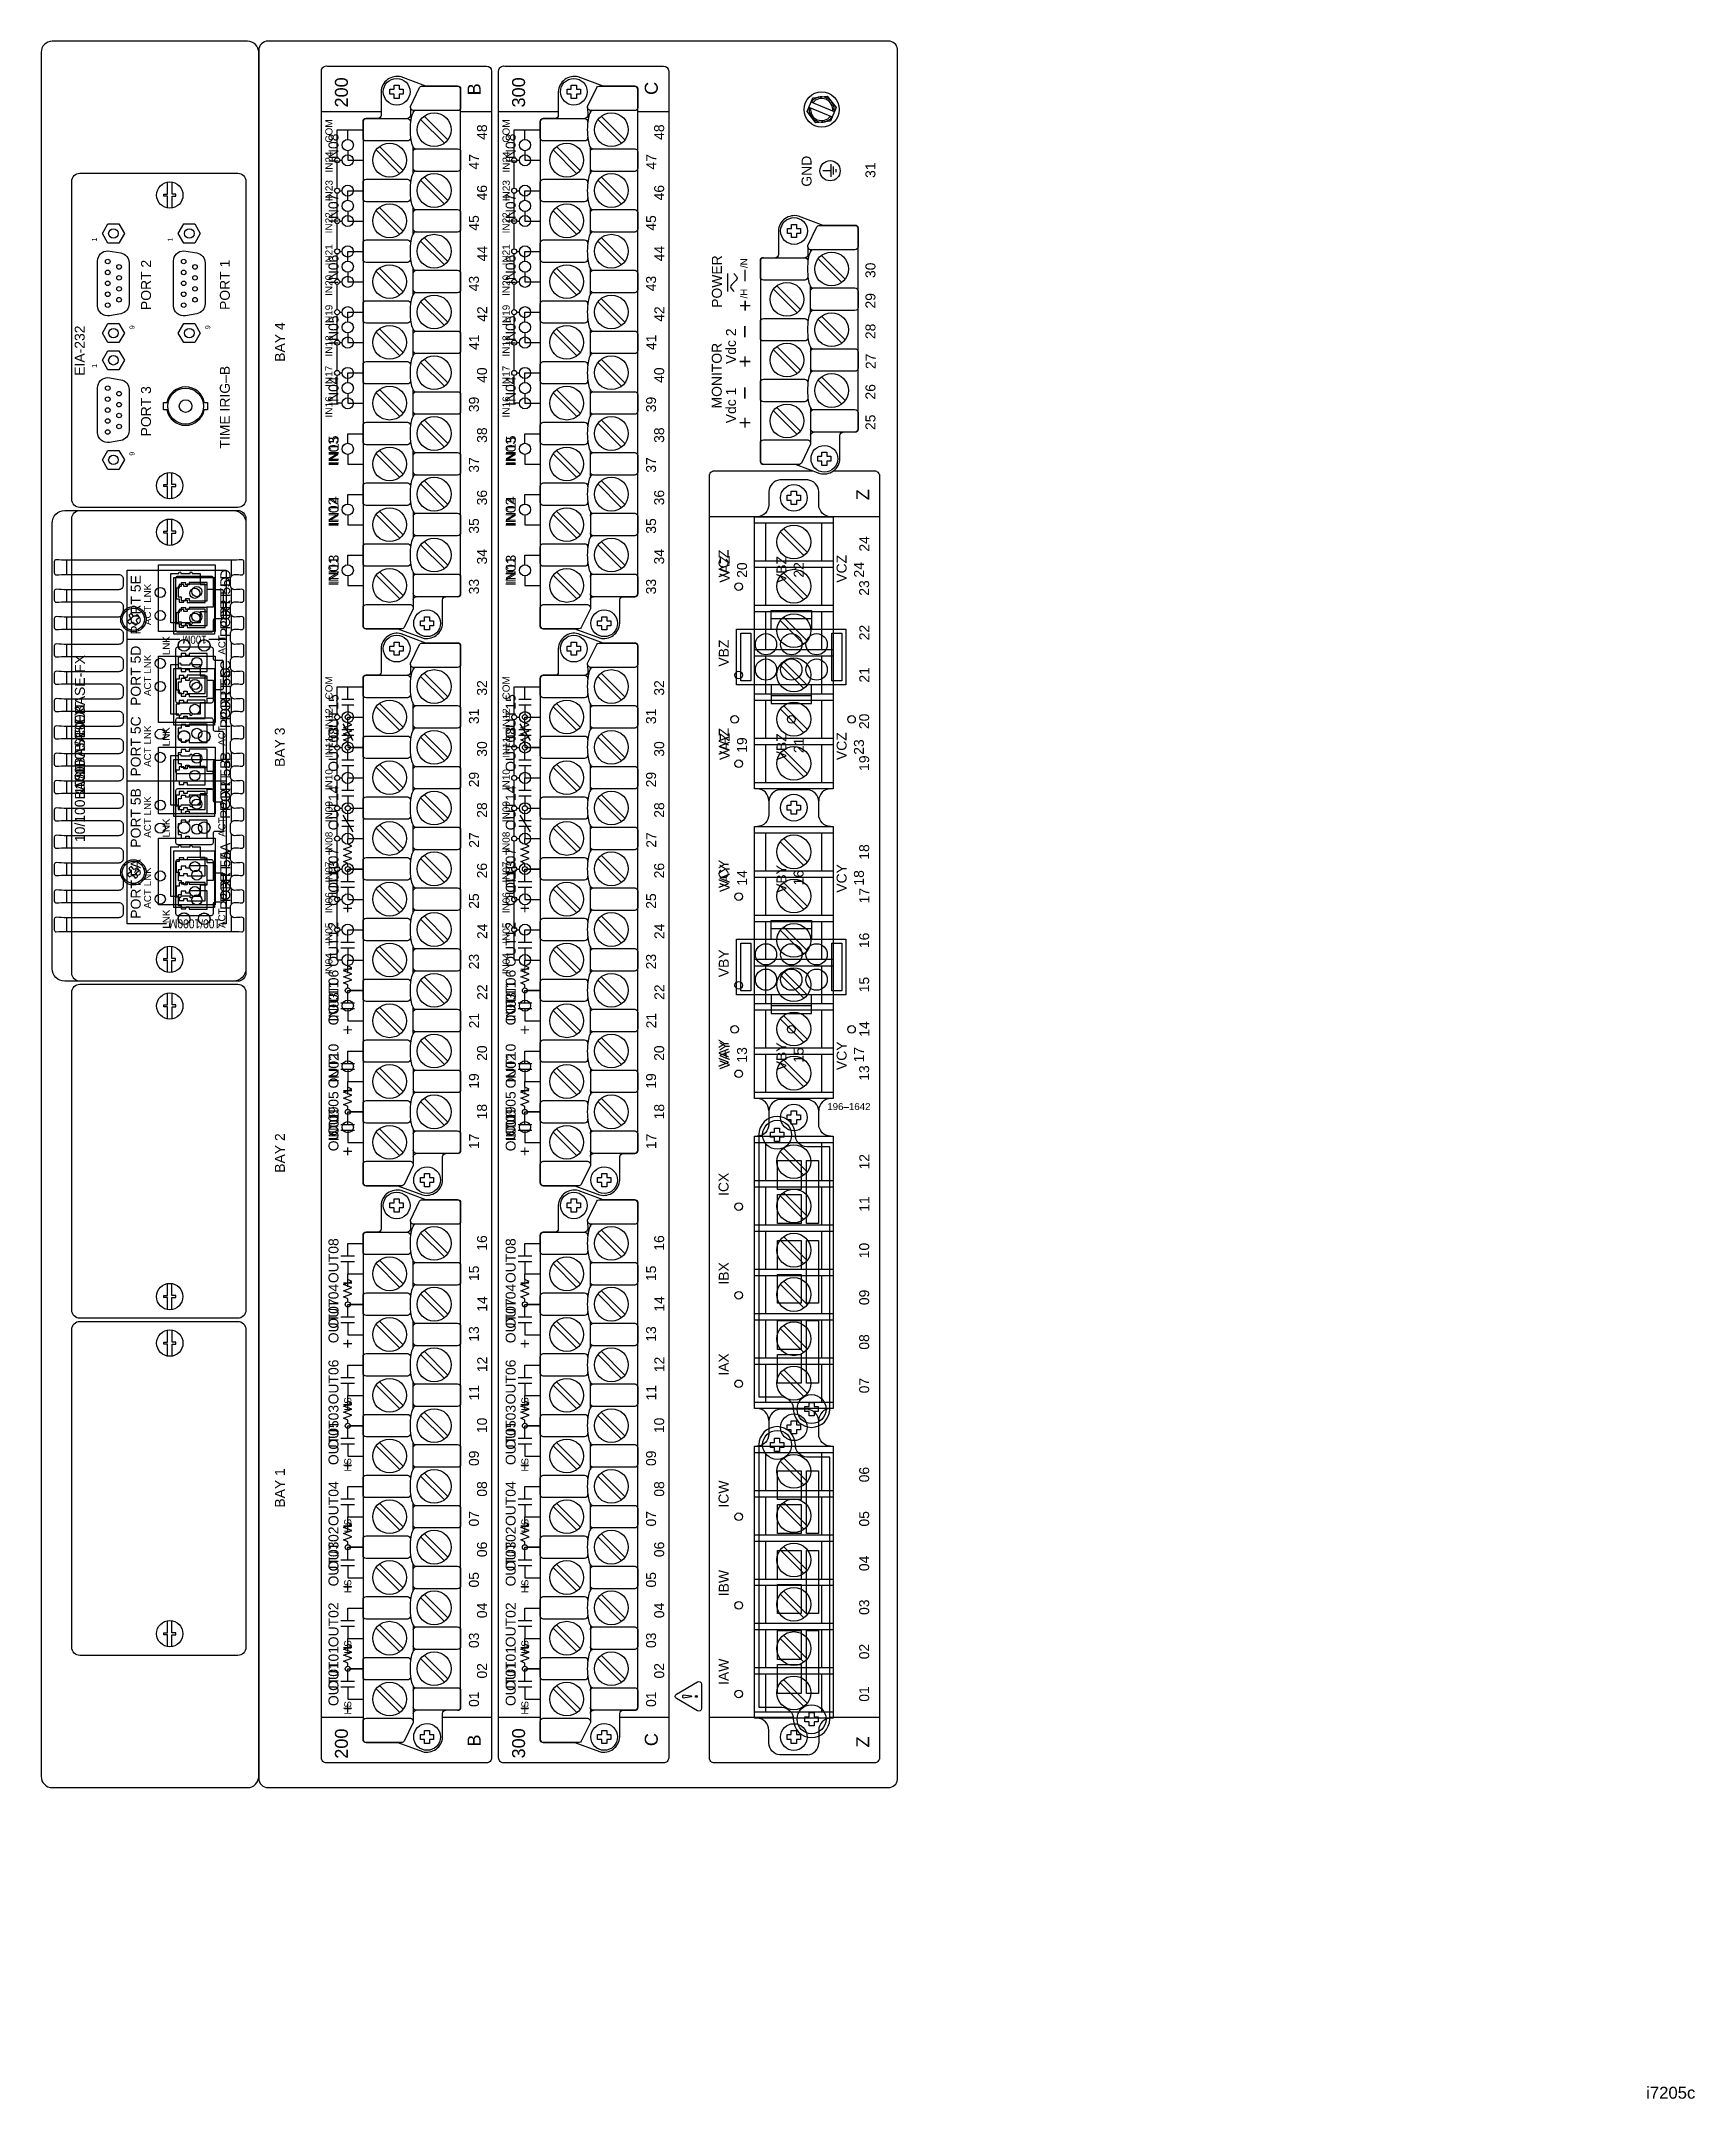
# Model space of a CAD drawing. Extents: x 1 to 47.7, y 0.3 to 34.2.
# Drawn here: x 31.4 to 47.73, y 0.25 to 20.58 of the extents above; entities that cross this region are included whole.
import ezdxf

# ---------------------------------------------------------------- set-up
doc = ezdxf.new("R2010")
doc.units = 0
doc.header["$MEASUREMENT"] = 0
for name, color, linetype in [('1_1__1__SCREW_TERMINAL', 7, 'CONTINUOUS'), ('1_2__2__CONNECTORIZED', 7, 'CONTINUOUS'), ('2_1__6___4__10-100BASE-T_C', 7, 'CONTINUOUS'), ('2_2__7___4__100BASE-FX_CON', 7, 'CONTINUOUS'), ('2_3__8___2__10-100BASE-T__', 7, 'CONTINUOUS'), ('2_4__9___2__100-1000BASE__', 7, 'CONTINUOUS'), ('4_1__2___8__OPTOISO_IND_LS', 7, 'CONTINUOUS'), ('4_2__7___8__OPTOISO_IND_LS', 7, 'CONTINUOUS'), ('4_3__4___24__OPTOISO_LS_IN', 7, 'CONTINUOUS'), ('4_4__D___24__OPTOISO_LS_IN', 7, 'CONTINUOUS'), ('4_5__8___8__OPTOISO_IND_LS', 7, 'CONTINUOUS'), ('5_1__0__EMPTY', 7, 'CONTINUOUS'), ('5_2__2___8__OPTOISO_IND_LS', 7, 'CONTINUOUS'), ('5_3__7___8__OPTOISO_IND_LS', 7, 'CONTINUOUS'), ('5_4__4___24__OPTOISO_LS_IN', 7, 'CONTINUOUS'), ('5_5__D___24__OPTOISO_LS_IN', 7, 'CONTINUOUS'), ('5_6__8___8__OPTOISO_IND_LS', 7, 'CONTINUOUS'), ('6_0______DWG_', 7, 'CONTINUOUS')]:
    doc.layers.add(name, color=color, linetype=linetype)
doc.styles.add('ARIAL', font='arial.ttf')

msp = doc.modelspace()

# ---------------------------------------------------------------- texts
at = {"layer": '1_1__1__SCREW_TERMINAL', "style": 'ARIAL'}
for s, height, p in [('Z', 0.128, (39.575, 16.04)), ('24', 0.0983, (39.575, 15.533)), ('VCZ', 0.0983, (38.185, 15.277)), ('23', 0.0983, (39.574, 15.097)), ('VBZ', 0.0983, (38.187, 14.397)), ('22', 0.0983, (39.575, 14.657)), ('21', 0.0983, (39.575, 14.239)), ('20', 0.0983, (39.574, 13.78)), ('VAZ', 0.0983, (38.187, 13.525)), ('19', 0.0983, (39.574, 13.367)), ('18', 0.0983, (39.574, 12.49)), ('VCY', 0.0983, (38.185, 12.208)), ('17', 0.0983, (39.575, 12.058)), ('VBY', 0.0983, (38.187, 11.329)), ('16', 0.0983, (39.574, 11.617)), ('15', 0.0983, (39.574, 11.18)), ('14', 0.0983, (39.575, 10.74)), ('VAY', 0.0983, (38.187, 10.443)), ('13', 0.0983, (39.574, 10.306))]:
    msp.add_text(s, height=height, rotation=90, dxfattribs=at).set_placement(p)
at = {"layer": '1_2__2__CONNECTORIZED', "style": 'ARIAL'}
for s, p in [('VAZ', (38.197, 15.226)), ('VBZ', (38.757, 15.223)), ('VCZ', (39.351, 15.226)), ('20', (38.367, 15.274)), ('22', (38.928, 15.276)), ('24', (39.523, 15.277)), ('VAZ', (38.197, 13.474)), ('19', (38.367, 13.546)), ('VBZ', (38.757, 13.471)), ('21', (38.928, 13.543)), ('VCZ', (39.351, 13.474)), ('23', (39.522, 13.526)), ('VAY', (38.197, 12.17)), ('VBY', (38.757, 12.162)), ('VCY', (39.351, 12.164)), ('14', (38.368, 12.234)), ('16', (38.926, 12.236)), ('18', (39.522, 12.234)), ('VAY', (38.197, 10.418)), ('13', (38.367, 10.486)), ('VBY', (38.757, 10.41)), ('15', (38.926, 10.484)), ('VCY', (39.351, 10.412)), ('17', (39.523, 10.487))]:
    msp.add_text(s, height=0.0983, rotation=90, dxfattribs=at).set_placement(p)
msp.add_text('196–1642', height=0.0688, dxfattribs=at).set_placement((39.16, 10.017))
at = {"layer": '2_1__6___4__10-100BASE-T_C', "style": 'ARIAL'}
for s, height, p in [('PORT 5D', 0.0983, (33.264, 14.763)), ('LNK', 0.0688, (32.666, 14.511)), ('ACT', 0.0688, (33.215, 14.516)), ('PORT 5C', 0.0983, (33.264, 13.864)), ('10/100BASE-T', 0.09833, (31.827, 13.135)), ('LNK', 0.0688, (32.666, 13.61)), ('ACT', 0.0688, (33.215, 13.616)), ('PORT 5B', 0.0983, (33.264, 12.969)), ('LNK', 0.0688, (32.666, 12.708)), ('ACT', 0.0688, (33.215, 12.716)), ('PORT 5A', 0.0983, (33.264, 12.071)), ('LNK', 0.0688, (32.666, 11.809)), ('ACT', 0.0688, (33.215, 11.815))]:
    msp.add_text(s, height=height, rotation=90, dxfattribs=at).set_placement(p)
at = {"layer": '2_2__7___4__100BASE-FX_CON', "style": 'ARIAL'}
for s, height, p in [('PORT 5D', 0.0983, (33.262, 14.689)), ('LNK', 0.0688, (32.665, 14.51)), ('ACT', 0.0688, (33.214, 14.516)), ('PORT 5C', 0.0983, (33.262, 13.789)), ('100BASE-FX', 0.0983, (31.826, 13.183)), ('LNK', 0.0688, (32.665, 13.61)), ('ACT', 0.0688, (33.214, 13.616)), ('PORT 5B', 0.0983, (33.262, 12.893)), ('LNK', 0.0688, (32.665, 12.71)), ('ACT', 0.0688, (33.214, 12.716)), ('PORT 5A', 0.0983, (33.262, 11.996)), ('LNK', 0.0688, (32.665, 11.81)), ('ACT', 0.0688, (33.214, 11.816))]:
    msp.add_text(s, height=height, rotation=90, dxfattribs=at).set_placement(p)
at = {"layer": '2_3__8___2__10-100BASE-T__', "style": 'ARIAL'}
for s, height, p in [('PORT 5D', 0.0983, (33.264, 14.763)), ('LNK', 0.0688, (32.666, 14.51)), ('ACT', 0.0688, (33.215, 14.516)), ('10/100BASE-T / 100BASE-FX', 0.09833, (31.827, 12.664)), ('PORT 5C', 0.0983, (33.264, 13.789)), ('LNK', 0.0688, (32.666, 13.612)), ('ACT', 0.0688, (33.215, 13.616)), ('PORT 5B', 0.0983, (33.264, 12.969)), ('LNK', 0.0688, (32.666, 12.709)), ('ACT', 0.0688, (33.215, 12.716)), ('PORT 5A', 0.0983, (33.264, 11.996)), ('LNK', 0.0688, (32.666, 11.809)), ('ACT', 0.0688, (33.215, 11.815))]:
    msp.add_text(s, height=height, rotation=90, dxfattribs=at).set_placement(p)
at = {"layer": '2_4__9___2__100-1000BASE__', "style": 'ARIAL'}
for s, height, p in [('PORT 5E', 0.0983, (32.379, 14.713)), ('LNK', 0.0688, (32.481, 15.028)), ('ACT', 0.0688, (32.48, 14.807)), ('PORT 5D', 0.0983, (32.379, 14.009)), ('LNK', 0.0688, (32.481, 14.328)), ('ACT', 0.0688, (32.48, 14.107)), ('PORT 5C', 0.0983, (32.379, 13.311)), ('LNK', 0.0688, (32.481, 13.628)), ('ACT', 0.0688, (32.48, 13.407)), ('PORT 5B', 0.0983, (32.379, 12.609)), ('LNK', 0.0688, (32.481, 12.928)), ('ACT', 0.0688, (32.48, 12.707)), ('PORT 5A', 0.0983, (32.379, 11.907)), ('LNK', 0.0688, (32.481, 12.228)), ('ACT', 0.0688, (32.48, 12.007))]:
    msp.add_text(s, height=height, rotation=90, dxfattribs=at).set_placement(p)
for s, height, width, p in [('100M', 0.08, 0.87, (33.031, 14.703)), ('100/1000M', 0.0885, 0.82, (33.164, 11.901))]:
    msp.add_text(s, height=height, rotation=180, dxfattribs=dict(at, width=width)).set_placement(p)
at = {"layer": '4_1__2___8__OPTOISO_IND_LS', "style": 'ARIAL'}
for s, p in [('IN08', (34.332, 19.372)), ('IN07', (34.332, 18.779)), ('IN06', (34.332, 18.175)), ('IN05', (34.332, 17.575)), ('IN04', (34.332, 16.973)), ('IN03', (34.332, 16.377)), ('IN02', (34.332, 15.776)), ('IN01', (34.332, 15.195)), ('OUT15', (34.332, 13.682)), ('OUT14', (34.332, 12.78)), ('OUT13', (34.332, 12.034)), ('OUT12', (34.332, 11.432)), ('OUT11', (34.332, 10.853)), ('OUT10', (34.332, 10.23)), ('OUT09', (34.332, 9.61)), ('OUT08', (34.332, 8.308)), ('OUT07', (34.332, 7.714)), ('OUT06', (34.332, 7.11)), ('OUT05', (34.332, 6.51)), ('OUT04', (34.332, 5.908)), ('OUT03', (34.332, 5.312)), ('OUT02', (34.332, 4.711)), ('OUT01', (34.332, 4.13))]:
    msp.add_text(s, height=0.0983, rotation=90, dxfattribs=at).set_placement(p)
at = {"layer": '4_2__7___8__OPTOISO_IND_LS', "style": 'ARIAL'}
for s, height, p in [('IN08', 0.0983, (34.332, 19.372)), ('IN07', 0.0983, (34.332, 18.779)), ('IN06', 0.0983, (34.332, 18.175)), ('IN05', 0.0983, (34.332, 17.575)), ('IN04', 0.0983, (34.332, 16.973)), ('IN03', 0.0983, (34.332, 16.377)), ('IN02', 0.0983, (34.332, 15.776)), ('IN01', 0.0983, (34.332, 15.195)), ('OUT15', 0.0983, (34.332, 13.682)), ('OUT14', 0.0983, (34.332, 12.78)), ('OUT13', 0.0983, (34.332, 12.034)), ('+', 0.118, (34.48, 11.961)), ('OUT12', 0.0983, (34.332, 11.432)), ('+', 0.118, (34.48, 11.361)), ('OUT11', 0.0983, (34.332, 10.853)), ('+', 0.118, (34.48, 10.761)), ('OUT10', 0.0983, (34.332, 10.23)), ('+', 0.118, (34.48, 10.161)), ('OUT09', 0.0983, (34.332, 9.61)), ('+', 0.118, (34.48, 9.561)), ('OUT08', 0.0983, (34.332, 8.308)), ('+', 0.118, (34.48, 8.261)), ('OUT07', 0.0983, (34.332, 7.714)), ('+', 0.118, (34.48, 7.661)), ('OUT06', 0.0983, (34.332, 7.11)), ('+', 0.118, (34.48, 7.061)), ('OUT05', 0.0983, (34.332, 6.51)), ('+', 0.118, (34.48, 6.461)), ('OUT04', 0.0983, (34.332, 5.908)), ('+', 0.118, (34.48, 5.861)), ('OUT03', 0.0983, (34.332, 5.312)), ('+', 0.118, (34.48, 5.261)), ('OUT02', 0.0983, (34.332, 4.711)), ('+', 0.118, (34.48, 4.661)), ('OUT01', 0.0983, (34.332, 4.13)), ('+', 0.118, (34.48, 4.061))]:
    msp.add_text(s, height=height, rotation=90, dxfattribs=at).set_placement(p)
at = {"layer": '4_3__4___24__OPTOISO_LS_IN', "style": 'ARIAL'}
for s, height, p in [('COM', 0.0708, (34.273, 19.572)), ('IN24', 0.0708, (34.274, 19.277)), ('IN23', 0.0708, (34.274, 18.994)), ('IN22', 0.0708, (34.273, 18.676)), ('IN21', 0.0708, (34.273, 18.36)), ('IN20', 0.0708, (34.273, 18.058)), ('IN19', 0.0708, (34.273, 17.763)), ('IN18', 0.0708, (34.273, 17.46)), ('IN17', 0.0708, (34.273, 17.16)), ('IN16', 0.0708, (34.273, 16.858)), ('IN15', 0.0983, (34.334, 16.39)), ('IN14', 0.0983, (34.334, 15.789)), ('IN13', 0.0983, (34.334, 15.212)), ('COM', 0.0708, (34.273, 14.072)), ('IN12', 0.0708, (34.274, 13.777)), ('IN11', 0.0708, (34.274, 13.494)), ('IN10', 0.0708, (34.273, 13.176)), ('IN09', 0.0708, (34.273, 12.86)), ('IN08', 0.0708, (34.273, 12.558)), ('IN07', 0.0708, (34.273, 12.263)), ('IN06', 0.0708, (34.273, 11.96)), ('IN05', 0.0708, (34.273, 11.66)), ('IN04', 0.0708, (34.273, 11.358)), ('IN03', 0.0983, (34.334, 10.89)), ('IN02', 0.0983, (34.334, 10.289)), ('IN01', 0.0983, (34.334, 9.708)), ('OUT08', 0.0983, (34.332, 8.308)), ('OUT07', 0.0983, (34.332, 7.714)), ('OUT06', 0.0983, (34.332, 7.11)), ('HS', 0.0688, (34.458, 7.046)), ('OUT05', 0.0983, (34.332, 6.51)), ('HS', 0.0688, (34.458, 6.446)), ('OUT04', 0.0983, (34.332, 5.908)), ('HS', 0.0688, (34.458, 5.846)), ('OUT03', 0.0983, (34.332, 5.312)), ('HS', 0.0688, (34.458, 5.246)), ('OUT02', 0.0983, (34.332, 4.711)), ('HS', 0.0688, (34.458, 4.646)), ('OUT01', 0.0983, (34.332, 4.13)), ('HS', 0.0688, (34.458, 4.046))]:
    msp.add_text(s, height=height, rotation=90, dxfattribs=at).set_placement(p)
at = {"layer": '4_4__D___24__OPTOISO_LS_IN', "style": 'ARIAL'}
for s, height, p in [('COM', 0.0708, (34.273, 19.572)), ('IN24', 0.0708, (34.274, 19.277)), ('IN23', 0.0708, (34.274, 18.994)), ('IN22', 0.0708, (34.273, 18.676)), ('IN21', 0.0708, (34.273, 18.36)), ('IN20', 0.0708, (34.273, 18.058)), ('IN19', 0.0708, (34.273, 17.763)), ('IN18', 0.0708, (34.273, 17.46)), ('IN17', 0.0708, (34.273, 17.16)), ('IN16', 0.0708, (34.273, 16.858)), ('IN15', 0.0983, (34.334, 16.39)), ('IN14', 0.0983, (34.334, 15.789)), ('IN13', 0.0983, (34.334, 15.212)), ('COM', 0.0708, (34.273, 14.072)), ('IN12', 0.0708, (34.274, 13.777)), ('IN11', 0.0708, (34.274, 13.494)), ('IN10', 0.0708, (34.273, 13.176)), ('IN09', 0.0708, (34.273, 12.86)), ('IN08', 0.0708, (34.273, 12.558)), ('IN07', 0.0708, (34.273, 12.263)), ('IN06', 0.0708, (34.273, 11.96)), ('IN05', 0.0708, (34.273, 11.66)), ('IN04', 0.0708, (34.273, 11.358)), ('IN03', 0.0983, (34.334, 10.89)), ('IN02', 0.0983, (34.334, 10.289)), ('IN01', 0.0983, (34.334, 9.708)), ('OUT08', 0.0983, (34.332, 8.308)), ('OUT07', 0.0983, (34.332, 7.714)), ('OUT06', 0.0983, (34.332, 7.11)), ('OUT05', 0.0983, (34.332, 6.51)), ('OUT04', 0.0983, (34.332, 5.908)), ('OUT03', 0.0983, (34.332, 5.312)), ('OUT02', 0.0983, (34.332, 4.711)), ('OUT01', 0.0983, (34.332, 4.13))]:
    msp.add_text(s, height=height, rotation=90, dxfattribs=at).set_placement(p)
at = {"layer": '4_5__8___8__OPTOISO_IND_LS', "style": 'ARIAL'}
for s, p in [('IN08', (34.332, 19.372)), ('IN07', (34.332, 18.779)), ('IN06', (34.332, 18.175)), ('IN05', (34.332, 17.575)), ('IN04', (34.332, 16.973)), ('IN03', (34.332, 16.377)), ('IN02', (34.332, 15.776)), ('IN01', (34.332, 15.195)), ('OUT08', (34.332, 13.358)), ('OUT07', (34.332, 12.164)), ('OUT06', (34.332, 10.96)), ('OUT05', (34.332, 9.76)), ('OUT04', (34.332, 7.858)), ('OUT03', (34.332, 6.662)), ('OUT02', (34.332, 5.461)), ('OUT01', (34.332, 4.28))]:
    msp.add_text(s, height=0.0983, rotation=90, dxfattribs=at).set_placement(p)
at = {"layer": '5_2__2___8__OPTOISO_IND_LS', "style": 'ARIAL'}
for s, p in [('IN08', (36.082, 19.372)), ('IN07', (36.082, 18.779)), ('IN06', (36.082, 18.175)), ('IN05', (36.082, 17.575)), ('IN04', (36.082, 16.973)), ('IN03', (36.082, 16.377)), ('IN02', (36.082, 15.776)), ('IN01', (36.082, 15.195)), ('OUT15', (36.082, 13.682)), ('OUT14', (36.082, 12.78)), ('OUT13', (36.082, 12.034)), ('OUT12', (36.082, 11.432)), ('OUT11', (36.082, 10.853)), ('OUT10', (36.082, 10.23)), ('OUT09', (36.082, 9.61)), ('OUT08', (36.082, 8.308)), ('OUT07', (36.082, 7.714)), ('OUT06', (36.082, 7.11)), ('OUT05', (36.082, 6.51)), ('OUT04', (36.082, 5.908)), ('OUT03', (36.082, 5.312)), ('OUT02', (36.082, 4.711)), ('OUT01', (36.082, 4.13))]:
    msp.add_text(s, height=0.0983, rotation=90, dxfattribs=at).set_placement(p)
at = {"layer": '5_3__7___8__OPTOISO_IND_LS', "style": 'ARIAL'}
for s, height, p in [('IN08', 0.0983, (36.082, 19.372)), ('IN07', 0.0983, (36.082, 18.779)), ('IN06', 0.0983, (36.082, 18.175)), ('IN05', 0.0983, (36.082, 17.575)), ('IN04', 0.0983, (36.082, 16.973)), ('IN03', 0.0983, (36.082, 16.377)), ('IN02', 0.0983, (36.082, 15.776)), ('IN01', 0.0983, (36.082, 15.195)), ('OUT15', 0.0983, (36.082, 13.682)), ('OUT14', 0.0983, (36.082, 12.78)), ('OUT13', 0.0983, (36.082, 12.034)), ('+', 0.118, (36.23, 11.961)), ('OUT12', 0.0983, (36.082, 11.432)), ('+', 0.118, (36.23, 11.361)), ('OUT11', 0.0983, (36.082, 10.853)), ('+', 0.118, (36.23, 10.761)), ('OUT10', 0.0983, (36.082, 10.23)), ('+', 0.118, (36.23, 10.161)), ('OUT09', 0.0983, (36.082, 9.61)), ('+', 0.118, (36.23, 9.561)), ('OUT08', 0.0983, (36.082, 8.308)), ('+', 0.118, (36.23, 8.261)), ('OUT07', 0.0983, (36.082, 7.714)), ('+', 0.118, (36.23, 7.661)), ('OUT06', 0.0983, (36.082, 7.11)), ('+', 0.118, (36.23, 7.061)), ('OUT05', 0.0983, (36.082, 6.51)), ('+', 0.118, (36.23, 6.461)), ('OUT04', 0.0983, (36.082, 5.908)), ('+', 0.118, (36.23, 5.861)), ('OUT03', 0.0983, (36.082, 5.312)), ('+', 0.118, (36.23, 5.261)), ('OUT02', 0.0983, (36.082, 4.711)), ('+', 0.118, (36.23, 4.661)), ('OUT01', 0.0983, (36.082, 4.13)), ('+', 0.118, (36.23, 4.061))]:
    msp.add_text(s, height=height, rotation=90, dxfattribs=at).set_placement(p)
at = {"layer": '5_4__4___24__OPTOISO_LS_IN', "style": 'ARIAL'}
for s, height, p in [('COM', 0.0708, (36.023, 19.572)), ('IN24', 0.0708, (36.024, 19.277)), ('IN23', 0.0708, (36.024, 18.994)), ('IN22', 0.0708, (36.023, 18.676)), ('IN21', 0.0708, (36.023, 18.36)), ('IN20', 0.0708, (36.023, 18.058)), ('IN19', 0.0708, (36.023, 17.763)), ('IN18', 0.0708, (36.023, 17.46)), ('IN17', 0.0708, (36.023, 17.16)), ('IN16', 0.0708, (36.023, 16.858)), ('IN15', 0.0983, (36.084, 16.39)), ('IN14', 0.0983, (36.084, 15.789)), ('IN13', 0.0983, (36.084, 15.212)), ('COM', 0.0708, (36.023, 14.072)), ('IN12', 0.0708, (36.024, 13.777)), ('IN11', 0.0708, (36.024, 13.494)), ('IN10', 0.0708, (36.023, 13.176)), ('IN09', 0.0708, (36.023, 12.86)), ('IN08', 0.0708, (36.023, 12.558)), ('IN07', 0.0708, (36.023, 12.263)), ('IN06', 0.0708, (36.023, 11.96)), ('IN05', 0.0708, (36.023, 11.66)), ('IN04', 0.0708, (36.023, 11.358)), ('IN03', 0.0983, (36.084, 10.89)), ('IN02', 0.0983, (36.084, 10.289)), ('IN01', 0.0983, (36.084, 9.708)), ('OUT08', 0.0983, (36.082, 8.308)), ('OUT07', 0.0983, (36.082, 7.714)), ('OUT06', 0.0983, (36.082, 7.11)), ('HS', 0.0688, (36.208, 7.046)), ('OUT05', 0.0983, (36.082, 6.51)), ('HS', 0.0688, (36.208, 6.446)), ('OUT04', 0.0983, (36.082, 5.908)), ('HS', 0.0688, (36.208, 5.846)), ('OUT03', 0.0983, (36.082, 5.312)), ('HS', 0.0688, (36.208, 5.246)), ('OUT02', 0.0983, (36.082, 4.711)), ('HS', 0.0688, (36.208, 4.646)), ('OUT01', 0.0983, (36.082, 4.13)), ('HS', 0.0688, (36.208, 4.046))]:
    msp.add_text(s, height=height, rotation=90, dxfattribs=at).set_placement(p)
at = {"layer": '5_5__D___24__OPTOISO_LS_IN', "style": 'ARIAL'}
for s, height, p in [('COM', 0.0708, (36.023, 19.572)), ('IN24', 0.0708, (36.024, 19.277)), ('IN23', 0.0708, (36.024, 18.994)), ('IN22', 0.0708, (36.023, 18.676)), ('IN21', 0.0708, (36.023, 18.36)), ('IN20', 0.0708, (36.023, 18.058)), ('IN19', 0.0708, (36.023, 17.763)), ('IN18', 0.0708, (36.023, 17.46)), ('IN17', 0.0708, (36.023, 17.16)), ('IN16', 0.0708, (36.023, 16.858)), ('IN15', 0.0983, (36.084, 16.39)), ('IN14', 0.0983, (36.084, 15.789)), ('IN13', 0.0983, (36.084, 15.212)), ('COM', 0.0708, (36.023, 14.072)), ('IN12', 0.0708, (36.024, 13.777)), ('IN11', 0.0708, (36.024, 13.494)), ('IN10', 0.0708, (36.023, 13.176)), ('IN09', 0.0708, (36.023, 12.86)), ('IN08', 0.0708, (36.023, 12.558)), ('IN07', 0.0708, (36.023, 12.263)), ('IN06', 0.0708, (36.023, 11.96)), ('IN05', 0.0708, (36.023, 11.66)), ('IN04', 0.0708, (36.023, 11.358)), ('IN03', 0.0983, (36.084, 10.89)), ('IN02', 0.0983, (36.084, 10.289)), ('IN01', 0.0983, (36.084, 9.708)), ('OUT08', 0.0983, (36.082, 8.308)), ('OUT07', 0.0983, (36.082, 7.714)), ('OUT06', 0.0983, (36.082, 7.11)), ('OUT05', 0.0983, (36.082, 6.51)), ('OUT04', 0.0983, (36.082, 5.908)), ('OUT03', 0.0983, (36.082, 5.312)), ('OUT02', 0.0983, (36.082, 4.711)), ('OUT01', 0.0983, (36.082, 4.13))]:
    msp.add_text(s, height=height, rotation=90, dxfattribs=at).set_placement(p)
at = {"layer": '5_6__8___8__OPTOISO_IND_LS', "style": 'ARIAL'}
for s, p in [('IN08', (36.082, 19.372)), ('IN07', (36.082, 18.779)), ('IN06', (36.082, 18.175)), ('IN05', (36.082, 17.575)), ('IN04', (36.082, 16.973)), ('IN03', (36.082, 16.377)), ('IN02', (36.082, 15.776)), ('IN01', (36.082, 15.195)), ('OUT08', (36.082, 13.358)), ('OUT07', (36.082, 12.164)), ('OUT06', (36.082, 10.96)), ('OUT05', (36.082, 9.76)), ('OUT04', (36.082, 7.858)), ('OUT03', (36.082, 6.662)), ('OUT02', (36.082, 5.461)), ('OUT01', (36.082, 4.28))]:
    msp.add_text(s, height=0.0983, rotation=90, dxfattribs=at).set_placement(p)
at = {"layer": '6_0______DWG_', "style": 'ARIAL'}
for s, height, p in [('200', 0.1278, (34.425, 19.92)), ('B', 0.128, (35.736, 20.04)), ('300', 0.1278, (36.175, 19.92)), ('C', 0.128, (37.486, 20.044)), ('48', 0.0983, (35.799, 19.6)), ('48', 0.0983, (37.549, 19.6)), ('47', 0.0983, (35.721, 19.307)), ('47', 0.0983, (37.471, 19.307)), ('GND', 0.0983, (39.005, 19.138)), ('31', 0.0983, (39.636, 19.224)), ('46', 0.0983, (35.799, 19.002)), ('46', 0.0983, (37.549, 19.002)), ('45', 0.0983, (35.719, 18.703)), ('45', 0.0983, (37.469, 18.703)), ('1', 0.0492, (31.946, 18.597)), ('1', 0.0492, (32.695, 18.597)), ('44', 0.0983, (35.801, 18.4)), ('44', 0.0983, (37.551, 18.4)), ('PORT 2', 0.0983, (32.48, 17.919)), ('PORT 1', 0.0983, (33.259, 17.92)), ('POWER', 0.0983, (38.119, 17.941)), ('/N', 0.0688, (38.372, 18.334)), ('–', 0.147, (38.401, 18.203)), ('30', 0.0983, (39.636, 18.235)), ('43', 0.0983, (35.719, 18.104)), ('43', 0.0983, (37.469, 18.104)), ('/H', 0.0688, (38.372, 18.033)), ('42', 0.0983, (35.801, 17.803)), ('42', 0.0983, (37.551, 17.803)), ('+', 0.147, (38.42, 17.902)), ('29', 0.0983, (39.636, 17.934)), ('EIA-232', 0.0983, (31.825, 17.27)), ('9', 0.0492, (32.317, 17.73)), ('9', 0.0492, (33.065, 17.73)), ('BAY 4', 0.0983, (33.803, 17.408)), ('Vdc 2', 0.0983, (38.258, 17.386)), ('–', 0.147, (38.4, 17.648)), ('28', 0.0983, (39.636, 17.632)), ('41', 0.0983, (35.721, 17.524)), ('41', 0.0983, (37.471, 17.524)), ('MONITOR', 0.0983, (38.118, 16.947)), ('27', 0.0983, (39.638, 17.336)), ('1', 0.0492, (31.946, 17.348)), ('TIME IRIG–B', 0.09833, (33.259, 16.551)), ('40', 0.0983, (35.799, 17.2)), ('40', 0.0983, (37.549, 17.2)), ('+', 0.147, (38.419, 17.351)), ('PORT 3', 0.0983, (32.48, 16.671)), ('Vdc 1', 0.0983, (38.258, 16.801)), ('–', 0.147, (38.4, 17.043)), ('26', 0.0983, (39.636, 17.035)), ('39', 0.0983, (35.719, 16.91)), ('39', 0.0983, (37.469, 16.91)), ('25', 0.0983, (39.636, 16.734)), ('38', 0.0983, (35.799, 16.607)), ('38', 0.0983, (37.549, 16.607)), ('+', 0.147, (38.419, 16.746)), ('9', 0.0492, (32.317, 16.481)), ('37', 0.0983, (35.719, 16.313)), ('37', 0.0983, (37.469, 16.313)), ('36', 0.0983, (35.799, 15.99)), ('36', 0.0983, (37.549, 15.99)), ('35', 0.0983, (35.719, 15.71)), ('35', 0.0983, (37.469, 15.71)), ('34', 0.0983, (35.799, 15.406)), ('34', 0.0983, (37.549, 15.406)), ('33', 0.0983, (35.719, 15.111)), ('33', 0.0983, (37.469, 15.111)), ('32', 0.0983, (35.799, 14.11)), ('32', 0.0983, (37.549, 14.11)), ('31', 0.0983, (35.719, 13.829)), ('31', 0.0983, (37.469, 13.829)), ('BAY 3', 0.0983, (33.802, 13.406)), ('30', 0.0983, (35.799, 13.507)), ('30', 0.0983, (37.549, 13.507)), ('29', 0.0983, (35.719, 13.205)), ('29', 0.0983, (37.469, 13.205)), ('28', 0.0983, (35.799, 12.904)), ('28', 0.0983, (37.549, 12.904)), ('27', 0.0983, (35.721, 12.608)), ('27', 0.0983, (37.471, 12.608)), ('26', 0.0983, (35.799, 12.306)), ('26', 0.0983, (37.549, 12.306)), ('25', 0.0983, (35.719, 12.005)), ('25', 0.0983, (37.469, 12.005)), ('24', 0.0983, (35.801, 11.706)), ('24', 0.0983, (37.551, 11.706)), ('23', 0.0983, (35.719, 11.407)), ('23', 0.0983, (37.469, 11.407)), ('22', 0.0983, (35.801, 11.105)), ('22', 0.0983, (37.551, 11.105)), ('21', 0.0983, (35.721, 10.824)), ('21', 0.0983, (37.471, 10.824)), ('20', 0.0983, (35.799, 10.503)), ('20', 0.0983, (37.549, 10.503)), ('19', 0.0983, (35.719, 10.228)), ('19', 0.0983, (37.469, 10.228)), ('18', 0.0983, (35.799, 9.925)), ('18', 0.0983, (37.549, 9.925)), ('BAY 2', 0.0983, (33.803, 9.398)), ('17', 0.0983, (35.721, 9.631)), ('17', 0.0983, (37.471, 9.631)), ('12', 0.0983, (39.575, 9.43)), ('ICX', 0.0983, (38.185, 9.169)), ('11', 0.0983, (39.575, 9.013)), ('16', 0.0983, (35.799, 8.628)), ('16', 0.0983, (37.549, 8.628)), ('10', 0.0983, (39.574, 8.553)), ('15', 0.0983, (35.719, 8.328)), ('15', 0.0983, (37.469, 8.328)), ('IBX', 0.0983, (38.187, 8.293)), ('14', 0.0983, (35.801, 8.025)), ('14', 0.0983, (37.551, 8.025)), ('09', 0.0983, (39.574, 8.09)), ('13', 0.0983, (35.719, 7.729)), ('13', 0.0983, (37.469, 7.729)), ('08', 0.0983, (39.574, 7.65)), ('12', 0.0983, (35.801, 7.428)), ('12', 0.0983, (37.551, 7.428)), ('IAX', 0.0983, (38.187, 7.393)), ('07', 0.0983, (39.574, 7.219)), ('11', 0.0983, (35.721, 7.148)), ('11', 0.0983, (37.471, 7.148)), ('10', 0.0983, (35.799, 6.826)), ('10', 0.0983, (37.549, 6.826)), ('09', 0.0983, (35.719, 6.501)), ('09', 0.0983, (37.469, 6.501)), ('BAY 1', 0.0983, (33.803, 6.09)), ('08', 0.0983, (35.799, 6.198)), ('08', 0.0983, (37.549, 6.198)), ('ICW', 0.0983, (38.185, 6.091)), ('06', 0.0983, (39.574, 6.34)), ('07', 0.0983, (35.719, 5.904)), ('07', 0.0983, (37.469, 5.904)), ('05', 0.0983, (39.574, 5.903)), ('06', 0.0983, (35.799, 5.601)), ('06', 0.0983, (37.549, 5.601)), ('04', 0.0983, (39.574, 5.463)), ('05', 0.0983, (35.719, 5.301)), ('05', 0.0983, (37.469, 5.301)), ('IBW', 0.0983, (38.187, 5.215)), ('04', 0.0983, (35.799, 4.998)), ('04', 0.0983, (37.549, 4.998)), ('03', 0.0983, (39.574, 5.03)), ('03', 0.0983, (35.719, 4.703)), ('03', 0.0983, (37.469, 4.703)), ('02', 0.0983, (39.574, 4.592)), ('02', 0.0983, (35.799, 4.402)), ('02', 0.0983, (37.549, 4.402)), ('IAW', 0.0983, (38.187, 4.339)), ('01', 0.0983, (39.574, 4.173)), ('01', 0.0983, (35.719, 4.121)), ('01', 0.0983, (37.469, 4.121)), ('200', 0.1278, (34.425, 3.61)), ('300', 0.1278, (36.175, 3.613)), ('B', 0.128, (35.736, 3.73)), ('C', 0.128, (37.486, 3.734)), ('Z', 0.128, (39.575, 3.721))]:
    msp.add_text(s, height=height, rotation=90, dxfattribs=at).set_placement(p)
msp.add_text('i7205c', height=0.118, dxfattribs=at).set_placement((47.249, 0.252))

# ---------------------------------------------------------------- linework, layer by layer
at = {"layer": '1_1__1__SCREW_TERMINAL'}
for points in [[(39.192, 15.878, -0.403969), (39.076, 15.996), (39.076, 16.126, 0.374201), (38.967, 16.241), (38.692, 16.241, 0.374201), (38.584, 16.126), (38.584, 15.996, -0.403969), (38.468, 15.878)], [(38.584, 13.073, 0.403969), (38.468, 13.191)], [(39.192, 12.818, -0.403969), (39.076, 12.936), (39.076, 13.066, 0.374201), (38.967, 13.181), (38.692, 13.181, 0.374201), (38.584, 13.066), (38.584, 12.936, -0.403969), (38.468, 12.818)], [(39.192, 13.191, 0.403969), (39.076, 13.073)], [(38.584, 10.012, 0.403969), (38.468, 10.13)], [(39.192, 9.758, -0.403969), (39.076, 9.876), (39.076, 10.006, 0.374201), (38.967, 10.121), (38.692, 10.121, 0.374201), (38.584, 10.006), (38.584, 9.876, -0.403969), (38.468, 9.758)], [(39.192, 10.13, 0.403969), (39.076, 10.012)], [(38.584, 6.952, 0.403969), (38.468, 7.07)], [(39.192, 6.698, -0.403969), (39.076, 6.816), (39.076, 6.946, 0.374201), (38.967, 7.061), (38.692, 7.061, 0.374201), (38.584, 6.946), (38.584, 6.816, -0.403969), (38.468, 6.698)], [(39.192, 7.07, 0.403969), (39.076, 6.952)], [(38.967, 3.647), (38.692, 3.647, -0.374201), (38.584, 3.762), (38.584, 3.892, 0.403969), (38.468, 4.01)], [(39.192, 4.01, 0.403969), (39.076, 3.892), (39.076, 3.762, -0.374201)], [(38.967, 3.647, 0.374201), (39.076, 3.762)]]:
    msp.add_lwpolyline(points, format="xyb", dxfattribs=at)
for points in [[(38.805, 16.039), (38.765, 16.039), (38.765, 16.089), (38.805, 16.089), (38.805, 16.13), (38.855, 16.13), (38.855, 16.089), (38.895, 16.089), (38.895, 16.039), (38.855, 16.039), (38.855, 15.999), (38.805, 15.999)], [(38.44, 13.191), (38.44, 15.878), (39.22, 15.878), (39.22, 13.191)], [(38.805, 12.979), (38.765, 12.979), (38.765, 13.029), (38.805, 13.029), (38.805, 13.069), (38.855, 13.069), (38.855, 13.029), (38.895, 13.029), (38.895, 12.979), (38.855, 12.979), (38.855, 12.939), (38.805, 12.939)], [(38.44, 10.13), (38.44, 12.818), (39.22, 12.818), (39.22, 10.13)], [(38.805, 9.919), (38.765, 9.919), (38.765, 9.969), (38.805, 9.969), (38.805, 10.009), (38.855, 10.009), (38.855, 9.969), (38.895, 9.969), (38.895, 9.919), (38.855, 9.919), (38.855, 9.879), (38.805, 9.879)], [(38.44, 7.07), (38.44, 9.758), (39.22, 9.758), (39.22, 7.07)], [(38.805, 6.859), (38.765, 6.859), (38.765, 6.909), (38.805, 6.909), (38.805, 6.949), (38.855, 6.949), (38.855, 6.909), (38.895, 6.909), (38.895, 6.859), (38.855, 6.859), (38.855, 6.819), (38.805, 6.819)], [(38.44, 4.01), (38.44, 6.698), (39.22, 6.698), (39.22, 4.01)], [(38.805, 3.799), (38.765, 3.799), (38.765, 3.849), (38.805, 3.849), (38.805, 3.889), (38.855, 3.889), (38.855, 3.849), (38.895, 3.849), (38.895, 3.799), (38.855, 3.799), (38.855, 3.759), (38.805, 3.759)]]:
    msp.add_lwpolyline(points, close=True, dxfattribs=at)
for points in [[(37.996, 15.88), (38.487, 15.88)], [(39.172, 15.88), (39.676, 15.88)], [(38.44, 15.816), (39.22, 15.816)], [(38.555, 15.441), (38.555, 15.816)], [(38.696, 15.729), (38.93, 15.494)], [(38.729, 15.762), (38.963, 15.528)], [(39.105, 15.816), (39.105, 15.441)], [(38.44, 15.441), (39.22, 15.441)], [(38.44, 15.378), (39.22, 15.378)], [(38.555, 15.003), (38.555, 15.378)], [(38.696, 15.291), (38.93, 15.057)], [(38.729, 15.324), (38.963, 15.09)], [(39.105, 15.378), (39.105, 15.003)], [(38.44, 15.003), (39.22, 15.003)], [(38.44, 14.941), (39.22, 14.941)], [(38.555, 14.566), (38.555, 14.941)], [(38.696, 14.853), (38.93, 14.619)], [(38.729, 14.887), (38.963, 14.653)], [(39.105, 14.941), (39.105, 14.566)], [(38.44, 14.566), (39.22, 14.566)], [(38.44, 14.503), (39.22, 14.503)], [(38.555, 14.128), (38.555, 14.503)], [(38.729, 14.449), (38.963, 14.215)], [(39.105, 14.503), (39.105, 14.128)], [(38.696, 14.416), (38.93, 14.182)], [(38.44, 14.128), (39.22, 14.128)], [(38.44, 14.066), (39.22, 14.066)], [(38.555, 13.691), (38.555, 14.066)], [(39.105, 14.066), (39.105, 13.691)], [(38.696, 13.979), (38.93, 13.744)], [(38.729, 14.012), (38.963, 13.778)], [(38.44, 13.691), (39.22, 13.691)], [(38.44, 13.628), (39.22, 13.628)], [(38.555, 13.253), (38.555, 13.628)], [(39.105, 13.628), (39.105, 13.253)], [(38.696, 13.541), (38.93, 13.307)], [(38.729, 13.574), (38.963, 13.34)], [(38.44, 13.253), (39.22, 13.253)], [(38.44, 12.755), (39.22, 12.755)], [(38.555, 12.38), (38.555, 12.755)], [(38.696, 12.668), (38.93, 12.434)], [(38.729, 12.702), (38.963, 12.468)], [(39.105, 12.755), (39.105, 12.38)], [(38.44, 12.38), (39.22, 12.38)], [(38.44, 12.318), (39.22, 12.318)], [(38.555, 11.943), (38.555, 12.318)], [(38.696, 12.231), (38.93, 11.997)], [(38.729, 12.264), (38.963, 12.03)], [(39.105, 12.318), (39.105, 11.943)], [(38.44, 11.943), (39.22, 11.943)], [(38.44, 11.881), (39.22, 11.881)], [(38.555, 11.506), (38.555, 11.881)], [(38.696, 11.793), (38.93, 11.559)], [(38.729, 11.827), (38.963, 11.593)], [(39.105, 11.881), (39.105, 11.506)], [(38.44, 11.506), (39.22, 11.506)], [(38.44, 11.443), (39.22, 11.443)], [(38.555, 11.068), (38.555, 11.443)], [(38.729, 11.389), (38.963, 11.155)], [(39.105, 11.443), (39.105, 11.068)], [(38.696, 11.356), (38.93, 11.122)], [(38.44, 11.068), (39.22, 11.068)], [(38.44, 11.006), (39.22, 11.006)], [(38.555, 10.631), (38.555, 11.006)], [(39.105, 11.006), (39.105, 10.631)], [(38.696, 10.918), (38.93, 10.684)], [(38.729, 10.952), (38.963, 10.718)], [(38.44, 10.631), (39.22, 10.631)], [(38.44, 10.568), (39.22, 10.568)], [(38.555, 10.193), (38.555, 10.568)], [(38.696, 10.481), (38.93, 10.247)], [(38.729, 10.514), (38.963, 10.28)], [(39.105, 10.568), (39.105, 10.193)], [(38.44, 10.193), (39.22, 10.193)], [(38.44, 9.695), (39.22, 9.695)], [(38.555, 9.32), (38.555, 9.695)], [(38.696, 9.608), (38.93, 9.374)], [(38.729, 9.642), (38.963, 9.408)], [(39.105, 9.695), (39.105, 9.32)], [(38.44, 9.32), (39.22, 9.32)], [(38.44, 9.258), (39.22, 9.258)], [(38.555, 8.883), (38.555, 9.258)], [(38.696, 9.171), (38.93, 8.937)], [(38.729, 9.204), (38.963, 8.97)], [(39.105, 9.258), (39.105, 8.883)], [(38.44, 8.883), (39.22, 8.883)], [(38.44, 8.82), (39.22, 8.82)], [(38.555, 8.445), (38.555, 8.82)], [(38.729, 8.767), (38.963, 8.532)], [(39.105, 8.82), (39.105, 8.445)], [(38.696, 8.733), (38.93, 8.499)], [(38.44, 8.445), (39.22, 8.445)], [(38.44, 8.383), (39.22, 8.383)], [(38.555, 8.008), (38.555, 8.383)], [(39.105, 8.383), (39.105, 8.008)], [(38.696, 8.296), (38.93, 8.062)], [(38.729, 8.329), (38.963, 8.095)], [(38.44, 8.008), (39.22, 8.008)], [(38.44, 7.945), (39.22, 7.945)], [(38.555, 7.57), (38.555, 7.945)], [(39.105, 7.945), (39.105, 7.57)], [(38.696, 7.858), (38.93, 7.624)], [(38.729, 7.892), (38.963, 7.658)], [(38.44, 7.57), (39.22, 7.57)], [(38.44, 7.508), (39.22, 7.508)], [(38.555, 7.133), (38.555, 7.508)], [(38.696, 7.421), (38.93, 7.187)], [(38.729, 7.454), (38.963, 7.22)], [(39.105, 7.508), (39.105, 7.133)], [(38.44, 7.133), (39.22, 7.133)], [(38.44, 6.635), (39.22, 6.635)], [(38.555, 6.26), (38.555, 6.635)], [(38.696, 6.548), (38.93, 6.314)], [(38.729, 6.582), (38.963, 6.347)], [(39.105, 6.635), (39.105, 6.26)], [(38.44, 6.26), (39.22, 6.26)], [(38.44, 6.198), (39.22, 6.198)], [(38.555, 5.823), (38.555, 6.198)], [(38.696, 6.111), (38.93, 5.876)], [(38.729, 6.144), (38.963, 5.91)], [(39.105, 6.198), (39.105, 5.823)], [(38.44, 5.823), (39.22, 5.823)], [(38.44, 5.76), (39.22, 5.76)], [(38.555, 5.385), (38.555, 5.76)], [(38.729, 5.707), (38.963, 5.472)], [(39.105, 5.76), (39.105, 5.385)], [(38.696, 5.673), (38.93, 5.439)], [(38.44, 5.385), (39.22, 5.385)], [(38.44, 5.323), (39.22, 5.323)], [(38.555, 4.948), (38.555, 5.323)], [(39.105, 5.323), (39.105, 4.948)], [(38.696, 5.236), (38.93, 5.001)], [(38.729, 5.269), (38.963, 5.035)], [(38.44, 4.948), (39.22, 4.948)], [(38.44, 4.885), (39.22, 4.885)], [(38.555, 4.51), (38.555, 4.885)], [(39.105, 4.885), (39.105, 4.51)], [(38.696, 4.798), (38.93, 4.564)], [(38.729, 4.832), (38.963, 4.597)], [(38.44, 4.51), (39.22, 4.51)], [(38.44, 4.448), (39.22, 4.448)], [(38.555, 4.073), (38.555, 4.448)], [(38.696, 4.361), (38.93, 4.127)], [(38.729, 4.394), (38.963, 4.16)], [(39.105, 4.448), (39.105, 4.073)], [(38.44, 4.073), (39.22, 4.073)], [(37.996, 4.019), (38.44, 4.019)], [(39.22, 4.019), (39.676, 4.019)]]:
    msp.add_lwpolyline(points, dxfattribs=at)
for centre, radius in [((38.83, 16.064), 0.132), ((38.83, 15.628), 0.167), ((38.83, 15.191), 0.167), ((38.286, 15.188), 0.0375), ((38.83, 14.753), 0.167), ((38.83, 14.316), 0.167), ((38.286, 14.313), 0.0375), ((38.83, 13.878), 0.167), ((38.286, 13.438), 0.0375), ((38.83, 13.441), 0.167), ((38.83, 13.004), 0.132), ((38.83, 12.568), 0.167), ((38.83, 12.131), 0.167), ((38.286, 12.125), 0.0375), ((38.83, 11.693), 0.167), ((38.83, 11.255), 0.167), ((38.286, 11.25), 0.0375), ((38.83, 10.818), 0.167), ((38.286, 10.375), 0.0375), ((38.83, 10.381), 0.167), ((38.83, 9.944), 0.132), ((38.83, 9.508), 0.167), ((38.83, 9.07), 0.167), ((38.83, 8.633), 0.167), ((38.83, 8.195), 0.167), ((38.83, 7.758), 0.167), ((38.83, 7.32), 0.167), ((38.83, 6.884), 0.132), ((38.83, 6.448), 0.167), ((38.83, 6.01), 0.167), ((38.83, 5.573), 0.167), ((38.83, 5.135), 0.167), ((38.83, 4.698), 0.167), ((38.83, 4.26), 0.167), ((38.83, 3.824), 0.132)]:
    msp.add_circle(centre, radius, dxfattribs=at)
at = {"layer": '1_2__2__CONNECTORIZED'}
for points in [[(37.996, 15.88), (39.676, 15.88)], [(38.605, 14.768), (38.605, 14.953), (39.005, 14.953), (39.005, 14.768)], [(38.605, 14.873), (39.005, 14.873)], [(38.605, 14.218), (38.605, 14.033), (39.005, 14.033), (39.005, 14.218)], [(38.605, 14.113), (39.005, 14.113)], [(38.605, 11.705), (38.605, 11.89), (39.005, 11.89), (39.005, 11.705)], [(38.605, 11.81), (39.005, 11.81)], [(38.605, 11.155), (38.605, 10.97), (39.005, 10.97), (39.005, 11.155)], [(38.605, 11.05), (39.005, 11.05)], [(37.996, 4.019), (38.823, 4.019)], [(39.185, 4.019), (39.676, 4.019)]]:
    msp.add_lwpolyline(points, dxfattribs=at)
for points in [[(38.265, 14.218), (38.265, 14.768), (39.345, 14.768), (39.345, 14.218)], [(38.305, 14.258), (38.305, 14.728), (38.405, 14.728), (38.405, 14.258)], [(39.205, 14.258), (39.205, 14.728), (39.305, 14.728), (39.305, 14.258)], [(38.265, 11.155), (38.265, 11.705), (39.345, 11.705), (39.345, 11.155)], [(38.305, 11.195), (38.305, 11.665), (38.405, 11.665), (38.405, 11.195)], [(39.205, 11.195), (39.205, 11.665), (39.305, 11.665), (39.305, 11.195)], [(38.64, 9.748), (38.6, 9.748), (38.6, 9.798), (38.64, 9.798), (38.64, 9.838), (38.69, 9.838), (38.69, 9.798), (38.73, 9.798), (38.73, 9.748), (38.69, 9.748), (38.69, 9.708), (38.64, 9.708), (38.64, 9.748)], [(38.668, 9.233), (38.668, 9.518), (38.903, 9.518), (38.903, 9.233)], [(38.955, 8.898), (38.955, 9.518), (39.075, 9.518), (39.075, 8.898)], [(38.668, 8.898), (38.668, 9.183), (38.903, 9.183), (38.903, 8.898)], [(38.668, 8.443), (38.668, 8.728), (38.903, 8.728), (38.903, 8.443)], [(38.955, 8.108), (38.955, 8.728), (39.075, 8.728), (39.075, 8.108)], [(38.668, 8.108), (38.668, 8.393), (38.903, 8.393), (38.903, 8.108)], [(38.668, 7.653), (38.668, 7.938), (38.903, 7.938), (38.903, 7.653)], [(38.955, 7.318), (38.955, 7.938), (39.075, 7.938), (39.075, 7.318)], [(38.668, 7.318), (38.668, 7.603), (38.903, 7.603), (38.903, 7.318)], [(38.98, 7.038), (38.94, 7.038), (38.94, 7.088), (38.98, 7.088), (38.98, 7.128), (39.03, 7.128), (39.03, 7.088), (39.07, 7.088), (39.07, 7.038), (39.03, 7.038), (39.03, 6.998), (38.98, 6.998), (38.98, 7.038)], [(38.64, 6.685), (38.6, 6.685), (38.6, 6.735), (38.64, 6.735), (38.64, 6.775), (38.69, 6.775), (38.69, 6.735), (38.73, 6.735), (38.73, 6.685), (38.69, 6.685), (38.69, 6.645), (38.64, 6.645), (38.64, 6.685)], [(38.668, 6.17), (38.668, 6.455), (38.903, 6.455), (38.903, 6.17)], [(38.955, 5.835), (38.955, 6.455), (39.075, 6.455), (39.075, 5.835)], [(38.668, 5.835), (38.668, 6.12), (38.903, 6.12), (38.903, 5.835)], [(38.668, 5.38), (38.668, 5.665), (38.903, 5.665), (38.903, 5.38)], [(38.955, 5.045), (38.955, 5.665), (39.075, 5.665), (39.075, 5.045)], [(38.668, 5.045), (38.668, 5.33), (38.903, 5.33), (38.903, 5.045)], [(38.668, 4.59), (38.668, 4.875), (38.903, 4.875), (38.903, 4.59)], [(38.955, 4.255), (38.955, 4.875), (39.075, 4.875), (39.075, 4.255)], [(38.668, 4.255), (38.668, 4.54), (38.903, 4.54), (38.903, 4.255)], [(38.98, 3.975), (38.94, 3.975), (38.94, 4.025), (38.98, 4.025), (38.98, 4.065), (39.03, 4.065), (39.03, 4.025), (39.07, 4.025), (39.07, 3.975), (39.03, 3.975), (39.03, 3.935), (38.98, 3.935), (38.98, 3.975)]]:
    msp.add_lwpolyline(points, close=True, dxfattribs=at)
for points in [[(38.825, 7.063, 1), (39.185, 7.063), (39.185, 9.653), (38.959, 9.653, -0.405199), (38.845, 9.773, 0.999995), (38.485, 9.773), (38.485, 7.183), (38.711, 7.183, -0.399232)], [(38.825, 4, 1), (39.185, 4), (39.185, 6.59), (38.959, 6.59, -0.405199), (38.845, 6.71, 0.999995), (38.485, 6.71), (38.485, 4.12), (38.711, 4.12, -0.399232)]]:
    msp.add_lwpolyline(points, format="xyb", close=True, dxfattribs=at)
for centre, radius in [((38.555, 14.618), 0.105), ((38.805, 14.618), 0.105), ((39.055, 14.618), 0.105), ((38.555, 14.368), 0.105), ((38.805, 14.368), 0.105), ((39.055, 14.368), 0.105), ((38.245, 13.876), 0.0375), ((38.805, 13.876), 0.0375), ((39.4, 13.876), 0.0375), ((38.555, 11.555), 0.105), ((38.805, 11.555), 0.105), ((39.055, 11.555), 0.105), ((38.555, 11.305), 0.105), ((38.805, 11.305), 0.105), ((39.055, 11.305), 0.105), ((38.245, 10.814), 0.0375), ((38.805, 10.814), 0.0375), ((39.4, 10.814), 0.0375), ((38.665, 9.773), 0.143), ((39.005, 7.063), 0.143), ((38.665, 6.71), 0.143), ((39.005, 4), 0.143)]:
    msp.add_circle(centre, radius, dxfattribs=at)
at = {"layer": '2_1__6___4__10-100BASE-T_C'}
for points in [[(31.698, 11.37), (31.698, 15.86, -0.414214), (31.778, 15.94), (33.338, 15.94, -0.414214), (33.418, 15.86), (33.418, 11.37, -0.414214), (33.338, 11.29), (31.778, 11.29, -0.414214)], [(32.676, 14.828), (32.676, 15.318), (32.756, 15.318), (32.756, 15.323, -1), (32.776, 15.323), (32.776, 15.316), (32.866, 15.316), (32.866, 15.323, -1.000014), (32.886, 15.323), (32.886, 15.318), (32.966, 15.318), (32.966, 15.207), (33.031, 15.207), (33.031, 15.163), (33.096, 15.163), (33.096, 14.983), (33.031, 14.983), (33.031, 14.939), (32.966, 14.939), (32.966, 14.828), (32.886, 14.828), (32.886, 14.823, -1.000005), (32.866, 14.823), (32.866, 14.83), (32.776, 14.83), (32.776, 14.823, -1), (32.756, 14.823), (32.756, 14.828)], [(32.267, 14.82), (32.29, 14.833), (32.3, 14.835), (32.309, 14.829), (32.324, 14.808, 0.141658), (32.351, 14.826), (32.338, 14.848), (32.336, 14.859), (32.342, 14.867), (32.363, 14.882, 0.141658), (32.345, 14.91), (32.323, 14.896), (32.312, 14.894), (32.304, 14.9), (32.289, 14.922, 0.141657), (32.261, 14.904), (32.275, 14.882), (32.277, 14.871), (32.271, 14.862), (32.249, 14.847, 0.141658)], [(32.676, 13.928), (32.676, 14.418), (32.756, 14.418), (32.756, 14.423, -1), (32.776, 14.423), (32.776, 14.416), (32.866, 14.416), (32.866, 14.423, -1.000014), (32.886, 14.423), (32.886, 14.418), (32.966, 14.418), (32.966, 14.307), (33.031, 14.307), (33.031, 14.263), (33.096, 14.263), (33.096, 14.083), (33.031, 14.083), (33.031, 14.039), (32.966, 14.039), (32.966, 13.928), (32.886, 13.928), (32.886, 13.923, -1.000005), (32.866, 13.923), (32.866, 13.93), (32.776, 13.93), (32.776, 13.923, -1), (32.756, 13.923), (32.756, 13.928)], [(32.676, 13.028), (32.676, 13.518), (32.756, 13.518), (32.756, 13.523, -1), (32.776, 13.523), (32.776, 13.516), (32.866, 13.516), (32.866, 13.523, -1.000014), (32.886, 13.523), (32.886, 13.518), (32.966, 13.518), (32.966, 13.407), (33.031, 13.407), (33.031, 13.363), (33.096, 13.363), (33.096, 13.183), (33.031, 13.183), (33.031, 13.139), (32.966, 13.139), (32.966, 13.028), (32.886, 13.028), (32.886, 13.023, -1.000005), (32.866, 13.023), (32.866, 13.03), (32.776, 13.03), (32.776, 13.023, -1), (32.756, 13.023), (32.756, 13.028)], [(32.676, 12.128), (32.676, 12.618), (32.756, 12.618), (32.756, 12.623, -1), (32.776, 12.623), (32.776, 12.616), (32.866, 12.616), (32.866, 12.623, -1.000014), (32.886, 12.623), (32.886, 12.618), (32.966, 12.618), (32.966, 12.507), (33.031, 12.507), (33.031, 12.463), (33.096, 12.463), (33.096, 12.283), (33.031, 12.283), (33.031, 12.239), (32.966, 12.239), (32.966, 12.128), (32.886, 12.128), (32.886, 12.123, -1.000005), (32.866, 12.123), (32.866, 12.13), (32.776, 12.13), (32.776, 12.123, -1), (32.756, 12.123), (32.756, 12.128)], [(32.267, 12.32), (32.29, 12.333), (32.3, 12.335), (32.309, 12.329), (32.324, 12.308, 0.141658), (32.351, 12.326), (32.338, 12.348), (32.336, 12.359), (32.342, 12.367), (32.363, 12.382, 0.141658), (32.345, 12.41), (32.323, 12.396), (32.312, 12.394), (32.304, 12.4), (32.289, 12.422, 0.141657), (32.261, 12.404), (32.275, 12.382), (32.277, 12.371), (32.271, 12.362), (32.249, 12.347, 0.141658)]]:
    msp.add_lwpolyline(points, format="xyb", close=True, dxfattribs=at)
for points in [[(32.553, 14.744), (32.553, 15.401), (33.113, 15.401), (33.113, 14.744)], [(32.553, 13.844), (32.553, 14.501), (33.113, 14.501), (33.113, 13.844)], [(32.553, 12.944), (32.553, 13.601), (33.113, 13.601), (33.113, 12.944)], [(32.553, 12.044), (32.553, 12.701), (33.113, 12.701), (33.113, 12.044)]]:
    msp.add_lwpolyline(points, close=True, dxfattribs=at)
for centre, radius in [((32.306, 14.865), 0.125), ((32.306, 14.865), 0.11), ((32.807, 14.607), 0.0581), ((33.006, 14.606), 0.0571), ((32.807, 13.707), 0.0581), ((33.006, 13.706), 0.0571), ((32.807, 12.807), 0.0581), ((33.006, 12.806), 0.0571), ((32.306, 12.365), 0.125), ((32.306, 12.365), 0.11), ((32.807, 11.907), 0.0581), ((33.006, 11.906), 0.0571)]:
    msp.add_circle(centre, radius, dxfattribs=at)
at = {"layer": '2_2__7___4__100BASE-FX_CON'}
for points in [[(31.698, 11.37), (31.698, 15.86, -0.414214), (31.778, 15.94), (33.338, 15.94, -0.414214), (33.418, 15.86), (33.418, 11.37, -0.414214), (33.338, 11.29), (31.778, 11.29, -0.414214)], [(32.267, 14.82), (32.29, 14.833), (32.3, 14.835), (32.309, 14.829), (32.324, 14.808, 0.141658), (32.351, 14.826), (32.338, 14.848), (32.336, 14.859), (32.342, 14.867), (32.363, 14.882, 0.141658), (32.345, 14.91), (32.323, 14.896), (32.312, 14.894), (32.304, 14.9), (32.289, 14.922, 0.141657), (32.261, 14.904), (32.275, 14.882), (32.277, 14.871), (32.271, 14.862), (32.249, 14.847, 0.141658)], [(32.267, 12.32), (32.29, 12.333), (32.3, 12.335), (32.309, 12.329), (32.324, 12.308, 0.141658), (32.351, 12.326), (32.338, 12.348), (32.336, 12.359), (32.342, 12.367), (32.363, 12.382, 0.141658), (32.345, 12.41), (32.323, 12.396), (32.312, 12.394), (32.304, 12.4), (32.289, 12.422, 0.141657), (32.261, 12.404), (32.275, 12.382), (32.277, 12.371), (32.271, 12.362), (32.249, 12.347, 0.141658)]]:
    msp.add_lwpolyline(points, format="xyb", close=True, dxfattribs=at)
for points in [[(32.706, 14.718), (32.706, 15.278), (33.106, 15.278), (33.106, 14.718), (32.706, 14.718)], [(32.836, 15.189), (32.806, 15.189), (32.806, 15.208), (32.758, 15.208), (32.758, 15.173), (32.73, 15.173), (32.73, 15.068), (32.758, 15.068), (32.758, 15.033), (32.806, 15.033), (32.806, 15.053), (32.836, 15.053), (32.836, 15.031), (33.016, 15.031), (33.016, 15.211), (32.836, 15.211), (32.836, 15.189)], [(32.836, 14.943), (32.806, 14.943), (32.806, 14.962), (32.758, 14.962), (32.758, 14.927), (32.73, 14.927), (32.73, 14.822), (32.758, 14.822), (32.758, 14.787), (32.806, 14.787), (32.806, 14.807), (32.836, 14.807), (32.836, 14.785), (33.016, 14.785), (33.016, 14.965), (32.836, 14.965), (32.836, 14.943)], [(32.706, 13.818), (32.706, 14.378), (33.106, 14.378), (33.106, 13.818), (32.706, 13.818)], [(32.836, 14.289), (32.806, 14.289), (32.806, 14.308), (32.758, 14.308), (32.758, 14.273), (32.73, 14.273), (32.73, 14.168), (32.758, 14.168), (32.758, 14.133), (32.806, 14.133), (32.806, 14.153), (32.836, 14.153), (32.836, 14.131), (33.016, 14.131), (33.016, 14.311), (32.836, 14.311), (32.836, 14.289)], [(32.836, 14.043), (32.806, 14.043), (32.806, 14.062), (32.758, 14.062), (32.758, 14.027), (32.73, 14.027), (32.73, 13.922), (32.758, 13.922), (32.758, 13.887), (32.806, 13.887), (32.806, 13.907), (32.836, 13.907), (32.836, 13.885), (33.016, 13.885), (33.016, 14.065), (32.836, 14.065), (32.836, 14.043)], [(32.706, 12.918), (32.706, 13.478), (33.106, 13.478), (33.106, 12.918), (32.706, 12.918)], [(32.836, 13.389), (32.806, 13.389), (32.806, 13.408), (32.758, 13.408), (32.758, 13.373), (32.73, 13.373), (32.73, 13.268), (32.758, 13.268), (32.758, 13.233), (32.806, 13.233), (32.806, 13.253), (32.836, 13.253), (32.836, 13.231), (33.016, 13.231), (33.016, 13.411), (32.836, 13.411), (32.836, 13.389)], [(32.836, 13.143), (32.806, 13.143), (32.806, 13.162), (32.758, 13.162), (32.758, 13.127), (32.73, 13.127), (32.73, 13.022), (32.758, 13.022), (32.758, 12.987), (32.806, 12.987), (32.806, 13.007), (32.836, 13.007), (32.836, 12.985), (33.016, 12.985), (33.016, 13.165), (32.836, 13.165), (32.836, 13.143)], [(32.706, 12.018), (32.706, 12.578), (33.106, 12.578), (33.106, 12.018), (32.706, 12.018)], [(32.836, 12.489), (32.806, 12.489), (32.806, 12.508), (32.758, 12.508), (32.758, 12.473), (32.73, 12.473), (32.73, 12.368), (32.758, 12.368), (32.758, 12.333), (32.806, 12.333), (32.806, 12.353), (32.836, 12.353), (32.836, 12.331), (33.016, 12.331), (33.016, 12.511), (32.836, 12.511), (32.836, 12.489)], [(32.836, 12.243), (32.806, 12.243), (32.806, 12.262), (32.758, 12.262), (32.758, 12.227), (32.73, 12.227), (32.73, 12.122), (32.758, 12.122), (32.758, 12.087), (32.806, 12.087), (32.806, 12.107), (32.836, 12.107), (32.836, 12.085), (33.016, 12.085), (33.016, 12.265), (32.836, 12.265), (32.836, 12.243)]]:
    msp.add_lwpolyline(points, dxfattribs=at)
for centre, radius in [((32.913, 15.121), 0.05), ((32.306, 14.865), 0.125), ((32.306, 14.865), 0.11), ((32.913, 14.875), 0.05), ((32.807, 14.607), 0.0571), ((33.007, 14.607), 0.0571), ((32.913, 14.221), 0.05), ((32.913, 13.975), 0.05), ((32.807, 13.707), 0.0571), ((33.007, 13.707), 0.0571), ((32.913, 13.321), 0.05), ((32.913, 13.075), 0.05), ((32.807, 12.807), 0.0571), ((33.007, 12.807), 0.0571), ((32.306, 12.365), 0.125), ((32.306, 12.365), 0.11), ((32.913, 12.421), 0.05), ((32.913, 12.175), 0.05), ((32.807, 11.907), 0.0571), ((33.007, 11.907), 0.0571)]:
    msp.add_circle(centre, radius, dxfattribs=at)
at = {"layer": '2_3__8___2__10-100BASE-T__'}
for points in [[(31.698, 11.37), (31.698, 15.86, -0.414214), (31.778, 15.94), (33.338, 15.94, -0.414214), (33.418, 15.86), (33.418, 11.37, -0.414214), (33.338, 11.29), (31.778, 11.29, -0.414214)], [(32.676, 14.828), (32.676, 15.318), (32.756, 15.318), (32.756, 15.323, -1), (32.776, 15.323), (32.776, 15.316), (32.866, 15.316), (32.866, 15.323, -1.000014), (32.886, 15.323), (32.886, 15.318), (32.966, 15.318), (32.966, 15.207), (33.031, 15.207), (33.031, 15.163), (33.096, 15.163), (33.096, 14.983), (33.031, 14.983), (33.031, 14.939), (32.966, 14.939), (32.966, 14.828), (32.886, 14.828), (32.886, 14.823, -1.000005), (32.866, 14.823), (32.866, 14.83), (32.776, 14.83), (32.776, 14.823, -1), (32.756, 14.823), (32.756, 14.828)], [(32.267, 14.82), (32.29, 14.833), (32.3, 14.835), (32.309, 14.829), (32.324, 14.808, 0.141658), (32.351, 14.826), (32.338, 14.848), (32.336, 14.859), (32.342, 14.867), (32.363, 14.882, 0.141658), (32.345, 14.91), (32.323, 14.896), (32.312, 14.894), (32.304, 14.9), (32.289, 14.922, 0.141657), (32.261, 14.904), (32.275, 14.882), (32.277, 14.871), (32.271, 14.862), (32.249, 14.847, 0.141658)], [(32.676, 13.028), (32.676, 13.518), (32.756, 13.518), (32.756, 13.523, -1), (32.776, 13.523), (32.776, 13.516), (32.866, 13.516), (32.866, 13.523, -1.000014), (32.886, 13.523), (32.886, 13.518), (32.966, 13.518), (32.966, 13.407), (33.031, 13.407), (33.031, 13.363), (33.096, 13.363), (33.096, 13.183), (33.031, 13.183), (33.031, 13.139), (32.966, 13.139), (32.966, 13.028), (32.886, 13.028), (32.886, 13.023, -1.000005), (32.866, 13.023), (32.866, 13.03), (32.776, 13.03), (32.776, 13.023, -1), (32.756, 13.023), (32.756, 13.028)], [(32.267, 12.32), (32.29, 12.333), (32.3, 12.335), (32.309, 12.329), (32.324, 12.308, 0.141658), (32.351, 12.326), (32.338, 12.348), (32.336, 12.359), (32.342, 12.367), (32.363, 12.382, 0.141658), (32.345, 12.41), (32.323, 12.396), (32.312, 12.394), (32.304, 12.4), (32.289, 12.422, 0.141657), (32.261, 12.404), (32.275, 12.382), (32.277, 12.371), (32.271, 12.362), (32.249, 12.347, 0.141658)]]:
    msp.add_lwpolyline(points, format="xyb", close=True, dxfattribs=at)
for points in [[(32.553, 14.744), (32.553, 15.401), (33.113, 15.401), (33.113, 14.744)], [(32.553, 12.944), (32.553, 13.601), (33.113, 13.601), (33.113, 12.944)]]:
    msp.add_lwpolyline(points, close=True, dxfattribs=at)
for points in [[(32.706, 13.818), (32.706, 14.378), (33.106, 14.378), (33.106, 13.818), (32.706, 13.818)], [(32.836, 14.289), (32.806, 14.289), (32.806, 14.308), (32.758, 14.308), (32.758, 14.273), (32.73, 14.273), (32.73, 14.168), (32.758, 14.168), (32.758, 14.133), (32.806, 14.133), (32.806, 14.153), (32.836, 14.153), (32.836, 14.131), (33.016, 14.131), (33.016, 14.311), (32.836, 14.311), (32.836, 14.289)], [(32.836, 14.043), (32.806, 14.043), (32.806, 14.062), (32.758, 14.062), (32.758, 14.027), (32.73, 14.027), (32.73, 13.922), (32.758, 13.922), (32.758, 13.887), (32.806, 13.887), (32.806, 13.907), (32.836, 13.907), (32.836, 13.885), (33.016, 13.885), (33.016, 14.065), (32.836, 14.065), (32.836, 14.043)], [(32.706, 12.018), (32.706, 12.578), (33.106, 12.578), (33.106, 12.018), (32.706, 12.018)], [(32.836, 12.489), (32.806, 12.489), (32.806, 12.508), (32.758, 12.508), (32.758, 12.473), (32.73, 12.473), (32.73, 12.368), (32.758, 12.368), (32.758, 12.333), (32.806, 12.333), (32.806, 12.353), (32.836, 12.353), (32.836, 12.331), (33.016, 12.331), (33.016, 12.511), (32.836, 12.511), (32.836, 12.489)], [(32.836, 12.243), (32.806, 12.243), (32.806, 12.262), (32.758, 12.262), (32.758, 12.227), (32.73, 12.227), (32.73, 12.122), (32.758, 12.122), (32.758, 12.087), (32.806, 12.087), (32.806, 12.107), (32.836, 12.107), (32.836, 12.085), (33.016, 12.085), (33.016, 12.265), (32.836, 12.265), (32.836, 12.243)]]:
    msp.add_lwpolyline(points, dxfattribs=at)
for centre, radius in [((32.306, 14.865), 0.125), ((32.306, 14.865), 0.11), ((32.807, 14.607), 0.0581), ((33.006, 14.606), 0.0571), ((32.913, 14.221), 0.05), ((32.913, 13.975), 0.05), ((32.807, 13.707), 0.0571), ((33.007, 13.707), 0.0571), ((32.807, 12.807), 0.0581), ((33.006, 12.806), 0.0571), ((32.306, 12.365), 0.125), ((32.306, 12.365), 0.11), ((32.913, 12.421), 0.05), ((32.913, 12.175), 0.05), ((32.807, 11.907), 0.0571), ((33.007, 11.907), 0.0571)]:
    msp.add_circle(centre, radius, dxfattribs=at)
at = {"layer": '2_4__9___2__100-1000BASE__'}
for p, q in [((32.765, 14.665), (32.245, 14.665)), ((33.223, 14.665), (33.051, 14.665)), ((33.223, 13.265), (32.245, 13.265))]:
    msp.add_line(p, q, dxfattribs=at)
for points in [[(31.504, 11.415), (31.504, 15.814, -0.414444), (31.629, 15.939), (33.294, 15.939, -0.413495), (33.418, 15.814), (33.418, 11.415, -0.413496), (33.294, 11.29), (31.629, 11.29, -0.414444)], [(31.545, 11.922, 0.41291), (31.525, 11.902), (31.525, 11.797, 0.41291), (31.545, 11.777, -0.030099), (31.65, 11.781, -0.000059), (33.273, 11.781, -0.030072), (33.378, 11.777, 0.41291), (33.398, 11.797), (33.398, 11.902, 0.41291), (33.378, 11.922, -0.033142), (33.309, 11.917, -0.42184), (33.264, 11.962), (33.264, 12.023, -0.421779), (33.309, 12.067, -0.033142), (33.378, 12.063, 0.41291), (33.398, 12.083), (33.398, 12.172, 0.41291), (33.378, 12.192, -0.033142), (33.309, 12.187, -0.42184), (33.264, 12.232), (33.264, 12.293, -0.421779), (33.309, 12.337, -0.033142), (33.378, 12.333, 0.41291), (33.398, 12.353), (33.398, 12.442, 0.41291), (33.378, 12.462, -0.033142), (33.309, 12.457, -0.42184), (33.264, 12.502), (33.264, 12.563, -0.421779), (33.309, 12.607, -0.033142), (33.378, 12.603, 0.41291), (33.398, 12.623), (33.398, 12.712, 0.41291), (33.378, 12.732, -0.033142), (33.309, 12.727, -0.42184), (33.264, 12.772), (33.264, 12.833, -0.421779), (33.309, 12.877, -0.033142), (33.378, 12.873, 0.41291), (33.398, 12.893), (33.398, 12.982, 0.41291), (33.378, 13.002, -0.033142), (33.309, 12.997, -0.42184), (33.264, 13.042), (33.264, 13.103, -0.421779), (33.309, 13.147, -0.033142), (33.378, 13.143, 0.41291), (33.398, 13.163), (33.398, 13.252, 0.41291), (33.378, 13.272, -0.033142), (33.309, 13.267, -0.42184), (33.264, 13.312), (33.264, 13.373, -0.421779), (33.309, 13.417, -0.033142), (33.378, 13.413, 0.41291), (33.398, 13.433), (33.398, 13.522, 0.41291), (33.378, 13.542, -0.033142), (33.309, 13.537, -0.42184), (33.264, 13.582), (33.264, 13.643, -0.421779), (33.309, 13.687, -0.033142), (33.378, 13.683, 0.41291), (33.398, 13.703), (33.398, 13.792, 0.41291), (33.378, 13.812, -0.033142), (33.309, 13.807, -0.42184), (33.264, 13.852), (33.264, 13.913, -0.421779), (33.309, 13.957, -0.033142), (33.378, 13.953, 0.41291), (33.398, 13.973), (33.398, 14.062, 0.41291), (33.378, 14.082, -0.033142), (33.309, 14.077, -0.42184), (33.264, 14.122), (33.264, 14.183, -0.421779), (33.309, 14.227, -0.033142), (33.378, 14.223, 0.41291), (33.398, 14.243), (33.398, 14.332, 0.41291), (33.378, 14.352, -0.033142), (33.309, 14.347, -0.42184), (33.264, 14.392), (33.264, 14.453, -0.421779), (33.309, 14.497, -0.033142), (33.378, 14.493, 0.41291), (33.398, 14.513), (33.398, 14.602, 0.41291), (33.378, 14.622, -0.033142), (33.309, 14.617, -0.42184), (33.264, 14.662), (33.264, 14.723, -0.421779), (33.309, 14.767, -0.033142), (33.378, 14.763, 0.41291), (33.398, 14.783), (33.398, 14.872, 0.41291), (33.378, 14.892, -0.033142), (33.309, 14.887, -0.42184), (33.264, 14.932), (33.264, 14.993, -0.421779), (33.309, 15.037, -0.033142), (33.378, 15.033, 0.41291), (33.398, 15.053), (33.398, 15.142, 0.41291), (33.378, 15.162, -0.033142), (33.309, 15.157, -0.42184), (33.264, 15.202), (33.264, 15.263, -0.421779), (33.309, 15.307, -0.033142), (33.378, 15.303, 0.41291), (33.398, 15.323), (33.398, 15.433, 0.41291), (33.378, 15.453, -0.030099), (33.273, 15.448), (31.65, 15.448, -0.030099), (31.545, 15.453, 0.41291), (31.525, 15.433), (31.525, 15.323, 0.41291), (31.545, 15.303, -0.030099), (31.65, 15.307), (32.161, 15.307, -0.415329), (32.206, 15.263), (32.206, 15.202, -0.415032), (32.161, 15.157), (31.65, 15.157, -0.030099), (31.545, 15.162, 0.41291), (31.525, 15.142), (31.525, 15.053, 0.41291), (31.545, 15.033, -0.030099), (31.65, 15.037), (32.161, 15.037, -0.415329), (32.206, 14.993), (32.206, 14.932, -0.415032), (32.161, 14.887), (31.65, 14.887, -0.030099), (31.545, 14.892, 0.41291), (31.525, 14.872), (31.525, 14.783, 0.41291), (31.545, 14.763, -0.030099), (31.65, 14.767), (32.161, 14.767, -0.415329), (32.206, 14.723), (32.206, 14.662, -0.415032), (32.161, 14.617), (31.65, 14.617, -0.030099), (31.545, 14.622, 0.41291), (31.525, 14.602), (31.525, 14.513, 0.41291), (31.545, 14.493, -0.030099), (31.65, 14.497), (32.161, 14.497, -0.415329), (32.206, 14.453), (32.206, 14.392, -0.415032), (32.161, 14.347), (31.65, 14.347, -0.030099), (31.545, 14.352, 0.41291), (31.525, 14.332), (31.525, 14.243, 0.41291), (31.545, 14.223, -0.030099), (31.65, 14.227), (32.161, 14.227, -0.415329), (32.206, 14.183), (32.206, 14.122, -0.415032), (32.161, 14.077), (31.65, 14.077, -0.030099), (31.545, 14.082, 0.41291), (31.525, 14.062), (31.525, 13.973, 0.41291), (31.545, 13.953, -0.030099), (31.65, 13.957), (32.161, 13.957, -0.415329), (32.206, 13.913), (32.206, 13.852, -0.415032), (32.161, 13.807), (31.65, 13.807, -0.030099), (31.545, 13.812, 0.41291), (31.525, 13.792), (31.525, 13.703, 0.41291), (31.545, 13.683, -0.030099), (31.65, 13.687), (32.161, 13.687, -0.415329), (32.206, 13.643), (32.206, 13.582, -0.415032), (32.161, 13.537), (31.65, 13.537, -0.030099), (31.545, 13.542, 0.41291), (31.525, 13.522), (31.525, 13.433, 0.41291), (31.545, 13.413, -0.030099), (31.65, 13.417), (32.161, 13.417, -0.415329), (32.206, 13.373), (32.206, 13.312, -0.415032), (32.161, 13.267), (31.65, 13.267, -0.030099), (31.545, 13.272, 0.41291), (31.525, 13.252), (31.525, 13.163, 0.41291), (31.545, 13.143, -0.030099), (31.65, 13.147), (32.161, 13.147, -0.415329), (32.206, 13.103), (32.206, 13.042, -0.415032), (32.161, 12.997), (31.65, 12.997, -0.030099), (31.545, 13.002, 0.41291), (31.525, 12.982), (31.525, 12.893, 0.41291), (31.545, 12.873, -0.030099), (31.65, 12.877), (32.161, 12.877, -0.415329), (32.206, 12.833), (32.206, 12.772, -0.415032), (32.161, 12.727), (31.65, 12.727, -0.030099), (31.545, 12.732, 0.41291), (31.525, 12.712), (31.525, 12.623, 0.41291), (31.545, 12.603, -0.030099), (31.65, 12.607), (32.161, 12.607, -0.415329), (32.206, 12.563), (32.206, 12.502, -0.415032), (32.161, 12.457), (31.65, 12.457, -0.030099), (31.545, 12.462, 0.41291), (31.525, 12.442), (31.525, 12.353, 0.41291), (31.545, 12.333, -0.030099), (31.65, 12.337), (32.161, 12.337, -0.415329), (32.206, 12.293), (32.206, 12.232, -0.415032), (32.161, 12.187), (31.65, 12.187, -0.030099), (31.545, 12.192, 0.41291), (31.525, 12.172), (31.525, 12.083, 0.41291), (31.545, 12.063, -0.030099), (31.65, 12.067), (32.161, 12.067, -0.415329), (32.206, 12.023), (32.206, 11.962, -0.415032), (32.161, 11.917), (31.65, 11.917, -0.030099)], [(32.727, 14.757), (32.727, 15.272, -0.414573), (32.747, 15.292), (33.073, 15.292, -0.416018), (33.093, 15.272), (33.093, 15.18, 0.41265), (33.113, 15.16), (33.182, 15.16, -0.418703), (33.192, 15.15), (33.192, 14.879, -0.419075), (33.182, 14.869), (33.113, 14.869, 0.41265), (33.093, 14.849), (33.093, 14.757, -0.416018), (33.073, 14.737), (32.747, 14.737, -0.414573)], [(32.727, 14.057), (32.727, 14.572, -0.414573), (32.747, 14.592), (33.073, 14.592, -0.416018), (33.093, 14.572), (33.093, 14.48, 0.41265), (33.113, 14.46), (33.182, 14.46, -0.418703), (33.192, 14.45), (33.192, 14.179, -0.419075), (33.182, 14.169), (33.113, 14.169, 0.41265), (33.093, 14.149), (33.093, 14.057, -0.416018), (33.073, 14.037), (32.747, 14.037, -0.414573)], [(32.727, 13.357), (32.727, 13.872, -0.414573), (32.747, 13.892), (33.073, 13.892, -0.416018), (33.093, 13.872), (33.093, 13.78, 0.41265), (33.113, 13.76), (33.182, 13.76, -0.418703), (33.192, 13.75), (33.192, 13.479, -0.419075), (33.182, 13.469), (33.113, 13.469, 0.41265), (33.093, 13.449), (33.093, 13.357, -0.416018), (33.073, 13.337), (32.747, 13.337, -0.414573)], [(32.727, 12.657), (32.727, 13.172, -0.414573), (32.747, 13.192), (33.073, 13.192, -0.416018), (33.093, 13.172), (33.093, 13.08, 0.41265), (33.113, 13.06), (33.182, 13.06, -0.418703), (33.192, 13.05), (33.192, 12.779, -0.419075), (33.182, 12.769), (33.113, 12.769, 0.41265), (33.093, 12.749), (33.093, 12.657, -0.416018), (33.073, 12.637), (32.747, 12.637, -0.414573)], [(32.727, 11.957), (32.727, 12.472, -0.414573), (32.747, 12.492), (33.073, 12.492, -0.416018), (33.093, 12.472), (33.093, 12.38, 0.41265), (33.113, 12.36), (33.182, 12.36, -0.418703), (33.192, 12.35), (33.192, 12.079, -0.419075), (33.182, 12.069), (33.113, 12.069, 0.41265), (33.093, 12.049), (33.093, 11.957, -0.416018), (33.073, 11.937), (32.747, 11.937, -0.414573)]]:
    msp.add_lwpolyline(points, format="xyb", close=True, dxfattribs=at)
for points in [[(32.643, 15.597), (32.643, 15.715), (32.607, 15.715), (32.607, 15.734), (32.643, 15.734), (32.643, 15.853)], [(32.687, 15.597), (32.687, 15.715), (32.724, 15.715), (32.724, 15.734), (32.687, 15.734), (32.687, 15.853)], [(31.65, 15.307), (31.65, 15.448)], [(33.273, 15.448), (33.273, 15.29)], [(32.634, 11.856), (32.245, 11.856), (32.245, 15.35), (33.223, 15.35), (33.223, 11.856), (33.181, 11.856)], [(31.65, 15.037), (31.65, 15.157)], [(32.856, 15.206), (32.826, 15.206), (32.826, 15.225), (32.778, 15.225), (32.778, 15.19), (32.75, 15.19), (32.75, 15.085), (32.778, 15.085), (32.778, 15.05), (32.826, 15.05), (32.826, 15.07), (32.856, 15.07), (32.856, 15.048), (33.036, 15.048), (33.036, 15.228), (32.856, 15.228), (32.856, 15.206)], [(33.273, 15.174), (33.273, 15.02)], [(31.65, 14.767), (31.65, 14.887)], [(32.856, 14.96), (32.826, 14.96), (32.826, 14.979), (32.778, 14.979), (32.778, 14.944), (32.75, 14.944), (32.75, 14.839), (32.778, 14.839), (32.778, 14.804), (32.826, 14.804), (32.826, 14.824), (32.856, 14.824), (32.856, 14.802), (33.036, 14.802), (33.036, 14.982), (32.856, 14.982), (32.856, 14.96)], [(33.273, 14.904), (33.273, 14.75)], [(33.273, 14.634), (33.273, 14.48)], [(31.65, 14.497), (31.65, 14.617)], [(32.856, 14.506), (32.826, 14.506), (32.826, 14.525), (32.778, 14.525), (32.778, 14.49), (32.75, 14.49), (32.75, 14.385), (32.778, 14.385), (32.778, 14.35), (32.826, 14.35), (32.826, 14.37), (32.856, 14.37), (32.856, 14.348), (33.036, 14.348), (33.036, 14.528), (32.856, 14.528), (32.856, 14.506)], [(31.65, 14.227), (31.65, 14.347)], [(32.856, 14.26), (32.826, 14.26), (32.826, 14.279), (32.778, 14.279), (32.778, 14.244), (32.75, 14.244), (32.75, 14.139), (32.778, 14.139), (32.778, 14.104), (32.826, 14.104), (32.826, 14.124), (32.856, 14.124), (32.856, 14.102), (33.036, 14.102), (33.036, 14.282), (32.856, 14.282), (32.856, 14.26)], [(33.273, 14.364), (33.273, 14.21)], [(31.65, 13.957), (31.65, 14.077)], [(33.273, 14.094), (33.273, 13.94)], [(32.856, 13.806), (32.826, 13.806), (32.826, 13.825), (32.778, 13.825), (32.778, 13.79), (32.75, 13.79), (32.75, 13.685), (32.778, 13.685), (32.778, 13.65), (32.826, 13.65), (32.826, 13.67), (32.856, 13.67), (32.856, 13.648), (33.036, 13.648), (33.036, 13.828), (32.856, 13.828), (32.856, 13.806)], [(33.273, 13.824), (33.273, 13.67)], [(31.65, 13.687), (31.65, 13.807)], [(31.65, 13.417), (31.65, 13.537)], [(32.856, 13.56), (32.826, 13.56), (32.826, 13.579), (32.778, 13.579), (32.778, 13.544), (32.75, 13.544), (32.75, 13.439), (32.778, 13.439), (32.778, 13.404), (32.826, 13.404), (32.826, 13.424), (32.856, 13.424), (32.856, 13.402), (33.036, 13.402), (33.036, 13.582), (32.856, 13.582), (32.856, 13.56)], [(33.273, 13.554), (33.273, 13.4)], [(31.65, 13.147), (31.65, 13.267)], [(33.273, 13.284), (33.273, 13.13)], [(32.856, 13.106), (32.826, 13.106), (32.826, 13.125), (32.778, 13.125), (32.778, 13.09), (32.75, 13.09), (32.75, 12.985), (32.778, 12.985), (32.778, 12.95), (32.826, 12.95), (32.826, 12.97), (32.856, 12.97), (32.856, 12.948), (33.036, 12.948), (33.036, 13.128), (32.856, 13.128), (32.856, 13.106)], [(33.273, 13.014), (33.273, 12.86)], [(31.65, 12.877), (31.65, 12.997)], [(32.856, 12.86), (32.826, 12.86), (32.826, 12.879), (32.778, 12.879), (32.778, 12.844), (32.75, 12.844), (32.75, 12.739), (32.778, 12.739), (32.778, 12.704), (32.826, 12.704), (32.826, 12.724), (32.856, 12.724), (32.856, 12.702), (33.036, 12.702), (33.036, 12.882), (32.856, 12.882), (32.856, 12.86)], [(31.65, 12.607), (31.65, 12.727)], [(33.273, 12.744), (33.273, 12.59)], [(31.65, 12.337), (31.65, 12.457)], [(32.856, 12.406), (32.826, 12.406), (32.826, 12.425), (32.778, 12.425), (32.778, 12.39), (32.75, 12.39), (32.75, 12.285), (32.778, 12.285), (32.778, 12.25), (32.826, 12.25), (32.826, 12.27), (32.856, 12.27), (32.856, 12.248), (33.036, 12.248), (33.036, 12.428), (32.856, 12.428), (32.856, 12.406)], [(33.273, 12.474), (33.273, 12.32)], [(33.273, 12.204), (33.273, 12.05)], [(31.65, 12.067), (31.65, 12.187)], [(32.856, 12.16), (32.826, 12.16), (32.826, 12.179), (32.778, 12.179), (32.778, 12.144), (32.75, 12.144), (32.75, 12.039), (32.778, 12.039), (32.778, 12.004), (32.826, 12.004), (32.826, 12.024), (32.856, 12.024), (32.856, 12.002), (33.036, 12.002), (33.036, 12.182), (32.856, 12.182), (32.856, 12.16)], [(31.65, 11.781), (31.65, 11.917)], [(33.273, 11.934), (33.273, 11.781)], [(32.643, 11.377), (32.643, 11.495), (32.606, 11.495), (32.606, 11.514), (32.643, 11.514), (32.643, 11.633)], [(32.687, 11.377), (32.687, 11.495), (32.723, 11.495), (32.723, 11.514), (32.687, 11.514), (32.687, 11.633)]]:
    msp.add_lwpolyline(points, dxfattribs=at)
for centre, radius in [((32.665, 15.725), 0.13), ((32.572, 15.129), 0.05), ((32.933, 15.138), 0.05), ((32.572, 14.901), 0.05), ((32.933, 14.892), 0.05), ((32.572, 14.429), 0.05), ((32.933, 14.438), 0.05), ((32.572, 14.201), 0.05), ((32.933, 14.192), 0.05), ((32.572, 13.729), 0.05), ((32.933, 13.738), 0.05), ((32.572, 13.501), 0.05), ((32.933, 13.492), 0.05), ((32.572, 13.029), 0.05), ((32.933, 13.038), 0.05), ((32.572, 12.801), 0.05), ((32.933, 12.792), 0.05), ((32.572, 12.329), 0.05), ((32.933, 12.338), 0.05), ((32.572, 12.101), 0.05), ((32.933, 12.092), 0.05), ((32.665, 11.505), 0.13)]:
    msp.add_circle(centre, radius, dxfattribs=at)
at = {"layer": '4_1__2___8__OPTOISO_IND_LS'}
for points in [[(34.424, 19.603), (34.424, 19.698), (34.575, 19.698)], [(34.424, 19.493), (34.424, 19.398), (34.575, 19.398)], [(34.424, 19.003), (34.424, 19.098), (34.575, 19.098)], [(34.424, 18.893), (34.424, 18.798), (34.575, 18.798)], [(34.424, 18.403), (34.424, 18.498), (34.575, 18.498)], [(34.424, 18.293), (34.424, 18.198), (34.575, 18.198)], [(34.424, 17.803), (34.424, 17.898), (34.575, 17.898)], [(34.424, 17.693), (34.424, 17.598), (34.575, 17.598)], [(34.424, 17.203), (34.424, 17.298), (34.575, 17.298)], [(34.424, 17.093), (34.424, 16.998), (34.575, 16.998)], [(34.424, 16.603), (34.424, 16.698), (34.575, 16.698)], [(34.424, 16.493), (34.424, 16.398), (34.575, 16.398)], [(34.424, 16.003), (34.424, 16.098), (34.575, 16.098)], [(34.424, 15.893), (34.424, 15.798), (34.575, 15.798)], [(34.424, 15.403), (34.424, 15.498), (34.575, 15.498)], [(34.424, 15.293), (34.424, 15.198), (34.575, 15.198)], [(34.364, 14.076), (34.484, 14.076)], [(34.424, 14.076), (34.424, 14.198), (34.575, 14.198)], [(34.364, 14.02), (34.484, 14.02)], [(34.374, 13.831), (34.474, 13.666)], [(34.424, 14.02), (34.424, 13.923)], [(34.424, 13.776), (34.424, 13.873)], [(34.449, 13.898), (34.575, 13.898)], [(34.364, 13.776), (34.484, 13.776)], [(34.364, 13.72), (34.484, 13.72)], [(34.424, 13.72), (34.424, 13.598), (34.575, 13.598)], [(34.424, 13.176), (34.424, 13.298), (34.575, 13.298)], [(34.364, 13.176), (34.484, 13.176)], [(34.364, 13.12), (34.484, 13.12)], [(34.424, 13.12), (34.424, 13.023)], [(34.364, 12.876), (34.484, 12.876)], [(34.364, 12.82), (34.484, 12.82)], [(34.374, 12.931), (34.474, 12.766)], [(34.424, 12.876), (34.424, 12.973)], [(34.424, 12.82), (34.424, 12.698), (34.575, 12.698)], [(34.449, 12.998), (34.575, 12.998)], [(34.424, 12.276), (34.424, 12.398), (34.575, 12.398)], [(34.356, 12.276), (34.491, 12.276)], [(34.356, 12.22), (34.491, 12.22)], [(34.424, 12.22), (34.424, 12.098), (34.575, 12.098)], [(34.424, 11.676), (34.424, 11.798), (34.575, 11.798)], [(34.356, 11.676), (34.491, 11.676)], [(34.356, 11.62), (34.491, 11.62)], [(34.424, 11.62), (34.424, 11.498), (34.575, 11.498)], [(34.424, 11.076), (34.424, 11.198), (34.575, 11.198)], [(34.356, 11.076), (34.491, 11.076)], [(34.356, 11.02), (34.491, 11.02)], [(34.424, 11.02), (34.424, 10.898), (34.575, 10.898)], [(34.424, 10.476), (34.424, 10.598), (34.575, 10.598)], [(34.356, 10.476), (34.491, 10.476)], [(34.356, 10.42), (34.491, 10.42)], [(34.424, 10.42), (34.424, 10.298), (34.575, 10.298)], [(34.424, 9.876), (34.424, 9.998), (34.575, 9.998)], [(34.356, 9.876), (34.491, 9.876)], [(34.356, 9.82), (34.491, 9.82)], [(34.424, 9.82), (34.424, 9.698), (34.575, 9.698)], [(34.356, 8.576), (34.491, 8.576)], [(34.424, 8.576), (34.424, 8.698), (34.575, 8.698)], [(34.356, 8.52), (34.491, 8.52)], [(34.424, 8.52), (34.424, 8.398), (34.575, 8.398)], [(34.356, 7.976), (34.491, 7.976)], [(34.424, 7.976), (34.424, 8.098), (34.575, 8.098)], [(34.356, 7.92), (34.491, 7.92)], [(34.424, 7.92), (34.424, 7.798), (34.575, 7.798)], [(34.356, 7.376), (34.491, 7.376)], [(34.356, 7.32), (34.491, 7.32)], [(34.424, 7.376), (34.424, 7.498), (34.575, 7.498)], [(34.424, 7.32), (34.424, 7.198), (34.575, 7.198)], [(34.356, 6.776), (34.491, 6.776)], [(34.356, 6.72), (34.491, 6.72)], [(34.424, 6.776), (34.424, 6.898), (34.575, 6.898)], [(34.424, 6.72), (34.424, 6.598), (34.575, 6.598)], [(34.356, 6.176), (34.491, 6.176)], [(34.356, 6.12), (34.491, 6.12)], [(34.424, 6.176), (34.424, 6.298), (34.575, 6.298)], [(34.424, 6.12), (34.424, 5.998), (34.575, 5.998)], [(34.424, 5.576), (34.424, 5.698), (34.575, 5.698)], [(34.356, 5.576), (34.491, 5.576)], [(34.356, 5.52), (34.491, 5.52)], [(34.424, 5.52), (34.424, 5.398), (34.575, 5.398)], [(34.424, 4.976), (34.424, 5.098), (34.575, 5.098)], [(34.356, 4.976), (34.491, 4.976)], [(34.356, 4.92), (34.491, 4.92)], [(34.424, 4.92), (34.424, 4.798), (34.575, 4.798)], [(34.424, 4.376), (34.424, 4.498), (34.575, 4.498)], [(34.356, 4.376), (34.491, 4.376)], [(34.356, 4.32), (34.491, 4.32)], [(34.424, 4.32), (34.424, 4.198), (34.575, 4.198)]]:
    msp.add_lwpolyline(points, dxfattribs=at)
for centre, radius in [((34.424, 19.548), 0.055), ((34.424, 18.948), 0.055), ((34.424, 18.348), 0.055), ((34.424, 17.748), 0.055), ((34.424, 17.148), 0.055), ((34.424, 16.548), 0.055), ((34.424, 15.948), 0.055), ((34.424, 15.348), 0.055), ((34.424, 13.898), 0.025), ((34.424, 12.998), 0.025)]:
    msp.add_circle(centre, radius, dxfattribs=at)
at = {"layer": '4_2__7___8__OPTOISO_IND_LS'}
for points in [[(34.424, 19.603), (34.424, 19.698), (34.575, 19.698)], [(34.424, 19.493), (34.424, 19.398), (34.575, 19.398)], [(34.424, 19.003), (34.424, 19.098), (34.575, 19.098)], [(34.424, 18.893), (34.424, 18.798), (34.575, 18.798)], [(34.424, 18.403), (34.424, 18.498), (34.575, 18.498)], [(34.424, 18.293), (34.424, 18.198), (34.575, 18.198)], [(34.424, 17.803), (34.424, 17.898), (34.575, 17.898)], [(34.424, 17.693), (34.424, 17.598), (34.575, 17.598)], [(34.424, 17.203), (34.424, 17.298), (34.575, 17.298)], [(34.424, 17.093), (34.424, 16.998), (34.575, 16.998)], [(34.424, 16.603), (34.424, 16.698), (34.575, 16.698)], [(34.424, 16.493), (34.424, 16.398), (34.575, 16.398)], [(34.424, 16.003), (34.424, 16.098), (34.575, 16.098)], [(34.424, 15.893), (34.424, 15.798), (34.575, 15.798)], [(34.424, 15.403), (34.424, 15.498), (34.575, 15.498)], [(34.424, 15.293), (34.424, 15.198), (34.575, 15.198)], [(34.364, 14.076), (34.484, 14.076)], [(34.424, 14.076), (34.424, 14.198), (34.575, 14.198)], [(34.364, 14.02), (34.484, 14.02)], [(34.374, 13.831), (34.474, 13.666)], [(34.424, 14.02), (34.424, 13.923)], [(34.424, 13.776), (34.424, 13.873)], [(34.449, 13.898), (34.575, 13.898)], [(34.364, 13.776), (34.484, 13.776)], [(34.364, 13.72), (34.484, 13.72)], [(34.424, 13.72), (34.424, 13.598), (34.575, 13.598)], [(34.424, 13.176), (34.424, 13.298), (34.575, 13.298)], [(34.364, 13.176), (34.484, 13.176)], [(34.364, 13.12), (34.484, 13.12)], [(34.424, 13.12), (34.424, 13.023)], [(34.364, 12.876), (34.484, 12.876)], [(34.364, 12.82), (34.484, 12.82)], [(34.374, 12.931), (34.474, 12.766)], [(34.424, 12.876), (34.424, 12.973)], [(34.424, 12.82), (34.424, 12.698), (34.575, 12.698)], [(34.449, 12.998), (34.575, 12.998)], [(34.424, 12.276), (34.424, 12.398), (34.575, 12.398)], [(34.356, 12.276), (34.491, 12.276)], [(34.356, 12.22), (34.491, 12.22)], [(34.424, 12.22), (34.424, 12.098), (34.575, 12.098)], [(34.424, 11.676), (34.424, 11.798), (34.575, 11.798)], [(34.356, 11.676), (34.491, 11.676)], [(34.356, 11.62), (34.491, 11.62)], [(34.424, 11.62), (34.424, 11.498), (34.575, 11.498)], [(34.424, 11.076), (34.424, 11.198), (34.575, 11.198)], [(34.356, 11.076), (34.491, 11.076)], [(34.356, 11.02), (34.491, 11.02)], [(34.424, 11.02), (34.424, 10.898), (34.575, 10.898)], [(34.424, 10.476), (34.424, 10.598), (34.575, 10.598)], [(34.356, 10.476), (34.491, 10.476)], [(34.356, 10.42), (34.491, 10.42)], [(34.424, 10.42), (34.424, 10.298), (34.575, 10.298)], [(34.424, 9.876), (34.424, 9.998), (34.575, 9.998)], [(34.356, 9.876), (34.491, 9.876)], [(34.356, 9.82), (34.491, 9.82)], [(34.424, 9.82), (34.424, 9.698), (34.575, 9.698)], [(34.356, 8.576), (34.491, 8.576)], [(34.424, 8.576), (34.424, 8.698), (34.575, 8.698)], [(34.356, 8.52), (34.491, 8.52)], [(34.424, 8.52), (34.424, 8.398), (34.575, 8.398)], [(34.356, 7.976), (34.491, 7.976)], [(34.424, 7.976), (34.424, 8.098), (34.575, 8.098)], [(34.356, 7.92), (34.491, 7.92)], [(34.424, 7.92), (34.424, 7.798), (34.575, 7.798)], [(34.356, 7.376), (34.491, 7.376)], [(34.356, 7.32), (34.491, 7.32)], [(34.424, 7.376), (34.424, 7.498), (34.575, 7.498)], [(34.424, 7.32), (34.424, 7.198), (34.575, 7.198)], [(34.356, 6.776), (34.491, 6.776)], [(34.356, 6.72), (34.491, 6.72)], [(34.424, 6.776), (34.424, 6.898), (34.575, 6.898)], [(34.424, 6.72), (34.424, 6.598), (34.575, 6.598)], [(34.356, 6.176), (34.491, 6.176)], [(34.356, 6.12), (34.491, 6.12)], [(34.424, 6.176), (34.424, 6.298), (34.575, 6.298)], [(34.424, 6.12), (34.424, 5.998), (34.575, 5.998)], [(34.424, 5.576), (34.424, 5.698), (34.575, 5.698)], [(34.356, 5.576), (34.491, 5.576)], [(34.356, 5.52), (34.491, 5.52)], [(34.424, 5.52), (34.424, 5.398), (34.575, 5.398)], [(34.424, 4.976), (34.424, 5.098), (34.575, 5.098)], [(34.356, 4.976), (34.491, 4.976)], [(34.356, 4.92), (34.491, 4.92)], [(34.424, 4.92), (34.424, 4.798), (34.575, 4.798)], [(34.424, 4.376), (34.424, 4.498), (34.575, 4.498)], [(34.356, 4.376), (34.491, 4.376)], [(34.356, 4.32), (34.491, 4.32)], [(34.424, 4.32), (34.424, 4.198), (34.575, 4.198)]]:
    msp.add_lwpolyline(points, dxfattribs=at)
for centre, radius in [((34.424, 19.548), 0.055), ((34.424, 18.948), 0.055), ((34.424, 18.348), 0.055), ((34.424, 17.748), 0.055), ((34.424, 17.148), 0.055), ((34.424, 16.548), 0.055), ((34.424, 15.948), 0.055), ((34.424, 15.348), 0.055), ((34.424, 13.898), 0.025), ((34.424, 12.998), 0.025)]:
    msp.add_circle(centre, radius, dxfattribs=at)
at = {"layer": '4_3__4___24__OPTOISO_LS_IN'}
for points in [[(34.319, 19.423), (34.319, 19.698), (34.575, 19.698)], [(34.319, 19.123), (34.319, 19.373)], [(34.344, 19.398), (34.369, 19.398)], [(34.479, 19.398), (34.575, 19.398)], [(34.319, 18.823), (34.319, 19.073)], [(34.344, 19.098), (34.369, 19.098)], [(34.479, 19.098), (34.575, 19.098)], [(34.319, 18.523), (34.319, 18.773)], [(34.344, 18.798), (34.369, 18.798)], [(34.479, 18.798), (34.575, 18.798)], [(34.344, 18.498), (34.369, 18.498)], [(34.479, 18.498), (34.575, 18.498)], [(34.319, 18.223), (34.319, 18.473)], [(34.319, 17.923), (34.319, 18.173)], [(34.344, 18.198), (34.369, 18.198)], [(34.479, 18.198), (34.575, 18.198)], [(34.344, 17.898), (34.369, 17.898)], [(34.479, 17.898), (34.575, 17.898)], [(34.319, 17.623), (34.319, 17.873)], [(34.319, 17.323), (34.319, 17.573)], [(34.344, 17.598), (34.369, 17.598)], [(34.479, 17.598), (34.575, 17.598)], [(34.344, 17.298), (34.369, 17.298)], [(34.479, 17.298), (34.575, 17.298)], [(34.369, 16.998), (34.319, 16.998), (34.319, 17.273)], [(34.479, 16.998), (34.575, 16.998)], [(34.424, 16.603), (34.424, 16.698), (34.575, 16.698)], [(34.424, 16.493), (34.424, 16.398), (34.575, 16.398)], [(34.424, 16.003), (34.424, 16.098), (34.575, 16.098)], [(34.424, 15.893), (34.424, 15.798), (34.575, 15.798)], [(34.424, 15.403), (34.424, 15.498), (34.575, 15.498)], [(34.424, 15.293), (34.424, 15.198), (34.575, 15.198)], [(34.319, 13.923), (34.319, 14.198), (34.575, 14.198)], [(34.319, 13.623), (34.319, 13.873)], [(34.344, 13.898), (34.369, 13.898)], [(34.479, 13.898), (34.575, 13.898)], [(34.319, 13.323), (34.319, 13.573)], [(34.344, 13.598), (34.369, 13.598)], [(34.479, 13.598), (34.575, 13.598)], [(34.319, 13.023), (34.319, 13.273)], [(34.344, 13.298), (34.369, 13.298)], [(34.479, 13.298), (34.575, 13.298)], [(34.319, 12.723), (34.319, 12.973)], [(34.344, 12.998), (34.369, 12.998)], [(34.479, 12.998), (34.575, 12.998)], [(34.319, 12.423), (34.319, 12.673)], [(34.344, 12.698), (34.369, 12.698)], [(34.479, 12.698), (34.575, 12.698)], [(34.344, 12.398), (34.369, 12.398)], [(34.479, 12.398), (34.575, 12.398)], [(34.319, 12.123), (34.319, 12.373)], [(34.319, 11.823), (34.319, 12.073)], [(34.344, 12.098), (34.369, 12.098)], [(34.479, 12.098), (34.575, 12.098)], [(34.344, 11.798), (34.369, 11.798)], [(34.479, 11.798), (34.575, 11.798)], [(34.369, 11.498), (34.319, 11.498), (34.319, 11.773)], [(34.479, 11.498), (34.575, 11.498)], [(34.424, 11.103), (34.424, 11.198), (34.575, 11.198)], [(34.424, 10.993), (34.424, 10.898), (34.575, 10.898)], [(34.424, 10.503), (34.424, 10.598), (34.575, 10.598)], [(34.424, 10.393), (34.424, 10.298), (34.575, 10.298)], [(34.424, 9.903), (34.424, 9.998), (34.575, 9.998)], [(34.424, 9.793), (34.424, 9.698), (34.575, 9.698)], [(34.356, 8.576), (34.491, 8.576)], [(34.424, 8.576), (34.424, 8.698), (34.575, 8.698)], [(34.356, 8.52), (34.491, 8.52)], [(34.424, 8.52), (34.424, 8.398), (34.575, 8.398)], [(34.356, 7.976), (34.491, 7.976)], [(34.424, 7.976), (34.424, 8.098), (34.575, 8.098)], [(34.356, 7.92), (34.491, 7.92)], [(34.424, 7.92), (34.424, 7.798), (34.575, 7.798)], [(34.356, 7.376), (34.491, 7.376)], [(34.356, 7.32), (34.491, 7.32)], [(34.424, 7.376), (34.424, 7.498), (34.575, 7.498)], [(34.424, 7.32), (34.424, 7.198), (34.575, 7.198)], [(34.356, 6.776), (34.491, 6.776)], [(34.356, 6.72), (34.491, 6.72)], [(34.424, 6.776), (34.424, 6.898), (34.575, 6.898)], [(34.424, 6.72), (34.424, 6.598), (34.575, 6.598)], [(34.356, 6.176), (34.491, 6.176)], [(34.356, 6.12), (34.491, 6.12)], [(34.424, 6.176), (34.424, 6.298), (34.575, 6.298)], [(34.424, 6.12), (34.424, 5.998), (34.575, 5.998)], [(34.424, 5.576), (34.424, 5.698), (34.575, 5.698)], [(34.356, 5.576), (34.491, 5.576)], [(34.356, 5.52), (34.491, 5.52)], [(34.424, 5.52), (34.424, 5.398), (34.575, 5.398)], [(34.424, 4.976), (34.424, 5.098), (34.575, 5.098)], [(34.356, 4.976), (34.491, 4.976)], [(34.356, 4.92), (34.491, 4.92)], [(34.424, 4.92), (34.424, 4.798), (34.575, 4.798)], [(34.424, 4.376), (34.424, 4.498), (34.575, 4.498)], [(34.356, 4.376), (34.491, 4.376)], [(34.356, 4.32), (34.491, 4.32)], [(34.424, 4.32), (34.424, 4.198), (34.575, 4.198)]]:
    msp.add_lwpolyline(points, dxfattribs=at)
for centre, radius in [((34.319, 19.398), 0.025), ((34.424, 19.398), 0.055), ((34.319, 19.098), 0.025), ((34.424, 19.098), 0.055), ((34.319, 18.798), 0.025), ((34.424, 18.798), 0.055), ((34.319, 18.498), 0.025), ((34.424, 18.498), 0.055), ((34.319, 18.198), 0.025), ((34.424, 18.198), 0.055), ((34.319, 17.898), 0.025), ((34.424, 17.898), 0.055), ((34.319, 17.598), 0.025), ((34.424, 17.598), 0.055), ((34.319, 17.298), 0.025), ((34.424, 17.298), 0.055), ((34.424, 16.998), 0.055), ((34.424, 16.548), 0.055), ((34.424, 15.948), 0.055), ((34.424, 15.348), 0.055), ((34.319, 13.898), 0.025), ((34.424, 13.898), 0.055), ((34.319, 13.598), 0.025), ((34.424, 13.598), 0.055), ((34.319, 13.298), 0.025), ((34.424, 13.298), 0.055), ((34.319, 12.998), 0.025), ((34.424, 12.998), 0.055), ((34.319, 12.698), 0.025), ((34.424, 12.698), 0.055), ((34.319, 12.398), 0.025), ((34.424, 12.398), 0.055), ((34.319, 12.098), 0.025), ((34.424, 12.098), 0.055), ((34.319, 11.798), 0.025), ((34.424, 11.798), 0.055), ((34.424, 11.498), 0.055), ((34.424, 11.048), 0.055), ((34.424, 10.448), 0.055), ((34.424, 9.848), 0.055)]:
    msp.add_circle(centre, radius, dxfattribs=at)
at = {"layer": '4_4__D___24__OPTOISO_LS_IN'}
for points in [[(34.319, 19.423), (34.319, 19.698), (34.575, 19.698)], [(34.319, 19.123), (34.319, 19.373)], [(34.344, 19.398), (34.369, 19.398)], [(34.479, 19.398), (34.575, 19.398)], [(34.319, 18.823), (34.319, 19.073)], [(34.344, 19.098), (34.369, 19.098)], [(34.479, 19.098), (34.575, 19.098)], [(34.319, 18.523), (34.319, 18.773)], [(34.344, 18.798), (34.369, 18.798)], [(34.479, 18.798), (34.575, 18.798)], [(34.344, 18.498), (34.369, 18.498)], [(34.479, 18.498), (34.575, 18.498)], [(34.319, 18.223), (34.319, 18.473)], [(34.319, 17.923), (34.319, 18.173)], [(34.344, 18.198), (34.369, 18.198)], [(34.479, 18.198), (34.575, 18.198)], [(34.344, 17.898), (34.369, 17.898)], [(34.479, 17.898), (34.575, 17.898)], [(34.319, 17.623), (34.319, 17.873)], [(34.319, 17.323), (34.319, 17.573)], [(34.344, 17.598), (34.369, 17.598)], [(34.479, 17.598), (34.575, 17.598)], [(34.344, 17.298), (34.369, 17.298)], [(34.479, 17.298), (34.575, 17.298)], [(34.369, 16.998), (34.319, 16.998), (34.319, 17.273)], [(34.479, 16.998), (34.575, 16.998)], [(34.424, 16.603), (34.424, 16.698), (34.575, 16.698)], [(34.424, 16.493), (34.424, 16.398), (34.575, 16.398)], [(34.424, 16.003), (34.424, 16.098), (34.575, 16.098)], [(34.424, 15.893), (34.424, 15.798), (34.575, 15.798)], [(34.424, 15.403), (34.424, 15.498), (34.575, 15.498)], [(34.424, 15.293), (34.424, 15.198), (34.575, 15.198)], [(34.319, 13.923), (34.319, 14.198), (34.575, 14.198)], [(34.319, 13.623), (34.319, 13.873)], [(34.344, 13.898), (34.369, 13.898)], [(34.479, 13.898), (34.575, 13.898)], [(34.319, 13.323), (34.319, 13.573)], [(34.344, 13.598), (34.369, 13.598)], [(34.479, 13.598), (34.575, 13.598)], [(34.319, 13.023), (34.319, 13.273)], [(34.344, 13.298), (34.369, 13.298)], [(34.479, 13.298), (34.575, 13.298)], [(34.319, 12.723), (34.319, 12.973)], [(34.344, 12.998), (34.369, 12.998)], [(34.479, 12.998), (34.575, 12.998)], [(34.319, 12.423), (34.319, 12.673)], [(34.344, 12.698), (34.369, 12.698)], [(34.479, 12.698), (34.575, 12.698)], [(34.344, 12.398), (34.369, 12.398)], [(34.479, 12.398), (34.575, 12.398)], [(34.319, 12.123), (34.319, 12.373)], [(34.319, 11.823), (34.319, 12.073)], [(34.344, 12.098), (34.369, 12.098)], [(34.479, 12.098), (34.575, 12.098)], [(34.344, 11.798), (34.369, 11.798)], [(34.479, 11.798), (34.575, 11.798)], [(34.369, 11.498), (34.319, 11.498), (34.319, 11.773)], [(34.479, 11.498), (34.575, 11.498)], [(34.424, 11.103), (34.424, 11.198), (34.575, 11.198)], [(34.424, 10.993), (34.424, 10.898), (34.575, 10.898)], [(34.424, 10.503), (34.424, 10.598), (34.575, 10.598)], [(34.424, 10.393), (34.424, 10.298), (34.575, 10.298)], [(34.424, 9.903), (34.424, 9.998), (34.575, 9.998)], [(34.424, 9.793), (34.424, 9.698), (34.575, 9.698)], [(34.356, 8.576), (34.491, 8.576)], [(34.424, 8.576), (34.424, 8.698), (34.575, 8.698)], [(34.356, 8.52), (34.491, 8.52)], [(34.424, 8.52), (34.424, 8.398), (34.575, 8.398)], [(34.356, 7.976), (34.491, 7.976)], [(34.424, 7.976), (34.424, 8.098), (34.575, 8.098)], [(34.356, 7.92), (34.491, 7.92)], [(34.424, 7.92), (34.424, 7.798), (34.575, 7.798)], [(34.356, 7.376), (34.491, 7.376)], [(34.356, 7.32), (34.491, 7.32)], [(34.424, 7.376), (34.424, 7.498), (34.575, 7.498)], [(34.424, 7.32), (34.424, 7.198), (34.575, 7.198)], [(34.356, 6.776), (34.491, 6.776)], [(34.356, 6.72), (34.491, 6.72)], [(34.424, 6.776), (34.424, 6.898), (34.575, 6.898)], [(34.424, 6.72), (34.424, 6.598), (34.575, 6.598)], [(34.356, 6.176), (34.491, 6.176)], [(34.356, 6.12), (34.491, 6.12)], [(34.424, 6.176), (34.424, 6.298), (34.575, 6.298)], [(34.424, 6.12), (34.424, 5.998), (34.575, 5.998)], [(34.424, 5.576), (34.424, 5.698), (34.575, 5.698)], [(34.356, 5.576), (34.491, 5.576)], [(34.356, 5.52), (34.491, 5.52)], [(34.424, 5.52), (34.424, 5.398), (34.575, 5.398)], [(34.424, 4.976), (34.424, 5.098), (34.575, 5.098)], [(34.356, 4.976), (34.491, 4.976)], [(34.356, 4.92), (34.491, 4.92)], [(34.424, 4.92), (34.424, 4.798), (34.575, 4.798)], [(34.424, 4.376), (34.424, 4.498), (34.575, 4.498)], [(34.356, 4.376), (34.491, 4.376)], [(34.356, 4.32), (34.491, 4.32)], [(34.424, 4.32), (34.424, 4.198), (34.575, 4.198)]]:
    msp.add_lwpolyline(points, dxfattribs=at)
for centre, radius in [((34.319, 19.398), 0.025), ((34.424, 19.398), 0.055), ((34.319, 19.098), 0.025), ((34.424, 19.098), 0.055), ((34.319, 18.798), 0.025), ((34.424, 18.798), 0.055), ((34.319, 18.498), 0.025), ((34.424, 18.498), 0.055), ((34.319, 18.198), 0.025), ((34.424, 18.198), 0.055), ((34.319, 17.898), 0.025), ((34.424, 17.898), 0.055), ((34.319, 17.598), 0.025), ((34.424, 17.598), 0.055), ((34.319, 17.298), 0.025), ((34.424, 17.298), 0.055), ((34.424, 16.998), 0.055), ((34.424, 16.548), 0.055), ((34.424, 15.948), 0.055), ((34.424, 15.348), 0.055), ((34.319, 13.898), 0.025), ((34.424, 13.898), 0.055), ((34.319, 13.598), 0.025), ((34.424, 13.598), 0.055), ((34.319, 13.298), 0.025), ((34.424, 13.298), 0.055), ((34.319, 12.998), 0.025), ((34.424, 12.998), 0.055), ((34.319, 12.698), 0.025), ((34.424, 12.698), 0.055), ((34.319, 12.398), 0.025), ((34.424, 12.398), 0.055), ((34.319, 12.098), 0.025), ((34.424, 12.098), 0.055), ((34.319, 11.798), 0.025), ((34.424, 11.798), 0.055), ((34.424, 11.498), 0.055), ((34.424, 11.048), 0.055), ((34.424, 10.448), 0.055), ((34.424, 9.848), 0.055)]:
    msp.add_circle(centre, radius, dxfattribs=at)
at = {"layer": '4_5__8___8__OPTOISO_IND_LS'}
for points in [[(34.424, 19.603), (34.424, 19.698), (34.575, 19.698)], [(34.424, 19.493), (34.424, 19.398), (34.575, 19.398)], [(34.424, 19.003), (34.424, 19.098), (34.575, 19.098)], [(34.424, 18.893), (34.424, 18.798), (34.575, 18.798)], [(34.424, 18.403), (34.424, 18.498), (34.575, 18.498)], [(34.424, 18.293), (34.424, 18.198), (34.575, 18.198)], [(34.424, 17.803), (34.424, 17.898), (34.575, 17.898)], [(34.424, 17.693), (34.424, 17.598), (34.575, 17.598)], [(34.424, 17.203), (34.424, 17.298), (34.575, 17.298)], [(34.424, 17.093), (34.424, 16.998), (34.575, 16.998)], [(34.424, 16.603), (34.424, 16.698), (34.575, 16.698)], [(34.424, 16.493), (34.424, 16.398), (34.575, 16.398)], [(34.424, 16.003), (34.424, 16.098), (34.575, 16.098)], [(34.424, 15.893), (34.424, 15.798), (34.575, 15.798)], [(34.424, 15.403), (34.424, 15.498), (34.575, 15.498)], [(34.424, 15.293), (34.424, 15.198), (34.575, 15.198)], [(34.424, 13.623), (34.424, 13.653), (34.382, 13.673), (34.465, 13.703), (34.382, 13.733), (34.465, 13.763), (34.382, 13.793), (34.465, 13.823), (34.424, 13.843), (34.424, 13.898), (34.575, 13.898)], [(34.364, 13.476), (34.484, 13.476)], [(34.364, 13.42), (34.484, 13.42)], [(34.424, 13.476), (34.424, 13.573)], [(34.424, 13.42), (34.424, 13.298), (34.575, 13.298)], [(34.575, 13.598), (34.449, 13.598)], [(34.424, 12.423), (34.424, 12.453), (34.382, 12.473), (34.465, 12.503), (34.382, 12.533), (34.465, 12.563), (34.382, 12.593), (34.465, 12.623), (34.424, 12.643), (34.424, 12.698), (34.575, 12.698)], [(34.575, 12.398), (34.449, 12.398)], [(34.364, 12.276), (34.484, 12.276)], [(34.364, 12.22), (34.484, 12.22)], [(34.424, 12.276), (34.424, 12.373)], [(34.424, 12.22), (34.424, 12.098), (34.575, 12.098)], [(34.424, 11.223), (34.424, 11.253), (34.382, 11.273), (34.465, 11.303), (34.382, 11.333), (34.465, 11.363), (34.382, 11.393), (34.465, 11.423), (34.424, 11.443), (34.424, 11.498), (34.575, 11.498)], [(34.575, 11.198), (34.449, 11.198)], [(34.364, 11.076), (34.484, 11.076)], [(34.364, 11.02), (34.484, 11.02)], [(34.424, 11.076), (34.424, 11.173)], [(34.424, 11.02), (34.424, 10.898), (34.575, 10.898)], [(34.424, 10.023), (34.424, 10.053), (34.382, 10.073), (34.465, 10.103), (34.382, 10.133), (34.465, 10.163), (34.382, 10.193), (34.465, 10.223), (34.424, 10.243), (34.424, 10.298), (34.575, 10.298)], [(34.424, 9.876), (34.424, 9.973)], [(34.575, 9.998), (34.449, 9.998)], [(34.364, 9.876), (34.484, 9.876)], [(34.364, 9.82), (34.484, 9.82)], [(34.424, 9.82), (34.424, 9.698), (34.575, 9.698)], [(34.424, 8.123), (34.424, 8.153), (34.382, 8.173), (34.465, 8.203), (34.382, 8.233), (34.465, 8.263), (34.382, 8.293), (34.465, 8.323), (34.424, 8.343), (34.424, 8.398), (34.575, 8.398)], [(34.356, 7.976), (34.491, 7.976)], [(34.424, 7.976), (34.424, 8.073)], [(34.575, 8.098), (34.449, 8.098)], [(34.356, 7.92), (34.491, 7.92)], [(34.424, 7.92), (34.424, 7.798), (34.575, 7.798)], [(34.424, 6.923), (34.424, 6.953), (34.382, 6.973), (34.465, 7.003), (34.382, 7.033), (34.465, 7.063), (34.382, 7.093), (34.465, 7.123), (34.424, 7.143), (34.424, 7.198), (34.575, 7.198)], [(34.356, 6.776), (34.491, 6.776)], [(34.356, 6.72), (34.491, 6.72)], [(34.424, 6.776), (34.424, 6.873)], [(34.424, 6.72), (34.424, 6.598), (34.575, 6.598)], [(34.575, 6.898), (34.449, 6.898)], [(34.424, 5.723), (34.424, 5.753), (34.382, 5.773), (34.465, 5.803), (34.382, 5.833), (34.465, 5.863), (34.382, 5.893), (34.465, 5.923), (34.424, 5.943), (34.424, 5.998), (34.575, 5.998)], [(34.575, 5.698), (34.449, 5.698)], [(34.356, 5.576), (34.491, 5.576)], [(34.356, 5.52), (34.491, 5.52)], [(34.424, 5.576), (34.424, 5.673)], [(34.424, 5.52), (34.424, 5.398), (34.575, 5.398)], [(34.424, 4.523), (34.424, 4.553), (34.382, 4.573), (34.465, 4.603), (34.382, 4.633), (34.465, 4.663), (34.382, 4.693), (34.465, 4.723), (34.424, 4.743), (34.424, 4.798), (34.575, 4.798)], [(34.424, 4.376), (34.424, 4.473)], [(34.575, 4.498), (34.449, 4.498)], [(34.356, 4.376), (34.491, 4.376)], [(34.356, 4.32), (34.491, 4.32)], [(34.424, 4.32), (34.424, 4.198), (34.575, 4.198)]]:
    msp.add_lwpolyline(points, dxfattribs=at)
for centre, radius in [((34.424, 19.548), 0.055), ((34.424, 18.948), 0.055), ((34.424, 18.348), 0.055), ((34.424, 17.748), 0.055), ((34.424, 17.148), 0.055), ((34.424, 16.548), 0.055), ((34.424, 15.948), 0.055), ((34.424, 15.348), 0.055), ((34.424, 13.598), 0.025), ((34.424, 12.398), 0.025), ((34.424, 11.198), 0.025), ((34.424, 9.998), 0.025), ((34.424, 8.098), 0.025), ((34.424, 6.898), 0.025), ((34.424, 5.698), 0.025), ((34.424, 4.498), 0.025)]:
    msp.add_circle(centre, radius, dxfattribs=at)
at = {"layer": '5_1__0__EMPTY'}
for points in [[(36.325, 19.781), (36.325, 14.8, 0.414215), (36.355, 14.77), (36.668, 14.77), (36.912, 14.68, 0.47859), (37.111, 14.825), (37.111, 15.058, -0.414214), (37.141, 15.088), (37.259, 15.088, 0.414213), (37.289, 15.118), (37.289, 20.1, 0.414214), (37.259, 20.13), (36.946, 20.13), (36.701, 20.221, 0.480048), (36.503, 20.076), (36.503, 19.841, -0.414214), (36.473, 19.811), (36.355, 19.811, 0.414212), (36.325, 19.781), (36.325, 19.781)], [(36.325, 14.281), (36.325, 9.3, 0.414215), (36.355, 9.27), (36.668, 9.27), (36.912, 9.18, 0.47859), (37.111, 9.325), (37.111, 9.558, -0.414214), (37.141, 9.588), (37.259, 9.588, 0.414213), (37.289, 9.618), (37.289, 14.6, 0.414214), (37.259, 14.63), (36.946, 14.63), (36.701, 14.721, 0.480048), (36.503, 14.576), (36.503, 14.341, -0.414214), (36.473, 14.311), (36.355, 14.311, 0.414212), (36.325, 14.281), (36.325, 14.281)], [(36.325, 8.781), (36.325, 3.8, 0.414215), (36.355, 3.77), (36.668, 3.771), (36.912, 3.68, 0.47859), (37.111, 3.825), (37.111, 4.058, -0.414214), (37.141, 4.088), (37.259, 4.088, 0.414213), (37.289, 4.118), (37.289, 9.1, 0.414214), (37.259, 9.13), (36.946, 9.13), (36.701, 9.221, 0.480048), (36.503, 9.076), (36.503, 8.841, -0.414214), (36.473, 8.811), (36.355, 8.811, 0.414212), (36.325, 8.781), (36.325, 8.781)]]:
    msp.add_lwpolyline(points, format="xyb", dxfattribs=at)
for points in [[(36.632, 20.05), (36.591, 20.05), (36.591, 20.1), (36.632, 20.1), (36.632, 20.14), (36.682, 20.14), (36.682, 20.1), (36.722, 20.1), (36.722, 20.05), (36.682, 20.05), (36.682, 20.01), (36.632, 20.01)], [(36.932, 14.8), (36.892, 14.8), (36.892, 14.85), (36.932, 14.85), (36.932, 14.89), (36.982, 14.89), (36.982, 14.85), (37.022, 14.85), (37.022, 14.8), (36.982, 14.8), (36.982, 14.76), (36.932, 14.76)], [(36.632, 14.55), (36.591, 14.55), (36.591, 14.6), (36.632, 14.6), (36.632, 14.64), (36.682, 14.64), (36.682, 14.6), (36.722, 14.6), (36.722, 14.55), (36.682, 14.55), (36.682, 14.51), (36.632, 14.51)], [(36.932, 9.3), (36.892, 9.3), (36.892, 9.35), (36.932, 9.35), (36.932, 9.39), (36.982, 9.39), (36.982, 9.35), (37.022, 9.35), (37.022, 9.3), (36.982, 9.3), (36.982, 9.26), (36.932, 9.26)], [(36.632, 9.05), (36.591, 9.05), (36.591, 9.1), (36.632, 9.1), (36.632, 9.14), (36.682, 9.14), (36.682, 9.1), (36.722, 9.1), (36.722, 9.05), (36.682, 9.05), (36.682, 9.01), (36.632, 9.01)], [(36.932, 3.8), (36.892, 3.8), (36.892, 3.85), (36.932, 3.85), (36.932, 3.89), (36.982, 3.89), (36.982, 3.85), (37.022, 3.85), (37.022, 3.8), (36.982, 3.8), (36.982, 3.76), (36.932, 3.76)]]:
    msp.add_lwpolyline(points, close=True, dxfattribs=at)
for centre in [(36.657, 20.075), (36.957, 14.825), (36.657, 14.575), (36.957, 9.325), (36.657, 9.075), (36.957, 3.825)]:
    msp.add_circle(centre, 0.132, dxfattribs=at)
at = {"layer": '5_2__2___8__OPTOISO_IND_LS'}
for points in [[(37.259, 15.088, 0.414213), (37.289, 15.118), (37.289, 20.1, 0.414214), (37.259, 20.13), (36.946, 20.13), (36.701, 20.221, 0.480048), (36.503, 20.076), (36.503, 19.841, -0.414214), (36.473, 19.811), (36.355, 19.811, 0.414212), (36.325, 19.781), (36.325, 19.781), (36.325, 14.8, 0.414215), (36.355, 14.77), (36.668, 14.77), (36.912, 14.68, 0.47859), (37.111, 14.825), (37.111, 15.058, -0.414214), (37.141, 15.088)], [(36.793, 19.919), (36.794, 19.841, -0.414214), (36.764, 19.811)], [(36.793, 19.627), (36.793, 19.619, -0.414214), (36.763, 19.589), (36.355, 19.589, -0.414214), (36.325, 19.619), (36.325, 19.781, -0.414214), (36.355, 19.811), (36.763, 19.811, -0.414214), (36.793, 19.781), (36.793, 19.775)], [(36.842, 19.889, 0.127742), (36.826, 19.881, 0.081668), (36.816, 19.865, 0.0591), (36.797, 19.802, 0.034646), (36.79, 19.7, 0.03436), (36.797, 19.599, 0.0591), (36.816, 19.536, 0.081668), (36.826, 19.52, 0.191033), (36.85, 19.512)], [(36.82, 19.482, -0.414214), (36.85, 19.512), (37.259, 19.512, -0.414214), (37.289, 19.482), (37.289, 19.319, -0.414214), (37.259, 19.289), (36.85, 19.289, -0.414214), (36.82, 19.319)], [(36.793, 19.026), (36.793, 19.019, -0.414214), (36.763, 18.989), (36.355, 18.989, -0.414214), (36.325, 19.019), (36.325, 19.181, -0.414214), (36.355, 19.211), (36.763, 19.211, -0.414214), (36.793, 19.181), (36.793, 19.175)], [(36.85, 19.29, 0.191033), (36.826, 19.281, 0.081668), (36.816, 19.265, 0.0591), (36.797, 19.202, 0.034646), (36.79, 19.1, 0.03436), (36.797, 18.999, 0.0591), (36.816, 18.936, 0.081668), (36.826, 18.92, 0.191033), (36.85, 18.912)], [(36.82, 18.882, -0.414214), (36.85, 18.912), (37.259, 18.912, -0.414214), (37.289, 18.882), (37.289, 18.719, -0.414214), (37.259, 18.689), (36.85, 18.689, -0.414214), (36.82, 18.719)], [(36.793, 18.426), (36.793, 18.419, -0.414214), (36.763, 18.389), (36.355, 18.389, -0.414214), (36.325, 18.419), (36.325, 18.581, -0.414214), (36.355, 18.611), (36.763, 18.611, -0.414214), (36.793, 18.581), (36.793, 18.575)], [(36.85, 18.69, 0.191033), (36.826, 18.681, 0.081668), (36.816, 18.665, 0.0591), (36.797, 18.602, 0.034646), (36.79, 18.5, 0.03436), (36.797, 18.399, 0.0591), (36.816, 18.336, 0.081668), (36.826, 18.32, 0.191033), (36.85, 18.312)], [(36.82, 18.282, -0.414214), (36.85, 18.312), (37.259, 18.312, -0.414214), (37.289, 18.282), (37.289, 18.119, -0.414214), (37.259, 18.089), (36.85, 18.089, -0.414214), (36.82, 18.119)], [(36.85, 18.09, 0.191033), (36.826, 18.081, 0.081668), (36.816, 18.065, 0.0591), (36.797, 18.002, 0.034646), (36.79, 17.9, 0.03436), (36.797, 17.799, 0.0591), (36.816, 17.736, 0.081668), (36.826, 17.72, 0.191033), (36.85, 17.712)], [(36.793, 17.826), (36.793, 17.819, -0.414214), (36.763, 17.789), (36.355, 17.789, -0.414214), (36.325, 17.819), (36.325, 17.981, -0.414214), (36.355, 18.011), (36.763, 18.011, -0.414214), (36.793, 17.981), (36.793, 17.975)], [(36.82, 17.682, -0.414214), (36.85, 17.712), (37.259, 17.712, -0.414214), (37.289, 17.682), (37.289, 17.519, -0.414214), (37.259, 17.489), (36.85, 17.489, -0.414214), (36.82, 17.519)], [(36.85, 17.49, 0.191033), (36.826, 17.481, 0.081668), (36.816, 17.465, 0.0591), (36.797, 17.402, 0.034646), (36.79, 17.3, 0.03436), (36.797, 17.199, 0.0591), (36.816, 17.136, 0.081668), (36.826, 17.12, 0.191033), (36.85, 17.112)], [(36.793, 17.226), (36.793, 17.219, -0.414214), (36.763, 17.189), (36.355, 17.189, -0.414214), (36.325, 17.219), (36.325, 17.381, -0.414214), (36.355, 17.411), (36.763, 17.411, -0.414214), (36.793, 17.381), (36.793, 17.375)], [(36.82, 17.082, -0.414214), (36.85, 17.112), (37.259, 17.112, -0.414214), (37.289, 17.082), (37.289, 16.919, -0.414214), (37.259, 16.889), (36.85, 16.889, -0.414214), (36.82, 16.919)], [(36.85, 16.89, 0.191033), (36.826, 16.881, 0.081668), (36.816, 16.865, 0.0591), (36.797, 16.802, 0.034646), (36.79, 16.7, 0.03436), (36.797, 16.599, 0.0591), (36.816, 16.536, 0.081668), (36.826, 16.52, 0.191033), (36.85, 16.512)], [(36.793, 16.626), (36.793, 16.619, -0.414214), (36.763, 16.589), (36.355, 16.589, -0.414214), (36.325, 16.619), (36.325, 16.781, -0.414214), (36.355, 16.811), (36.763, 16.811, -0.414214), (36.793, 16.781), (36.793, 16.775)], [(36.82, 16.482, -0.414214), (36.85, 16.512), (37.259, 16.512, -0.414214), (37.289, 16.482), (37.289, 16.319, -0.414214), (37.259, 16.289), (36.85, 16.289, -0.414214), (36.82, 16.319)], [(36.85, 16.29, 0.191033), (36.826, 16.281, 0.081668), (36.816, 16.265, 0.0591), (36.797, 16.202, 0.034646), (36.79, 16.1, 0.03436), (36.797, 15.999, 0.0591), (36.816, 15.936, 0.081668), (36.826, 15.92, 0.191033), (36.85, 15.912)], [(36.793, 16.026), (36.793, 16.019, -0.414214), (36.763, 15.989), (36.355, 15.989, -0.414214), (36.325, 16.019), (36.325, 16.181, -0.414214), (36.355, 16.211), (36.763, 16.211, -0.414214), (36.793, 16.181), (36.793, 16.175)], [(36.82, 15.882, -0.414214), (36.85, 15.912), (37.259, 15.912, -0.414214), (37.289, 15.882), (37.289, 15.719, -0.414214), (37.259, 15.689), (36.85, 15.689, -0.414214), (36.82, 15.719)], [(36.85, 15.689, 0.191033), (36.826, 15.68, 0.081668), (36.816, 15.665, 0.0591), (36.797, 15.601, 0.034646), (36.79, 15.499, 0.03436), (36.797, 15.399, 0.0591), (36.816, 15.335, 0.081668), (36.826, 15.319, 0.191033), (36.85, 15.311)], [(36.793, 15.426), (36.793, 15.418, -0.414214), (36.763, 15.388), (36.355, 15.388, -0.414214), (36.325, 15.418), (36.325, 15.581, -0.414214), (36.355, 15.611), (36.763, 15.611, -0.414214), (36.793, 15.581), (36.793, 15.574)], [(36.82, 15.327), (36.82, 14.969), (36.73, 14.783, -0.241986), (36.71, 14.77), (36.355, 14.77, -0.422157), (36.325, 14.797), (36.325, 14.981, -0.414214), (36.355, 15.011), (36.792, 15.011, -0.390527), (36.82, 14.981)], [(36.82, 15.281, -0.414214), (36.85, 15.311), (37.259, 15.311, -0.414214), (37.289, 15.281), (37.289, 15.118, -0.414214), (37.259, 15.088), (36.85, 15.088, -0.414214), (36.82, 15.118)], [(36.82, 15.058, -0.414214), (36.85, 15.088)], [(37.259, 9.588, 0.414213), (37.289, 9.618), (37.289, 14.6, 0.414214), (37.259, 14.63), (36.946, 14.63), (36.701, 14.721, 0.480048), (36.503, 14.576), (36.503, 14.341, -0.414214), (36.473, 14.311), (36.355, 14.311, 0.414212), (36.325, 14.281), (36.325, 14.281), (36.325, 9.3, 0.414215), (36.355, 9.27), (36.668, 9.27), (36.912, 9.18, 0.47859), (37.111, 9.325), (37.111, 9.558, -0.414214), (37.141, 9.588)], [(36.793, 14.127), (36.793, 14.119, -0.414214), (36.763, 14.089), (36.355, 14.089, -0.414214), (36.325, 14.119), (36.325, 14.281, -0.414214), (36.355, 14.311), (36.763, 14.311, -0.414214), (36.793, 14.281), (36.793, 14.275)], [(36.793, 14.419), (36.794, 14.341, -0.414214), (36.764, 14.311)], [(36.842, 14.389, 0.127742), (36.826, 14.381, 0.081668), (36.816, 14.365, 0.0591), (36.797, 14.302, 0.034646), (36.79, 14.2, 0.03436), (36.797, 14.099, 0.0591), (36.816, 14.036, 0.081668), (36.826, 14.02, 0.191033), (36.85, 14.012)], [(36.82, 13.982, -0.414214), (36.85, 14.012), (37.259, 14.012, -0.414214), (37.289, 13.982), (37.289, 13.819, -0.414214), (37.259, 13.789), (36.85, 13.789, -0.414214), (36.82, 13.819)], [(36.793, 13.526), (36.793, 13.519, -0.414214), (36.763, 13.489), (36.355, 13.489, -0.414214), (36.325, 13.519), (36.325, 13.681, -0.414214), (36.355, 13.711), (36.763, 13.711, -0.414214), (36.793, 13.681), (36.793, 13.675)], [(36.85, 13.79, 0.191033), (36.826, 13.781, 0.081668), (36.816, 13.765, 0.0591), (36.797, 13.702, 0.034646), (36.79, 13.6, 0.03436), (36.797, 13.499, 0.0591), (36.816, 13.436, 0.081668), (36.826, 13.42, 0.191033), (36.85, 13.412)], [(36.82, 13.382, -0.414214), (36.85, 13.412), (37.259, 13.412, -0.414214), (37.289, 13.382), (37.289, 13.219, -0.414214), (37.259, 13.189), (36.85, 13.189, -0.414214), (36.82, 13.219)], [(36.793, 12.926), (36.793, 12.919, -0.414214), (36.763, 12.889), (36.355, 12.889, -0.414214), (36.325, 12.919), (36.325, 13.081, -0.414214), (36.355, 13.111), (36.763, 13.111, -0.414214), (36.793, 13.081), (36.793, 13.075)], [(36.85, 13.19, 0.191033), (36.826, 13.181, 0.081668), (36.816, 13.165, 0.0591), (36.797, 13.102, 0.034646), (36.79, 13, 0.03436), (36.797, 12.899, 0.0591), (36.816, 12.836, 0.081668), (36.826, 12.82, 0.191033), (36.85, 12.812)], [(36.82, 12.782, -0.414214), (36.85, 12.812), (37.259, 12.812, -0.414214), (37.289, 12.782), (37.289, 12.619, -0.414214), (37.259, 12.589), (36.85, 12.589, -0.414214), (36.82, 12.619)], [(36.793, 12.326), (36.793, 12.319, -0.414214), (36.763, 12.289), (36.355, 12.289, -0.414214), (36.325, 12.319), (36.325, 12.481, -0.414214), (36.355, 12.511), (36.763, 12.511, -0.414214), (36.793, 12.481), (36.793, 12.475)], [(36.85, 12.59, 0.191033), (36.826, 12.581, 0.081668), (36.816, 12.565, 0.0591), (36.797, 12.502, 0.034646), (36.79, 12.4, 0.03436), (36.797, 12.299, 0.0591), (36.816, 12.236, 0.081668), (36.826, 12.22, 0.191033), (36.85, 12.212)], [(36.82, 12.182, -0.414214), (36.85, 12.212), (37.259, 12.212, -0.414214), (37.289, 12.182), (37.289, 12.019, -0.414214), (37.259, 11.989), (36.85, 11.989, -0.414214), (36.82, 12.019)], [(36.793, 11.726), (36.793, 11.719, -0.414214), (36.763, 11.689), (36.355, 11.689, -0.414214), (36.325, 11.719), (36.325, 11.881, -0.414214), (36.355, 11.911), (36.763, 11.911, -0.414214), (36.793, 11.881), (36.793, 11.875)], [(36.85, 11.99, 0.191033), (36.826, 11.981, 0.081668), (36.816, 11.965, 0.0591), (36.797, 11.902, 0.034646), (36.79, 11.8, 0.03436), (36.797, 11.699, 0.0591), (36.816, 11.636, 0.081668), (36.826, 11.62, 0.191033), (36.85, 11.612)], [(36.82, 11.582, -0.414214), (36.85, 11.612), (37.259, 11.612, -0.414214), (37.289, 11.582), (37.289, 11.419, -0.414214), (37.259, 11.389), (36.85, 11.389, -0.414214), (36.82, 11.419)], [(36.85, 11.39, 0.191033), (36.826, 11.381, 0.081668), (36.816, 11.365, 0.0591), (36.797, 11.302, 0.034646), (36.79, 11.2, 0.03436), (36.797, 11.099, 0.0591), (36.816, 11.036, 0.081668), (36.826, 11.02, 0.191033), (36.85, 11.012)], [(36.793, 11.126), (36.793, 11.119, -0.414214), (36.763, 11.089), (36.355, 11.089, -0.414214), (36.325, 11.119), (36.325, 11.281, -0.414214), (36.355, 11.311), (36.763, 11.311, -0.414214), (36.793, 11.281), (36.793, 11.275)], [(36.82, 10.982, -0.414214), (36.85, 11.012), (37.259, 11.012, -0.414214), (37.289, 10.982), (37.289, 10.819, -0.414214), (37.259, 10.789), (36.85, 10.789, -0.414214), (36.82, 10.819)], [(36.85, 10.79, 0.191033), (36.826, 10.781, 0.081668), (36.816, 10.765, 0.0591), (36.797, 10.702, 0.034646), (36.79, 10.6, 0.03436), (36.797, 10.499, 0.0591), (36.816, 10.436, 0.081668), (36.826, 10.42, 0.191033), (36.85, 10.412)], [(36.793, 10.526), (36.793, 10.519, -0.414214), (36.763, 10.489), (36.355, 10.489, -0.414214), (36.325, 10.519), (36.325, 10.681, -0.414214), (36.355, 10.711), (36.763, 10.711, -0.414214), (36.793, 10.681), (36.793, 10.675)], [(36.82, 10.382, -0.414214), (36.85, 10.412), (37.259, 10.412, -0.414214), (37.289, 10.382), (37.289, 10.219, -0.414214), (37.259, 10.189), (36.85, 10.189, -0.414214), (36.82, 10.219)], [(36.85, 10.189, 0.191033), (36.826, 10.18, 0.081668), (36.816, 10.165, 0.0591), (36.797, 10.101, 0.034646), (36.79, 9.999, 0.03436), (36.797, 9.899, 0.0591), (36.816, 9.835, 0.081668), (36.826, 9.819, 0.191033), (36.85, 9.811)], [(36.793, 9.926), (36.793, 9.918, -0.414214), (36.763, 9.888), (36.355, 9.888, -0.414214), (36.325, 9.918), (36.325, 10.081, -0.414214), (36.355, 10.111), (36.763, 10.111, -0.414214), (36.793, 10.081), (36.793, 10.074)], [(36.82, 9.827), (36.82, 9.469), (36.73, 9.283, -0.241986), (36.71, 9.27), (36.355, 9.27, -0.422157), (36.325, 9.297), (36.325, 9.481, -0.414214), (36.355, 9.511), (36.792, 9.511, -0.390527), (36.82, 9.481)], [(36.82, 9.781, -0.414214), (36.85, 9.811), (37.259, 9.811, -0.414214), (37.289, 9.781), (37.289, 9.618, -0.414214), (37.259, 9.588), (36.85, 9.588, -0.414214), (36.82, 9.618)], [(36.82, 9.558, -0.414214), (36.85, 9.588)], [(37.259, 4.088, 0.414213), (37.289, 4.118), (37.289, 9.1, 0.414214), (37.259, 9.13), (36.946, 9.13), (36.701, 9.221, 0.480048), (36.503, 9.076), (36.503, 8.841, -0.414214), (36.473, 8.811), (36.355, 8.811, 0.414212), (36.325, 8.781), (36.325, 8.781), (36.325, 3.8, 0.414215), (36.355, 3.77), (36.668, 3.771), (36.912, 3.68, 0.47859), (37.111, 3.825), (37.111, 4.058, -0.414214), (37.141, 4.088)], [(36.793, 8.627), (36.793, 8.619, -0.414214), (36.763, 8.589), (36.355, 8.589, -0.414214), (36.325, 8.619), (36.325, 8.781, -0.414214), (36.355, 8.811), (36.763, 8.811, -0.414214), (36.793, 8.781), (36.793, 8.775)], [(36.793, 8.919), (36.794, 8.841, -0.414214), (36.764, 8.811)], [(36.842, 8.889, 0.127742), (36.826, 8.881, 0.081668), (36.816, 8.865, 0.0591), (36.797, 8.802, 0.034646), (36.79, 8.7, 0.03436), (36.797, 8.599, 0.0591), (36.816, 8.536, 0.081668), (36.826, 8.52, 0.191033), (36.85, 8.512)], [(36.82, 8.482, -0.414214), (36.85, 8.512), (37.259, 8.512, -0.414214), (37.289, 8.482), (37.289, 8.319, -0.414214), (37.259, 8.289), (36.85, 8.289, -0.414214), (36.82, 8.319)], [(36.793, 8.027), (36.793, 8.019, -0.414214), (36.763, 7.989), (36.355, 7.989, -0.414214), (36.325, 8.019), (36.325, 8.181, -0.414214), (36.355, 8.211), (36.763, 8.211, -0.414214), (36.793, 8.181), (36.793, 8.175)], [(36.85, 8.29, 0.191033), (36.826, 8.281, 0.081668), (36.816, 8.265, 0.0591), (36.797, 8.202, 0.034646), (36.79, 8.1, 0.03436), (36.797, 7.999, 0.0591), (36.816, 7.936, 0.081668), (36.826, 7.92, 0.191033), (36.85, 7.912)], [(36.82, 7.882, -0.414214), (36.85, 7.912), (37.259, 7.912, -0.414214), (37.289, 7.882), (37.289, 7.719, -0.414214), (37.259, 7.689), (36.85, 7.689, -0.414214), (36.82, 7.719)], [(36.793, 7.427), (36.793, 7.419, -0.414214), (36.763, 7.389), (36.355, 7.389, -0.414214), (36.325, 7.419), (36.325, 7.581, -0.414214), (36.355, 7.611), (36.763, 7.611, -0.414214), (36.793, 7.581), (36.793, 7.575)], [(36.85, 7.69, 0.191033), (36.826, 7.681, 0.081668), (36.816, 7.665, 0.0591), (36.797, 7.602, 0.034646), (36.79, 7.5, 0.03436), (36.797, 7.399, 0.0591), (36.816, 7.336, 0.081668), (36.826, 7.32, 0.191033), (36.85, 7.312)], [(36.82, 7.282, -0.414214), (36.85, 7.312), (37.259, 7.312, -0.414214), (37.289, 7.282), (37.289, 7.119, -0.414214), (37.259, 7.089), (36.85, 7.089, -0.414214), (36.82, 7.119)], [(36.793, 6.827), (36.793, 6.819, -0.414214), (36.763, 6.789), (36.355, 6.789, -0.414214), (36.325, 6.819), (36.325, 6.981, -0.414214), (36.355, 7.011), (36.763, 7.011, -0.414214), (36.793, 6.981), (36.793, 6.975)], [(36.85, 7.09, 0.191033), (36.826, 7.081, 0.081668), (36.816, 7.065, 0.0591), (36.797, 7.002, 0.034646), (36.79, 6.9, 0.03436), (36.797, 6.799, 0.0591), (36.816, 6.736, 0.081668), (36.826, 6.72, 0.191033), (36.85, 6.712)], [(36.82, 6.682, -0.414214), (36.85, 6.712), (37.259, 6.712, -0.414214), (37.289, 6.682), (37.289, 6.519, -0.414214), (37.259, 6.489), (36.85, 6.489, -0.414214), (36.82, 6.519)], [(36.793, 6.227), (36.793, 6.219, -0.414214), (36.763, 6.189), (36.355, 6.189, -0.414214), (36.325, 6.219), (36.325, 6.381, -0.414214), (36.355, 6.411), (36.763, 6.411, -0.414214), (36.793, 6.381), (36.793, 6.375)], [(36.85, 6.49, 0.191033), (36.826, 6.481, 0.081668), (36.816, 6.465, 0.0591), (36.797, 6.402, 0.034646), (36.79, 6.3, 0.03436), (36.797, 6.199, 0.0591), (36.816, 6.136, 0.081668), (36.826, 6.12, 0.191033), (36.85, 6.112)], [(36.82, 6.082, -0.414214), (36.85, 6.112), (37.259, 6.112, -0.414214), (37.289, 6.082), (37.289, 5.919, -0.414214), (37.259, 5.889), (36.85, 5.889, -0.414214), (36.82, 5.919)], [(36.793, 5.627), (36.793, 5.619, -0.414214), (36.763, 5.589), (36.355, 5.589, -0.414214), (36.325, 5.619), (36.325, 5.781, -0.414214), (36.355, 5.811), (36.763, 5.811, -0.414214), (36.793, 5.781), (36.793, 5.775)], [(36.85, 5.89, 0.191033), (36.826, 5.881, 0.081668), (36.816, 5.865, 0.0591), (36.797, 5.802, 0.034646), (36.79, 5.7, 0.03436), (36.797, 5.599, 0.0591), (36.816, 5.536, 0.081668), (36.826, 5.52, 0.191033), (36.85, 5.512)], [(36.82, 5.482, -0.414214), (36.85, 5.512), (37.259, 5.512, -0.414214), (37.289, 5.482), (37.289, 5.319, -0.414214), (37.259, 5.289), (36.85, 5.289, -0.414214), (36.82, 5.319)], [(36.85, 5.29, 0.191033), (36.826, 5.281, 0.081668), (36.816, 5.265, 0.0591), (36.797, 5.202, 0.034646), (36.79, 5.1, 0.03436), (36.797, 4.999, 0.0591), (36.816, 4.936, 0.081668), (36.826, 4.92, 0.191033), (36.85, 4.912)], [(36.793, 5.026), (36.793, 5.019, -0.414214), (36.763, 4.989), (36.355, 4.989, -0.414214), (36.325, 5.019), (36.325, 5.181, -0.414214), (36.355, 5.211), (36.763, 5.211, -0.414214), (36.793, 5.181), (36.793, 5.175)], [(36.82, 4.882, -0.414214), (36.85, 4.912), (37.259, 4.912, -0.414214), (37.289, 4.882), (37.289, 4.719, -0.414214), (37.259, 4.689), (36.85, 4.689, -0.414214), (36.82, 4.719)], [(36.85, 4.689, 0.191033), (36.826, 4.68, 0.081668), (36.816, 4.665, 0.0591), (36.797, 4.601, 0.034646), (36.79, 4.499, 0.03436), (36.797, 4.399, 0.0591), (36.816, 4.335, 0.081668), (36.826, 4.319, 0.191033), (36.85, 4.311)], [(36.793, 4.426), (36.793, 4.418, -0.414214), (36.763, 4.388), (36.355, 4.388, -0.414214), (36.325, 4.418), (36.325, 4.581, -0.414214), (36.355, 4.611), (36.763, 4.611, -0.414214), (36.793, 4.581), (36.793, 4.574)], [(36.82, 4.327), (36.82, 3.969), (36.73, 3.783, -0.241986), (36.71, 3.77), (36.355, 3.77, -0.422157), (36.325, 3.797), (36.325, 3.981, -0.414214), (36.355, 4.011), (36.792, 4.011, -0.390527), (36.82, 3.981)], [(36.82, 4.281, -0.414214), (36.85, 4.311), (37.259, 4.311, -0.414214), (37.289, 4.281), (37.289, 4.118, -0.414214), (37.259, 4.088), (36.85, 4.088, -0.414214), (36.82, 4.118)], [(36.82, 4.058, -0.414214), (36.85, 4.088)]]:
    msp.add_lwpolyline(points, format="xyb", dxfattribs=at)
for points in [[(36.632, 20.05), (36.591, 20.05), (36.591, 20.1), (36.632, 20.1), (36.632, 20.14), (36.682, 20.14), (36.682, 20.1), (36.722, 20.1), (36.722, 20.05), (36.682, 20.05), (36.682, 20.01), (36.632, 20.01)], [(36.932, 14.8), (36.892, 14.8), (36.892, 14.85), (36.932, 14.85), (36.932, 14.89), (36.982, 14.89), (36.982, 14.85), (37.022, 14.85), (37.022, 14.8), (36.982, 14.8), (36.982, 14.76), (36.932, 14.76)], [(36.632, 14.55), (36.591, 14.55), (36.591, 14.6), (36.632, 14.6), (36.632, 14.64), (36.682, 14.64), (36.682, 14.6), (36.722, 14.6), (36.722, 14.55), (36.682, 14.55), (36.682, 14.51), (36.632, 14.51)], [(36.932, 9.3), (36.892, 9.3), (36.892, 9.35), (36.932, 9.35), (36.932, 9.39), (36.982, 9.39), (36.982, 9.35), (37.022, 9.35), (37.022, 9.3), (36.982, 9.3), (36.982, 9.26), (36.932, 9.26)], [(36.632, 9.05), (36.591, 9.05), (36.591, 9.1), (36.632, 9.1), (36.632, 9.14), (36.682, 9.14), (36.682, 9.1), (36.722, 9.1), (36.722, 9.05), (36.682, 9.05), (36.682, 9.01), (36.632, 9.01)], [(36.932, 3.8), (36.892, 3.8), (36.892, 3.85), (36.932, 3.85), (36.932, 3.89), (36.982, 3.89), (36.982, 3.85), (37.022, 3.85), (37.022, 3.8), (36.982, 3.8), (36.982, 3.76), (36.932, 3.76)]]:
    msp.add_lwpolyline(points, close=True, dxfattribs=at)
for points in [[(37.289, 20.103), (37.289, 19.919, -0.414214), (37.259, 19.889), (36.822, 19.889, -0.390527), (36.793, 19.919), (36.793, 19.931), (36.883, 20.117, -0.241514), (36.903, 20.13), (37.259, 20.13, -0.422157)], [(37.289, 14.603), (37.289, 14.419, -0.414214), (37.259, 14.389), (36.822, 14.389, -0.390527), (36.793, 14.419), (36.793, 14.431), (36.883, 14.617, -0.241514), (36.903, 14.63), (37.259, 14.63, -0.422157)], [(37.289, 9.103), (37.289, 8.919, -0.414214), (37.259, 8.889), (36.822, 8.889, -0.390527), (36.793, 8.919), (36.793, 8.931), (36.883, 9.117, -0.241514), (36.903, 9.13), (37.259, 9.13, -0.422157)]]:
    msp.add_lwpolyline(points, format="xyb", close=True, dxfattribs=at)
for points in [[(36.819, 19.889), (36.819, 19.872)], [(36.894, 19.801), (37.128, 19.566)], [(36.927, 19.834), (37.162, 19.6)], [(36.174, 19.603), (36.174, 19.698), (36.325, 19.698)], [(36.486, 19.533), (36.721, 19.299)], [(36.82, 19.273), (36.82, 19.528)], [(36.174, 19.493), (36.174, 19.398), (36.325, 19.398)], [(36.453, 19.5), (36.687, 19.266)], [(36.894, 19.201), (37.128, 18.966)], [(36.927, 19.234), (37.162, 19)], [(36.174, 19.003), (36.174, 19.098), (36.325, 19.098)], [(36.486, 18.933), (36.721, 18.699)], [(36.82, 18.673), (36.82, 18.928)], [(36.174, 18.893), (36.174, 18.798), (36.325, 18.798)], [(36.453, 18.9), (36.687, 18.666)], [(36.174, 18.403), (36.174, 18.498), (36.325, 18.498)], [(36.894, 18.601), (37.128, 18.366)], [(36.927, 18.634), (37.162, 18.4)], [(36.174, 18.293), (36.174, 18.198), (36.325, 18.198)], [(36.453, 18.3), (36.687, 18.066)], [(36.486, 18.333), (36.721, 18.099)], [(36.82, 18.073), (36.82, 18.328)], [(36.174, 17.803), (36.174, 17.898), (36.325, 17.898)], [(36.894, 18.001), (37.128, 17.766)], [(36.927, 18.034), (37.162, 17.8)], [(36.174, 17.693), (36.174, 17.598), (36.325, 17.598)], [(36.453, 17.7), (36.687, 17.466)], [(36.486, 17.733), (36.721, 17.499)], [(36.82, 17.473), (36.82, 17.728)], [(36.174, 17.203), (36.174, 17.298), (36.325, 17.298)], [(36.894, 17.401), (37.128, 17.166)], [(36.927, 17.434), (37.162, 17.2)], [(36.174, 17.093), (36.174, 16.998), (36.325, 16.998)], [(36.453, 17.1), (36.687, 16.866)], [(36.486, 17.133), (36.721, 16.899)], [(36.82, 16.873), (36.82, 17.128)], [(36.174, 16.603), (36.174, 16.698), (36.325, 16.698)], [(36.894, 16.801), (37.128, 16.566)], [(36.927, 16.834), (37.162, 16.6)], [(36.174, 16.493), (36.174, 16.398), (36.325, 16.398)], [(36.453, 16.5), (36.687, 16.266)], [(36.486, 16.533), (36.721, 16.299)], [(36.82, 16.273), (36.82, 16.528)], [(36.174, 16.003), (36.174, 16.098), (36.325, 16.098)], [(36.894, 16.201), (37.128, 15.966)], [(36.927, 16.234), (37.162, 16)], [(36.174, 15.893), (36.174, 15.798), (36.325, 15.798)], [(36.453, 15.9), (36.687, 15.666)], [(36.486, 15.933), (36.721, 15.699)], [(36.82, 15.928), (36.82, 15.672)], [(36.174, 15.403), (36.174, 15.498), (36.325, 15.498)], [(36.894, 15.6), (37.128, 15.366)], [(36.927, 15.633), (37.162, 15.399)], [(36.174, 15.293), (36.174, 15.198), (36.325, 15.198)], [(36.453, 15.299), (36.687, 15.065)], [(36.486, 15.333), (36.721, 15.098)], [(36.819, 14.389), (36.819, 14.372)], [(36.894, 14.301), (37.128, 14.066)], [(36.927, 14.334), (37.162, 14.1)], [(36.114, 14.076), (36.234, 14.076)], [(36.174, 14.076), (36.174, 14.198), (36.325, 14.198)], [(36.486, 14.033), (36.721, 13.799)], [(36.82, 13.773), (36.82, 14.028)], [(36.114, 14.02), (36.234, 14.02)], [(36.124, 13.831), (36.224, 13.666)], [(36.174, 14.02), (36.174, 13.923)], [(36.174, 13.776), (36.174, 13.873)], [(36.199, 13.898), (36.325, 13.898)], [(36.453, 14), (36.687, 13.766)], [(36.114, 13.776), (36.234, 13.776)], [(36.114, 13.72), (36.234, 13.72)], [(36.174, 13.72), (36.174, 13.598), (36.325, 13.598)], [(36.894, 13.701), (37.128, 13.466)], [(36.927, 13.734), (37.162, 13.5)], [(36.486, 13.433), (36.721, 13.199)], [(36.82, 13.173), (36.82, 13.428)], [(36.174, 13.176), (36.174, 13.298), (36.325, 13.298)], [(36.453, 13.4), (36.687, 13.166)], [(36.114, 13.176), (36.234, 13.176)], [(36.114, 13.12), (36.234, 13.12)], [(36.174, 13.12), (36.174, 13.023)], [(36.894, 13.101), (37.128, 12.866)], [(36.927, 13.134), (37.162, 12.9)], [(36.114, 12.876), (36.234, 12.876)], [(36.114, 12.82), (36.234, 12.82)], [(36.124, 12.931), (36.224, 12.766)], [(36.174, 12.876), (36.174, 12.973)], [(36.174, 12.82), (36.174, 12.698), (36.325, 12.698)], [(36.199, 12.998), (36.325, 12.998)], [(36.486, 12.833), (36.721, 12.599)], [(36.82, 12.573), (36.82, 12.828)], [(36.453, 12.8), (36.687, 12.566)], [(36.174, 12.276), (36.174, 12.398), (36.325, 12.398)], [(36.894, 12.501), (37.128, 12.266)], [(36.927, 12.534), (37.162, 12.3)], [(36.106, 12.276), (36.241, 12.276)], [(36.106, 12.22), (36.241, 12.22)], [(36.174, 12.22), (36.174, 12.098), (36.325, 12.098)], [(36.453, 12.2), (36.687, 11.966)], [(36.486, 12.233), (36.721, 11.999)], [(36.82, 11.973), (36.82, 12.228)], [(36.174, 11.676), (36.174, 11.798), (36.325, 11.798)], [(36.894, 11.901), (37.128, 11.666)], [(36.927, 11.934), (37.162, 11.7)], [(36.106, 11.676), (36.241, 11.676)], [(36.106, 11.62), (36.241, 11.62)], [(36.174, 11.62), (36.174, 11.498), (36.325, 11.498)], [(36.453, 11.6), (36.687, 11.366)], [(36.486, 11.633), (36.721, 11.399)], [(36.82, 11.373), (36.82, 11.628)], [(36.174, 11.076), (36.174, 11.198), (36.325, 11.198)], [(36.894, 11.301), (37.128, 11.066)], [(36.927, 11.334), (37.162, 11.1)], [(36.106, 11.076), (36.241, 11.076)], [(36.106, 11.02), (36.241, 11.02)], [(36.174, 11.02), (36.174, 10.898), (36.325, 10.898)], [(36.453, 11), (36.687, 10.766)], [(36.486, 11.033), (36.721, 10.799)], [(36.82, 10.773), (36.82, 11.028)], [(36.174, 10.476), (36.174, 10.598), (36.325, 10.598)], [(36.894, 10.701), (37.128, 10.466)], [(36.927, 10.734), (37.162, 10.5)], [(36.106, 10.476), (36.241, 10.476)], [(36.106, 10.42), (36.241, 10.42)], [(36.174, 10.42), (36.174, 10.298), (36.325, 10.298)], [(36.453, 10.4), (36.687, 10.166)], [(36.486, 10.433), (36.721, 10.199)], [(36.82, 10.428), (36.82, 10.172)], [(36.174, 9.876), (36.174, 9.998), (36.325, 9.998)], [(36.894, 10.1), (37.128, 9.866)], [(36.927, 10.133), (37.162, 9.899)], [(36.106, 9.876), (36.241, 9.876)], [(36.106, 9.82), (36.241, 9.82)], [(36.174, 9.82), (36.174, 9.698), (36.325, 9.698)], [(36.453, 9.799), (36.687, 9.565)], [(36.486, 9.833), (36.721, 9.598)], [(36.819, 8.889), (36.819, 8.872)], [(36.894, 8.801), (37.128, 8.566)], [(36.927, 8.834), (37.162, 8.6)], [(36.106, 8.576), (36.241, 8.576)], [(36.174, 8.576), (36.174, 8.698), (36.325, 8.698)], [(36.106, 8.52), (36.241, 8.52)], [(36.174, 8.52), (36.174, 8.398), (36.325, 8.398)], [(36.453, 8.5), (36.687, 8.266)], [(36.486, 8.533), (36.721, 8.299)], [(36.82, 8.273), (36.82, 8.528)], [(36.894, 8.201), (37.128, 7.966)], [(36.927, 8.234), (37.162, 8)], [(36.106, 7.976), (36.241, 7.976)], [(36.174, 7.976), (36.174, 8.098), (36.325, 8.098)], [(36.486, 7.933), (36.721, 7.699)], [(36.82, 7.673), (36.82, 7.928)], [(36.106, 7.92), (36.241, 7.92)], [(36.174, 7.92), (36.174, 7.798), (36.325, 7.798)], [(36.453, 7.9), (36.687, 7.666)], [(36.894, 7.601), (37.128, 7.366)], [(36.927, 7.634), (37.162, 7.4)], [(36.106, 7.376), (36.241, 7.376)], [(36.106, 7.32), (36.241, 7.32)], [(36.174, 7.376), (36.174, 7.498), (36.325, 7.498)], [(36.174, 7.32), (36.174, 7.198), (36.325, 7.198)], [(36.486, 7.333), (36.721, 7.099)], [(36.82, 7.073), (36.82, 7.328)], [(36.453, 7.3), (36.687, 7.066)], [(36.894, 7.001), (37.128, 6.766)], [(36.927, 7.034), (37.162, 6.8)], [(36.106, 6.776), (36.241, 6.776)], [(36.106, 6.72), (36.241, 6.72)], [(36.174, 6.776), (36.174, 6.898), (36.325, 6.898)], [(36.174, 6.72), (36.174, 6.598), (36.325, 6.598)], [(36.486, 6.733), (36.721, 6.499)], [(36.82, 6.473), (36.82, 6.728)], [(36.453, 6.7), (36.687, 6.466)], [(36.894, 6.401), (37.128, 6.166)], [(36.927, 6.434), (37.162, 6.2)], [(36.106, 6.176), (36.241, 6.176)], [(36.106, 6.12), (36.241, 6.12)], [(36.174, 6.176), (36.174, 6.298), (36.325, 6.298)], [(36.174, 6.12), (36.174, 5.998), (36.325, 5.998)], [(36.453, 6.1), (36.687, 5.866)], [(36.486, 6.133), (36.721, 5.899)], [(36.82, 5.873), (36.82, 6.128)], [(36.174, 5.576), (36.174, 5.698), (36.325, 5.698)], [(36.894, 5.801), (37.128, 5.566)], [(36.927, 5.834), (37.162, 5.6)], [(36.106, 5.576), (36.241, 5.576)], [(36.106, 5.52), (36.241, 5.52)], [(36.174, 5.52), (36.174, 5.398), (36.325, 5.398)], [(36.453, 5.5), (36.687, 5.266)], [(36.486, 5.533), (36.721, 5.299)], [(36.82, 5.273), (36.82, 5.528)], [(36.174, 4.976), (36.174, 5.098), (36.325, 5.098)], [(36.894, 5.201), (37.128, 4.966)], [(36.927, 5.234), (37.162, 5)], [(36.106, 4.976), (36.241, 4.976)], [(36.106, 4.92), (36.241, 4.92)], [(36.174, 4.92), (36.174, 4.798), (36.325, 4.798)], [(36.453, 4.9), (36.687, 4.666)], [(36.486, 4.933), (36.721, 4.699)], [(36.82, 4.928), (36.82, 4.672)], [(36.174, 4.376), (36.174, 4.498), (36.325, 4.498)], [(36.894, 4.6), (37.128, 4.366)], [(36.927, 4.633), (37.162, 4.399)], [(36.106, 4.376), (36.241, 4.376)], [(36.106, 4.32), (36.241, 4.32)], [(36.174, 4.32), (36.174, 4.198), (36.325, 4.198)], [(36.453, 4.299), (36.687, 4.065)], [(36.486, 4.333), (36.721, 4.098)]]:
    msp.add_lwpolyline(points, dxfattribs=at)
for centre, radius in [((36.657, 20.075), 0.132), ((37.028, 19.7), 0.167), ((36.174, 19.548), 0.055), ((36.587, 19.4), 0.167), ((37.028, 19.1), 0.167), ((36.174, 18.948), 0.055), ((36.587, 18.8), 0.167), ((37.028, 18.5), 0.167), ((36.174, 18.348), 0.055), ((36.587, 18.2), 0.167), ((37.028, 17.9), 0.167), ((36.174, 17.748), 0.055), ((36.587, 17.6), 0.167), ((37.028, 17.3), 0.167), ((36.174, 17.148), 0.055), ((36.587, 17), 0.167), ((37.028, 16.7), 0.167), ((36.174, 16.548), 0.055), ((36.587, 16.399), 0.167), ((37.028, 16.1), 0.167), ((36.174, 15.948), 0.055), ((36.587, 15.799), 0.167), ((37.028, 15.499), 0.167), ((36.174, 15.348), 0.055), ((36.587, 15.199), 0.167), ((36.957, 14.825), 0.132), ((36.657, 14.575), 0.132), ((37.028, 14.2), 0.167), ((36.587, 13.9), 0.167), ((36.174, 13.898), 0.025), ((37.028, 13.6), 0.167), ((36.587, 13.3), 0.167), ((36.174, 12.998), 0.025), ((37.028, 13), 0.167), ((36.587, 12.7), 0.167), ((37.028, 12.4), 0.167), ((36.587, 12.1), 0.167), ((37.028, 11.8), 0.167), ((36.587, 11.5), 0.167), ((37.028, 11.2), 0.167), ((36.587, 10.899), 0.167), ((37.028, 10.6), 0.167), ((36.587, 10.299), 0.167), ((37.028, 9.999), 0.167), ((36.587, 9.699), 0.167), ((36.957, 9.325), 0.132), ((36.657, 9.075), 0.132), ((37.028, 8.7), 0.167), ((36.587, 8.4), 0.167), ((37.028, 8.1), 0.167), ((36.587, 7.8), 0.167), ((37.028, 7.5), 0.167), ((36.587, 7.2), 0.167), ((37.028, 6.9), 0.167), ((36.587, 6.6), 0.167), ((37.028, 6.3), 0.167), ((36.587, 6), 0.167), ((37.028, 5.7), 0.167), ((36.587, 5.4), 0.167), ((37.028, 5.1), 0.167), ((36.587, 4.8), 0.167), ((37.028, 4.499), 0.167), ((36.587, 4.199), 0.167), ((36.957, 3.825), 0.132)]:
    msp.add_circle(centre, radius, dxfattribs=at)
at = {"layer": '5_3__7___8__OPTOISO_IND_LS'}
for points in [[(37.259, 15.088, 0.414213), (37.289, 15.118), (37.289, 20.1, 0.414214), (37.259, 20.13), (36.946, 20.13), (36.701, 20.221, 0.480048), (36.503, 20.076), (36.503, 19.841, -0.414214), (36.473, 19.811), (36.355, 19.811, 0.414212), (36.325, 19.781), (36.325, 19.781), (36.325, 14.8, 0.414215), (36.355, 14.77), (36.668, 14.77), (36.912, 14.68, 0.47859), (37.111, 14.825), (37.111, 15.058, -0.414214), (37.141, 15.088)], [(36.793, 19.919), (36.794, 19.841, -0.414214), (36.764, 19.811)], [(36.793, 19.627), (36.793, 19.619, -0.414214), (36.763, 19.589), (36.355, 19.589, -0.414214), (36.325, 19.619), (36.325, 19.781, -0.414214), (36.355, 19.811), (36.763, 19.811, -0.414214), (36.793, 19.781), (36.793, 19.775)], [(36.842, 19.889, 0.127742), (36.826, 19.881, 0.081668), (36.816, 19.865, 0.0591), (36.797, 19.802, 0.034646), (36.79, 19.7, 0.03436), (36.797, 19.599, 0.0591), (36.816, 19.536, 0.081668), (36.826, 19.52, 0.191033), (36.85, 19.512)], [(36.82, 19.482, -0.414214), (36.85, 19.512), (37.259, 19.512, -0.414214), (37.289, 19.482), (37.289, 19.319, -0.414214), (37.259, 19.289), (36.85, 19.289, -0.414214), (36.82, 19.319)], [(36.793, 19.026), (36.793, 19.019, -0.414214), (36.763, 18.989), (36.355, 18.989, -0.414214), (36.325, 19.019), (36.325, 19.181, -0.414214), (36.355, 19.211), (36.763, 19.211, -0.414214), (36.793, 19.181), (36.793, 19.175)], [(36.85, 19.29, 0.191033), (36.826, 19.281, 0.081668), (36.816, 19.265, 0.0591), (36.797, 19.202, 0.034646), (36.79, 19.1, 0.03436), (36.797, 18.999, 0.0591), (36.816, 18.936, 0.081668), (36.826, 18.92, 0.191033), (36.85, 18.912)], [(36.82, 18.882, -0.414214), (36.85, 18.912), (37.259, 18.912, -0.414214), (37.289, 18.882), (37.289, 18.719, -0.414214), (37.259, 18.689), (36.85, 18.689, -0.414214), (36.82, 18.719)], [(36.793, 18.426), (36.793, 18.419, -0.414214), (36.763, 18.389), (36.355, 18.389, -0.414214), (36.325, 18.419), (36.325, 18.581, -0.414214), (36.355, 18.611), (36.763, 18.611, -0.414214), (36.793, 18.581), (36.793, 18.575)], [(36.85, 18.69, 0.191033), (36.826, 18.681, 0.081668), (36.816, 18.665, 0.0591), (36.797, 18.602, 0.034646), (36.79, 18.5, 0.03436), (36.797, 18.399, 0.0591), (36.816, 18.336, 0.081668), (36.826, 18.32, 0.191033), (36.85, 18.312)], [(36.82, 18.282, -0.414214), (36.85, 18.312), (37.259, 18.312, -0.414214), (37.289, 18.282), (37.289, 18.119, -0.414214), (37.259, 18.089), (36.85, 18.089, -0.414214), (36.82, 18.119)], [(36.85, 18.09, 0.191033), (36.826, 18.081, 0.081668), (36.816, 18.065, 0.0591), (36.797, 18.002, 0.034646), (36.79, 17.9, 0.03436), (36.797, 17.799, 0.0591), (36.816, 17.736, 0.081668), (36.826, 17.72, 0.191033), (36.85, 17.712)], [(36.793, 17.826), (36.793, 17.819, -0.414214), (36.763, 17.789), (36.355, 17.789, -0.414214), (36.325, 17.819), (36.325, 17.981, -0.414214), (36.355, 18.011), (36.763, 18.011, -0.414214), (36.793, 17.981), (36.793, 17.975)], [(36.82, 17.682, -0.414214), (36.85, 17.712), (37.259, 17.712, -0.414214), (37.289, 17.682), (37.289, 17.519, -0.414214), (37.259, 17.489), (36.85, 17.489, -0.414214), (36.82, 17.519)], [(36.85, 17.49, 0.191033), (36.826, 17.481, 0.081668), (36.816, 17.465, 0.0591), (36.797, 17.402, 0.034646), (36.79, 17.3, 0.03436), (36.797, 17.199, 0.0591), (36.816, 17.136, 0.081668), (36.826, 17.12, 0.191033), (36.85, 17.112)], [(36.793, 17.226), (36.793, 17.219, -0.414214), (36.763, 17.189), (36.355, 17.189, -0.414214), (36.325, 17.219), (36.325, 17.381, -0.414214), (36.355, 17.411), (36.763, 17.411, -0.414214), (36.793, 17.381), (36.793, 17.375)], [(36.82, 17.082, -0.414214), (36.85, 17.112), (37.259, 17.112, -0.414214), (37.289, 17.082), (37.289, 16.919, -0.414214), (37.259, 16.889), (36.85, 16.889, -0.414214), (36.82, 16.919)], [(36.85, 16.89, 0.191033), (36.826, 16.881, 0.081668), (36.816, 16.865, 0.0591), (36.797, 16.802, 0.034646), (36.79, 16.7, 0.03436), (36.797, 16.599, 0.0591), (36.816, 16.536, 0.081668), (36.826, 16.52, 0.191033), (36.85, 16.512)], [(36.793, 16.626), (36.793, 16.619, -0.414214), (36.763, 16.589), (36.355, 16.589, -0.414214), (36.325, 16.619), (36.325, 16.781, -0.414214), (36.355, 16.811), (36.763, 16.811, -0.414214), (36.793, 16.781), (36.793, 16.775)], [(36.82, 16.482, -0.414214), (36.85, 16.512), (37.259, 16.512, -0.414214), (37.289, 16.482), (37.289, 16.319, -0.414214), (37.259, 16.289), (36.85, 16.289, -0.414214), (36.82, 16.319)], [(36.85, 16.29, 0.191033), (36.826, 16.281, 0.081668), (36.816, 16.265, 0.0591), (36.797, 16.202, 0.034646), (36.79, 16.1, 0.03436), (36.797, 15.999, 0.0591), (36.816, 15.936, 0.081668), (36.826, 15.92, 0.191033), (36.85, 15.912)], [(36.793, 16.026), (36.793, 16.019, -0.414214), (36.763, 15.989), (36.355, 15.989, -0.414214), (36.325, 16.019), (36.325, 16.181, -0.414214), (36.355, 16.211), (36.763, 16.211, -0.414214), (36.793, 16.181), (36.793, 16.175)], [(36.82, 15.882, -0.414214), (36.85, 15.912), (37.259, 15.912, -0.414214), (37.289, 15.882), (37.289, 15.719, -0.414214), (37.259, 15.689), (36.85, 15.689, -0.414214), (36.82, 15.719)], [(36.85, 15.689, 0.191033), (36.826, 15.68, 0.081668), (36.816, 15.665, 0.0591), (36.797, 15.601, 0.034646), (36.79, 15.499, 0.03436), (36.797, 15.399, 0.0591), (36.816, 15.335, 0.081668), (36.826, 15.319, 0.191033), (36.85, 15.311)], [(36.793, 15.426), (36.793, 15.418, -0.414214), (36.763, 15.388), (36.355, 15.388, -0.414214), (36.325, 15.418), (36.325, 15.581, -0.414214), (36.355, 15.611), (36.763, 15.611, -0.414214), (36.793, 15.581), (36.793, 15.574)], [(36.82, 15.327), (36.82, 14.969), (36.73, 14.783, -0.241986), (36.71, 14.77), (36.355, 14.77, -0.422157), (36.325, 14.797), (36.325, 14.981, -0.414214), (36.355, 15.011), (36.792, 15.011, -0.390527), (36.82, 14.981)], [(36.82, 15.281, -0.414214), (36.85, 15.311), (37.259, 15.311, -0.414214), (37.289, 15.281), (37.289, 15.118, -0.414214), (37.259, 15.088), (36.85, 15.088, -0.414214), (36.82, 15.118)], [(36.82, 15.058, -0.414214), (36.85, 15.088)], [(37.259, 9.588, 0.414213), (37.289, 9.618), (37.289, 14.6, 0.414214), (37.259, 14.63), (36.946, 14.63), (36.701, 14.721, 0.480048), (36.503, 14.576), (36.503, 14.341, -0.414214), (36.473, 14.311), (36.355, 14.311, 0.414212), (36.325, 14.281), (36.325, 14.281), (36.325, 9.3, 0.414215), (36.355, 9.27), (36.668, 9.27), (36.912, 9.18, 0.47859), (37.111, 9.325), (37.111, 9.558, -0.414214), (37.141, 9.588)], [(36.793, 14.127), (36.793, 14.119, -0.414214), (36.763, 14.089), (36.355, 14.089, -0.414214), (36.325, 14.119), (36.325, 14.281, -0.414214), (36.355, 14.311), (36.763, 14.311, -0.414214), (36.793, 14.281), (36.793, 14.275)], [(36.793, 14.419), (36.794, 14.341, -0.414214), (36.764, 14.311)], [(36.842, 14.389, 0.127742), (36.826, 14.381, 0.081668), (36.816, 14.365, 0.0591), (36.797, 14.302, 0.034646), (36.79, 14.2, 0.03436), (36.797, 14.099, 0.0591), (36.816, 14.036, 0.081668), (36.826, 14.02, 0.191033), (36.85, 14.012)], [(36.82, 13.982, -0.414214), (36.85, 14.012), (37.259, 14.012, -0.414214), (37.289, 13.982), (37.289, 13.819, -0.414214), (37.259, 13.789), (36.85, 13.789, -0.414214), (36.82, 13.819)], [(36.793, 13.526), (36.793, 13.519, -0.414214), (36.763, 13.489), (36.355, 13.489, -0.414214), (36.325, 13.519), (36.325, 13.681, -0.414214), (36.355, 13.711), (36.763, 13.711, -0.414214), (36.793, 13.681), (36.793, 13.675)], [(36.85, 13.79, 0.191033), (36.826, 13.781, 0.081668), (36.816, 13.765, 0.0591), (36.797, 13.702, 0.034646), (36.79, 13.6, 0.03436), (36.797, 13.499, 0.0591), (36.816, 13.436, 0.081668), (36.826, 13.42, 0.191033), (36.85, 13.412)], [(36.82, 13.382, -0.414214), (36.85, 13.412), (37.259, 13.412, -0.414214), (37.289, 13.382), (37.289, 13.219, -0.414214), (37.259, 13.189), (36.85, 13.189, -0.414214), (36.82, 13.219)], [(36.793, 12.926), (36.793, 12.919, -0.414214), (36.763, 12.889), (36.355, 12.889, -0.414214), (36.325, 12.919), (36.325, 13.081, -0.414214), (36.355, 13.111), (36.763, 13.111, -0.414214), (36.793, 13.081), (36.793, 13.075)], [(36.85, 13.19, 0.191033), (36.826, 13.181, 0.081668), (36.816, 13.165, 0.0591), (36.797, 13.102, 0.034646), (36.79, 13, 0.03436), (36.797, 12.899, 0.0591), (36.816, 12.836, 0.081668), (36.826, 12.82, 0.191033), (36.85, 12.812)], [(36.82, 12.782, -0.414214), (36.85, 12.812), (37.259, 12.812, -0.414214), (37.289, 12.782), (37.289, 12.619, -0.414214), (37.259, 12.589), (36.85, 12.589, -0.414214), (36.82, 12.619)], [(36.793, 12.326), (36.793, 12.319, -0.414214), (36.763, 12.289), (36.355, 12.289, -0.414214), (36.325, 12.319), (36.325, 12.481, -0.414214), (36.355, 12.511), (36.763, 12.511, -0.414214), (36.793, 12.481), (36.793, 12.475)], [(36.85, 12.59, 0.191033), (36.826, 12.581, 0.081668), (36.816, 12.565, 0.0591), (36.797, 12.502, 0.034646), (36.79, 12.4, 0.03436), (36.797, 12.299, 0.0591), (36.816, 12.236, 0.081668), (36.826, 12.22, 0.191033), (36.85, 12.212)], [(36.82, 12.182, -0.414214), (36.85, 12.212), (37.259, 12.212, -0.414214), (37.289, 12.182), (37.289, 12.019, -0.414214), (37.259, 11.989), (36.85, 11.989, -0.414214), (36.82, 12.019)], [(36.793, 11.726), (36.793, 11.719, -0.414214), (36.763, 11.689), (36.355, 11.689, -0.414214), (36.325, 11.719), (36.325, 11.881, -0.414214), (36.355, 11.911), (36.763, 11.911, -0.414214), (36.793, 11.881), (36.793, 11.875)], [(36.85, 11.99, 0.191033), (36.826, 11.981, 0.081668), (36.816, 11.965, 0.0591), (36.797, 11.902, 0.034646), (36.79, 11.8, 0.03436), (36.797, 11.699, 0.0591), (36.816, 11.636, 0.081668), (36.826, 11.62, 0.191033), (36.85, 11.612)], [(36.82, 11.582, -0.414214), (36.85, 11.612), (37.259, 11.612, -0.414214), (37.289, 11.582), (37.289, 11.419, -0.414214), (37.259, 11.389), (36.85, 11.389, -0.414214), (36.82, 11.419)], [(36.85, 11.39, 0.191033), (36.826, 11.381, 0.081668), (36.816, 11.365, 0.0591), (36.797, 11.302, 0.034646), (36.79, 11.2, 0.03436), (36.797, 11.099, 0.0591), (36.816, 11.036, 0.081668), (36.826, 11.02, 0.191033), (36.85, 11.012)], [(36.793, 11.126), (36.793, 11.119, -0.414214), (36.763, 11.089), (36.355, 11.089, -0.414214), (36.325, 11.119), (36.325, 11.281, -0.414214), (36.355, 11.311), (36.763, 11.311, -0.414214), (36.793, 11.281), (36.793, 11.275)], [(36.82, 10.982, -0.414214), (36.85, 11.012), (37.259, 11.012, -0.414214), (37.289, 10.982), (37.289, 10.819, -0.414214), (37.259, 10.789), (36.85, 10.789, -0.414214), (36.82, 10.819)], [(36.85, 10.79, 0.191033), (36.826, 10.781, 0.081668), (36.816, 10.765, 0.0591), (36.797, 10.702, 0.034646), (36.79, 10.6, 0.03436), (36.797, 10.499, 0.0591), (36.816, 10.436, 0.081668), (36.826, 10.42, 0.191033), (36.85, 10.412)], [(36.793, 10.526), (36.793, 10.519, -0.414214), (36.763, 10.489), (36.355, 10.489, -0.414214), (36.325, 10.519), (36.325, 10.681, -0.414214), (36.355, 10.711), (36.763, 10.711, -0.414214), (36.793, 10.681), (36.793, 10.675)], [(36.82, 10.382, -0.414214), (36.85, 10.412), (37.259, 10.412, -0.414214), (37.289, 10.382), (37.289, 10.219, -0.414214), (37.259, 10.189), (36.85, 10.189, -0.414214), (36.82, 10.219)], [(36.85, 10.189, 0.191033), (36.826, 10.18, 0.081668), (36.816, 10.165, 0.0591), (36.797, 10.101, 0.034646), (36.79, 9.999, 0.03436), (36.797, 9.899, 0.0591), (36.816, 9.835, 0.081668), (36.826, 9.819, 0.191033), (36.85, 9.811)], [(36.793, 9.926), (36.793, 9.918, -0.414214), (36.763, 9.888), (36.355, 9.888, -0.414214), (36.325, 9.918), (36.325, 10.081, -0.414214), (36.355, 10.111), (36.763, 10.111, -0.414214), (36.793, 10.081), (36.793, 10.074)], [(36.82, 9.827), (36.82, 9.469), (36.73, 9.283, -0.241986), (36.71, 9.27), (36.355, 9.27, -0.422157), (36.325, 9.297), (36.325, 9.481, -0.414214), (36.355, 9.511), (36.792, 9.511, -0.390527), (36.82, 9.481)], [(36.82, 9.781, -0.414214), (36.85, 9.811), (37.259, 9.811, -0.414214), (37.289, 9.781), (37.289, 9.618, -0.414214), (37.259, 9.588), (36.85, 9.588, -0.414214), (36.82, 9.618)], [(36.82, 9.558, -0.414214), (36.85, 9.588)], [(37.259, 4.088, 0.414213), (37.289, 4.118), (37.289, 9.1, 0.414214), (37.259, 9.13), (36.946, 9.13), (36.701, 9.221, 0.480048), (36.503, 9.076), (36.503, 8.841, -0.414214), (36.473, 8.811), (36.355, 8.811, 0.414212), (36.325, 8.781), (36.325, 8.781), (36.325, 3.8, 0.414215), (36.355, 3.77), (36.668, 3.771), (36.912, 3.68, 0.47859), (37.111, 3.825), (37.111, 4.058, -0.414214), (37.141, 4.088)], [(36.793, 8.627), (36.793, 8.619, -0.414214), (36.763, 8.589), (36.355, 8.589, -0.414214), (36.325, 8.619), (36.325, 8.781, -0.414214), (36.355, 8.811), (36.763, 8.811, -0.414214), (36.793, 8.781), (36.793, 8.775)], [(36.793, 8.919), (36.794, 8.841, -0.414214), (36.764, 8.811)], [(36.842, 8.889, 0.127742), (36.826, 8.881, 0.081668), (36.816, 8.865, 0.0591), (36.797, 8.802, 0.034646), (36.79, 8.7, 0.03436), (36.797, 8.599, 0.0591), (36.816, 8.536, 0.081668), (36.826, 8.52, 0.191033), (36.85, 8.512)], [(36.82, 8.482, -0.414214), (36.85, 8.512), (37.259, 8.512, -0.414214), (37.289, 8.482), (37.289, 8.319, -0.414214), (37.259, 8.289), (36.85, 8.289, -0.414214), (36.82, 8.319)], [(36.793, 8.027), (36.793, 8.019, -0.414214), (36.763, 7.989), (36.355, 7.989, -0.414214), (36.325, 8.019), (36.325, 8.181, -0.414214), (36.355, 8.211), (36.763, 8.211, -0.414214), (36.793, 8.181), (36.793, 8.175)], [(36.85, 8.29, 0.191033), (36.826, 8.281, 0.081668), (36.816, 8.265, 0.0591), (36.797, 8.202, 0.034646), (36.79, 8.1, 0.03436), (36.797, 7.999, 0.0591), (36.816, 7.936, 0.081668), (36.826, 7.92, 0.191033), (36.85, 7.912)], [(36.82, 7.882, -0.414214), (36.85, 7.912), (37.259, 7.912, -0.414214), (37.289, 7.882), (37.289, 7.719, -0.414214), (37.259, 7.689), (36.85, 7.689, -0.414214), (36.82, 7.719)], [(36.793, 7.427), (36.793, 7.419, -0.414214), (36.763, 7.389), (36.355, 7.389, -0.414214), (36.325, 7.419), (36.325, 7.581, -0.414214), (36.355, 7.611), (36.763, 7.611, -0.414214), (36.793, 7.581), (36.793, 7.575)], [(36.85, 7.69, 0.191033), (36.826, 7.681, 0.081668), (36.816, 7.665, 0.0591), (36.797, 7.602, 0.034646), (36.79, 7.5, 0.03436), (36.797, 7.399, 0.0591), (36.816, 7.336, 0.081668), (36.826, 7.32, 0.191033), (36.85, 7.312)], [(36.82, 7.282, -0.414214), (36.85, 7.312), (37.259, 7.312, -0.414214), (37.289, 7.282), (37.289, 7.119, -0.414214), (37.259, 7.089), (36.85, 7.089, -0.414214), (36.82, 7.119)], [(36.793, 6.827), (36.793, 6.819, -0.414214), (36.763, 6.789), (36.355, 6.789, -0.414214), (36.325, 6.819), (36.325, 6.981, -0.414214), (36.355, 7.011), (36.763, 7.011, -0.414214), (36.793, 6.981), (36.793, 6.975)], [(36.85, 7.09, 0.191033), (36.826, 7.081, 0.081668), (36.816, 7.065, 0.0591), (36.797, 7.002, 0.034646), (36.79, 6.9, 0.03436), (36.797, 6.799, 0.0591), (36.816, 6.736, 0.081668), (36.826, 6.72, 0.191033), (36.85, 6.712)], [(36.82, 6.682, -0.414214), (36.85, 6.712), (37.259, 6.712, -0.414214), (37.289, 6.682), (37.289, 6.519, -0.414214), (37.259, 6.489), (36.85, 6.489, -0.414214), (36.82, 6.519)], [(36.793, 6.227), (36.793, 6.219, -0.414214), (36.763, 6.189), (36.355, 6.189, -0.414214), (36.325, 6.219), (36.325, 6.381, -0.414214), (36.355, 6.411), (36.763, 6.411, -0.414214), (36.793, 6.381), (36.793, 6.375)], [(36.85, 6.49, 0.191033), (36.826, 6.481, 0.081668), (36.816, 6.465, 0.0591), (36.797, 6.402, 0.034646), (36.79, 6.3, 0.03436), (36.797, 6.199, 0.0591), (36.816, 6.136, 0.081668), (36.826, 6.12, 0.191033), (36.85, 6.112)], [(36.82, 6.082, -0.414214), (36.85, 6.112), (37.259, 6.112, -0.414214), (37.289, 6.082), (37.289, 5.919, -0.414214), (37.259, 5.889), (36.85, 5.889, -0.414214), (36.82, 5.919)], [(36.793, 5.627), (36.793, 5.619, -0.414214), (36.763, 5.589), (36.355, 5.589, -0.414214), (36.325, 5.619), (36.325, 5.781, -0.414214), (36.355, 5.811), (36.763, 5.811, -0.414214), (36.793, 5.781), (36.793, 5.775)], [(36.85, 5.89, 0.191033), (36.826, 5.881, 0.081668), (36.816, 5.865, 0.0591), (36.797, 5.802, 0.034646), (36.79, 5.7, 0.03436), (36.797, 5.599, 0.0591), (36.816, 5.536, 0.081668), (36.826, 5.52, 0.191033), (36.85, 5.512)], [(36.82, 5.482, -0.414214), (36.85, 5.512), (37.259, 5.512, -0.414214), (37.289, 5.482), (37.289, 5.319, -0.414214), (37.259, 5.289), (36.85, 5.289, -0.414214), (36.82, 5.319)], [(36.85, 5.29, 0.191033), (36.826, 5.281, 0.081668), (36.816, 5.265, 0.0591), (36.797, 5.202, 0.034646), (36.79, 5.1, 0.03436), (36.797, 4.999, 0.0591), (36.816, 4.936, 0.081668), (36.826, 4.92, 0.191033), (36.85, 4.912)], [(36.793, 5.026), (36.793, 5.019, -0.414214), (36.763, 4.989), (36.355, 4.989, -0.414214), (36.325, 5.019), (36.325, 5.181, -0.414214), (36.355, 5.211), (36.763, 5.211, -0.414214), (36.793, 5.181), (36.793, 5.175)], [(36.82, 4.882, -0.414214), (36.85, 4.912), (37.259, 4.912, -0.414214), (37.289, 4.882), (37.289, 4.719, -0.414214), (37.259, 4.689), (36.85, 4.689, -0.414214), (36.82, 4.719)], [(36.85, 4.689, 0.191033), (36.826, 4.68, 0.081668), (36.816, 4.665, 0.0591), (36.797, 4.601, 0.034646), (36.79, 4.499, 0.03436), (36.797, 4.399, 0.0591), (36.816, 4.335, 0.081668), (36.826, 4.319, 0.191033), (36.85, 4.311)], [(36.793, 4.426), (36.793, 4.418, -0.414214), (36.763, 4.388), (36.355, 4.388, -0.414214), (36.325, 4.418), (36.325, 4.581, -0.414214), (36.355, 4.611), (36.763, 4.611, -0.414214), (36.793, 4.581), (36.793, 4.574)], [(36.82, 4.327), (36.82, 3.969), (36.73, 3.783, -0.241986), (36.71, 3.77), (36.355, 3.77, -0.422157), (36.325, 3.797), (36.325, 3.981, -0.414214), (36.355, 4.011), (36.792, 4.011, -0.390527), (36.82, 3.981)], [(36.82, 4.281, -0.414214), (36.85, 4.311), (37.259, 4.311, -0.414214), (37.289, 4.281), (37.289, 4.118, -0.414214), (37.259, 4.088), (36.85, 4.088, -0.414214), (36.82, 4.118)], [(36.82, 4.058, -0.414214), (36.85, 4.088)]]:
    msp.add_lwpolyline(points, format="xyb", dxfattribs=at)
for points in [[(36.632, 20.05), (36.591, 20.05), (36.591, 20.1), (36.632, 20.1), (36.632, 20.14), (36.682, 20.14), (36.682, 20.1), (36.722, 20.1), (36.722, 20.05), (36.682, 20.05), (36.682, 20.01), (36.632, 20.01)], [(36.932, 14.8), (36.892, 14.8), (36.892, 14.85), (36.932, 14.85), (36.932, 14.89), (36.982, 14.89), (36.982, 14.85), (37.022, 14.85), (37.022, 14.8), (36.982, 14.8), (36.982, 14.76), (36.932, 14.76)], [(36.632, 14.55), (36.591, 14.55), (36.591, 14.6), (36.632, 14.6), (36.632, 14.64), (36.682, 14.64), (36.682, 14.6), (36.722, 14.6), (36.722, 14.55), (36.682, 14.55), (36.682, 14.51), (36.632, 14.51)], [(36.932, 9.3), (36.892, 9.3), (36.892, 9.35), (36.932, 9.35), (36.932, 9.39), (36.982, 9.39), (36.982, 9.35), (37.022, 9.35), (37.022, 9.3), (36.982, 9.3), (36.982, 9.26), (36.932, 9.26)], [(36.632, 9.05), (36.591, 9.05), (36.591, 9.1), (36.632, 9.1), (36.632, 9.14), (36.682, 9.14), (36.682, 9.1), (36.722, 9.1), (36.722, 9.05), (36.682, 9.05), (36.682, 9.01), (36.632, 9.01)], [(36.932, 3.8), (36.892, 3.8), (36.892, 3.85), (36.932, 3.85), (36.932, 3.89), (36.982, 3.89), (36.982, 3.85), (37.022, 3.85), (37.022, 3.8), (36.982, 3.8), (36.982, 3.76), (36.932, 3.76)]]:
    msp.add_lwpolyline(points, close=True, dxfattribs=at)
for points in [[(37.289, 20.103), (37.289, 19.919, -0.414214), (37.259, 19.889), (36.822, 19.889, -0.390527), (36.793, 19.919), (36.793, 19.931), (36.883, 20.117, -0.241514), (36.903, 20.13), (37.259, 20.13, -0.422157)], [(37.289, 14.603), (37.289, 14.419, -0.414214), (37.259, 14.389), (36.822, 14.389, -0.390527), (36.793, 14.419), (36.793, 14.431), (36.883, 14.617, -0.241514), (36.903, 14.63), (37.259, 14.63, -0.422157)], [(37.289, 9.103), (37.289, 8.919, -0.414214), (37.259, 8.889), (36.822, 8.889, -0.390527), (36.793, 8.919), (36.793, 8.931), (36.883, 9.117, -0.241514), (36.903, 9.13), (37.259, 9.13, -0.422157)]]:
    msp.add_lwpolyline(points, format="xyb", close=True, dxfattribs=at)
for points in [[(36.819, 19.889), (36.819, 19.872)], [(36.894, 19.801), (37.128, 19.566)], [(36.927, 19.834), (37.162, 19.6)], [(36.174, 19.603), (36.174, 19.698), (36.325, 19.698)], [(36.486, 19.533), (36.721, 19.299)], [(36.82, 19.273), (36.82, 19.528)], [(36.174, 19.493), (36.174, 19.398), (36.325, 19.398)], [(36.453, 19.5), (36.687, 19.266)], [(36.894, 19.201), (37.128, 18.966)], [(36.927, 19.234), (37.162, 19)], [(36.174, 19.003), (36.174, 19.098), (36.325, 19.098)], [(36.486, 18.933), (36.721, 18.699)], [(36.82, 18.673), (36.82, 18.928)], [(36.174, 18.893), (36.174, 18.798), (36.325, 18.798)], [(36.453, 18.9), (36.687, 18.666)], [(36.174, 18.403), (36.174, 18.498), (36.325, 18.498)], [(36.894, 18.601), (37.128, 18.366)], [(36.927, 18.634), (37.162, 18.4)], [(36.174, 18.293), (36.174, 18.198), (36.325, 18.198)], [(36.453, 18.3), (36.687, 18.066)], [(36.486, 18.333), (36.721, 18.099)], [(36.82, 18.073), (36.82, 18.328)], [(36.174, 17.803), (36.174, 17.898), (36.325, 17.898)], [(36.894, 18.001), (37.128, 17.766)], [(36.927, 18.034), (37.162, 17.8)], [(36.174, 17.693), (36.174, 17.598), (36.325, 17.598)], [(36.453, 17.7), (36.687, 17.466)], [(36.486, 17.733), (36.721, 17.499)], [(36.82, 17.473), (36.82, 17.728)], [(36.174, 17.203), (36.174, 17.298), (36.325, 17.298)], [(36.894, 17.401), (37.128, 17.166)], [(36.927, 17.434), (37.162, 17.2)], [(36.174, 17.093), (36.174, 16.998), (36.325, 16.998)], [(36.453, 17.1), (36.687, 16.866)], [(36.486, 17.133), (36.721, 16.899)], [(36.82, 16.873), (36.82, 17.128)], [(36.174, 16.603), (36.174, 16.698), (36.325, 16.698)], [(36.894, 16.801), (37.128, 16.566)], [(36.927, 16.834), (37.162, 16.6)], [(36.174, 16.493), (36.174, 16.398), (36.325, 16.398)], [(36.453, 16.5), (36.687, 16.266)], [(36.486, 16.533), (36.721, 16.299)], [(36.82, 16.273), (36.82, 16.528)], [(36.174, 16.003), (36.174, 16.098), (36.325, 16.098)], [(36.894, 16.201), (37.128, 15.966)], [(36.927, 16.234), (37.162, 16)], [(36.174, 15.893), (36.174, 15.798), (36.325, 15.798)], [(36.453, 15.9), (36.687, 15.666)], [(36.486, 15.933), (36.721, 15.699)], [(36.82, 15.928), (36.82, 15.672)], [(36.174, 15.403), (36.174, 15.498), (36.325, 15.498)], [(36.894, 15.6), (37.128, 15.366)], [(36.927, 15.633), (37.162, 15.399)], [(36.174, 15.293), (36.174, 15.198), (36.325, 15.198)], [(36.453, 15.299), (36.687, 15.065)], [(36.486, 15.333), (36.721, 15.098)], [(36.819, 14.389), (36.819, 14.372)], [(36.894, 14.301), (37.128, 14.066)], [(36.927, 14.334), (37.162, 14.1)], [(36.114, 14.076), (36.234, 14.076)], [(36.174, 14.076), (36.174, 14.198), (36.325, 14.198)], [(36.486, 14.033), (36.721, 13.799)], [(36.82, 13.773), (36.82, 14.028)], [(36.114, 14.02), (36.234, 14.02)], [(36.124, 13.831), (36.224, 13.666)], [(36.174, 14.02), (36.174, 13.923)], [(36.174, 13.776), (36.174, 13.873)], [(36.199, 13.898), (36.325, 13.898)], [(36.453, 14), (36.687, 13.766)], [(36.114, 13.776), (36.234, 13.776)], [(36.114, 13.72), (36.234, 13.72)], [(36.174, 13.72), (36.174, 13.598), (36.325, 13.598)], [(36.894, 13.701), (37.128, 13.466)], [(36.927, 13.734), (37.162, 13.5)], [(36.486, 13.433), (36.721, 13.199)], [(36.82, 13.173), (36.82, 13.428)], [(36.174, 13.176), (36.174, 13.298), (36.325, 13.298)], [(36.453, 13.4), (36.687, 13.166)], [(36.114, 13.176), (36.234, 13.176)], [(36.114, 13.12), (36.234, 13.12)], [(36.174, 13.12), (36.174, 13.023)], [(36.894, 13.101), (37.128, 12.866)], [(36.927, 13.134), (37.162, 12.9)], [(36.114, 12.876), (36.234, 12.876)], [(36.114, 12.82), (36.234, 12.82)], [(36.124, 12.931), (36.224, 12.766)], [(36.174, 12.876), (36.174, 12.973)], [(36.174, 12.82), (36.174, 12.698), (36.325, 12.698)], [(36.199, 12.998), (36.325, 12.998)], [(36.486, 12.833), (36.721, 12.599)], [(36.82, 12.573), (36.82, 12.828)], [(36.453, 12.8), (36.687, 12.566)], [(36.174, 12.276), (36.174, 12.398), (36.325, 12.398)], [(36.894, 12.501), (37.128, 12.266)], [(36.927, 12.534), (37.162, 12.3)], [(36.106, 12.276), (36.241, 12.276)], [(36.106, 12.22), (36.241, 12.22)], [(36.174, 12.22), (36.174, 12.098), (36.325, 12.098)], [(36.453, 12.2), (36.687, 11.966)], [(36.486, 12.233), (36.721, 11.999)], [(36.82, 11.973), (36.82, 12.228)], [(36.174, 11.676), (36.174, 11.798), (36.325, 11.798)], [(36.894, 11.901), (37.128, 11.666)], [(36.927, 11.934), (37.162, 11.7)], [(36.106, 11.676), (36.241, 11.676)], [(36.106, 11.62), (36.241, 11.62)], [(36.174, 11.62), (36.174, 11.498), (36.325, 11.498)], [(36.453, 11.6), (36.687, 11.366)], [(36.486, 11.633), (36.721, 11.399)], [(36.82, 11.373), (36.82, 11.628)], [(36.174, 11.076), (36.174, 11.198), (36.325, 11.198)], [(36.894, 11.301), (37.128, 11.066)], [(36.927, 11.334), (37.162, 11.1)], [(36.106, 11.076), (36.241, 11.076)], [(36.106, 11.02), (36.241, 11.02)], [(36.174, 11.02), (36.174, 10.898), (36.325, 10.898)], [(36.453, 11), (36.687, 10.766)], [(36.486, 11.033), (36.721, 10.799)], [(36.82, 10.773), (36.82, 11.028)], [(36.174, 10.476), (36.174, 10.598), (36.325, 10.598)], [(36.894, 10.701), (37.128, 10.466)], [(36.927, 10.734), (37.162, 10.5)], [(36.106, 10.476), (36.241, 10.476)], [(36.106, 10.42), (36.241, 10.42)], [(36.174, 10.42), (36.174, 10.298), (36.325, 10.298)], [(36.453, 10.4), (36.687, 10.166)], [(36.486, 10.433), (36.721, 10.199)], [(36.82, 10.428), (36.82, 10.172)], [(36.174, 9.876), (36.174, 9.998), (36.325, 9.998)], [(36.894, 10.1), (37.128, 9.866)], [(36.927, 10.133), (37.162, 9.899)], [(36.106, 9.876), (36.241, 9.876)], [(36.106, 9.82), (36.241, 9.82)], [(36.174, 9.82), (36.174, 9.698), (36.325, 9.698)], [(36.453, 9.799), (36.687, 9.565)], [(36.486, 9.833), (36.721, 9.598)], [(36.819, 8.889), (36.819, 8.872)], [(36.894, 8.801), (37.128, 8.566)], [(36.927, 8.834), (37.162, 8.6)], [(36.106, 8.576), (36.241, 8.576)], [(36.174, 8.576), (36.174, 8.698), (36.325, 8.698)], [(36.106, 8.52), (36.241, 8.52)], [(36.174, 8.52), (36.174, 8.398), (36.325, 8.398)], [(36.453, 8.5), (36.687, 8.266)], [(36.486, 8.533), (36.721, 8.299)], [(36.82, 8.273), (36.82, 8.528)], [(36.894, 8.201), (37.128, 7.966)], [(36.927, 8.234), (37.162, 8)], [(36.106, 7.976), (36.241, 7.976)], [(36.174, 7.976), (36.174, 8.098), (36.325, 8.098)], [(36.486, 7.933), (36.721, 7.699)], [(36.82, 7.673), (36.82, 7.928)], [(36.106, 7.92), (36.241, 7.92)], [(36.174, 7.92), (36.174, 7.798), (36.325, 7.798)], [(36.453, 7.9), (36.687, 7.666)], [(36.894, 7.601), (37.128, 7.366)], [(36.927, 7.634), (37.162, 7.4)], [(36.106, 7.376), (36.241, 7.376)], [(36.106, 7.32), (36.241, 7.32)], [(36.174, 7.376), (36.174, 7.498), (36.325, 7.498)], [(36.174, 7.32), (36.174, 7.198), (36.325, 7.198)], [(36.486, 7.333), (36.721, 7.099)], [(36.82, 7.073), (36.82, 7.328)], [(36.453, 7.3), (36.687, 7.066)], [(36.894, 7.001), (37.128, 6.766)], [(36.927, 7.034), (37.162, 6.8)], [(36.106, 6.776), (36.241, 6.776)], [(36.106, 6.72), (36.241, 6.72)], [(36.174, 6.776), (36.174, 6.898), (36.325, 6.898)], [(36.174, 6.72), (36.174, 6.598), (36.325, 6.598)], [(36.486, 6.733), (36.721, 6.499)], [(36.82, 6.473), (36.82, 6.728)], [(36.453, 6.7), (36.687, 6.466)], [(36.894, 6.401), (37.128, 6.166)], [(36.927, 6.434), (37.162, 6.2)], [(36.106, 6.176), (36.241, 6.176)], [(36.106, 6.12), (36.241, 6.12)], [(36.174, 6.176), (36.174, 6.298), (36.325, 6.298)], [(36.174, 6.12), (36.174, 5.998), (36.325, 5.998)], [(36.453, 6.1), (36.687, 5.866)], [(36.486, 6.133), (36.721, 5.899)], [(36.82, 5.873), (36.82, 6.128)], [(36.174, 5.576), (36.174, 5.698), (36.325, 5.698)], [(36.894, 5.801), (37.128, 5.566)], [(36.927, 5.834), (37.162, 5.6)], [(36.106, 5.576), (36.241, 5.576)], [(36.106, 5.52), (36.241, 5.52)], [(36.174, 5.52), (36.174, 5.398), (36.325, 5.398)], [(36.453, 5.5), (36.687, 5.266)], [(36.486, 5.533), (36.721, 5.299)], [(36.82, 5.273), (36.82, 5.528)], [(36.174, 4.976), (36.174, 5.098), (36.325, 5.098)], [(36.894, 5.201), (37.128, 4.966)], [(36.927, 5.234), (37.162, 5)], [(36.106, 4.976), (36.241, 4.976)], [(36.106, 4.92), (36.241, 4.92)], [(36.174, 4.92), (36.174, 4.798), (36.325, 4.798)], [(36.453, 4.9), (36.687, 4.666)], [(36.486, 4.933), (36.721, 4.699)], [(36.82, 4.928), (36.82, 4.672)], [(36.174, 4.376), (36.174, 4.498), (36.325, 4.498)], [(36.894, 4.6), (37.128, 4.366)], [(36.927, 4.633), (37.162, 4.399)], [(36.106, 4.376), (36.241, 4.376)], [(36.106, 4.32), (36.241, 4.32)], [(36.174, 4.32), (36.174, 4.198), (36.325, 4.198)], [(36.453, 4.299), (36.687, 4.065)], [(36.486, 4.333), (36.721, 4.098)]]:
    msp.add_lwpolyline(points, dxfattribs=at)
for centre, radius in [((36.657, 20.075), 0.132), ((37.028, 19.7), 0.167), ((36.174, 19.548), 0.055), ((36.587, 19.4), 0.167), ((37.028, 19.1), 0.167), ((36.174, 18.948), 0.055), ((36.587, 18.8), 0.167), ((37.028, 18.5), 0.167), ((36.174, 18.348), 0.055), ((36.587, 18.2), 0.167), ((37.028, 17.9), 0.167), ((36.174, 17.748), 0.055), ((36.587, 17.6), 0.167), ((37.028, 17.3), 0.167), ((36.174, 17.148), 0.055), ((36.587, 17), 0.167), ((37.028, 16.7), 0.167), ((36.174, 16.548), 0.055), ((36.587, 16.399), 0.167), ((37.028, 16.1), 0.167), ((36.174, 15.948), 0.055), ((36.587, 15.799), 0.167), ((37.028, 15.499), 0.167), ((36.174, 15.348), 0.055), ((36.587, 15.199), 0.167), ((36.957, 14.825), 0.132), ((36.657, 14.575), 0.132), ((37.028, 14.2), 0.167), ((36.587, 13.9), 0.167), ((36.174, 13.898), 0.025), ((37.028, 13.6), 0.167), ((36.587, 13.3), 0.167), ((36.174, 12.998), 0.025), ((37.028, 13), 0.167), ((36.587, 12.7), 0.167), ((37.028, 12.4), 0.167), ((36.587, 12.1), 0.167), ((37.028, 11.8), 0.167), ((36.587, 11.5), 0.167), ((37.028, 11.2), 0.167), ((36.587, 10.899), 0.167), ((37.028, 10.6), 0.167), ((36.587, 10.299), 0.167), ((37.028, 9.999), 0.167), ((36.587, 9.699), 0.167), ((36.957, 9.325), 0.132), ((36.657, 9.075), 0.132), ((37.028, 8.7), 0.167), ((36.587, 8.4), 0.167), ((37.028, 8.1), 0.167), ((36.587, 7.8), 0.167), ((37.028, 7.5), 0.167), ((36.587, 7.2), 0.167), ((37.028, 6.9), 0.167), ((36.587, 6.6), 0.167), ((37.028, 6.3), 0.167), ((36.587, 6), 0.167), ((37.028, 5.7), 0.167), ((36.587, 5.4), 0.167), ((37.028, 5.1), 0.167), ((36.587, 4.8), 0.167), ((37.028, 4.499), 0.167), ((36.587, 4.199), 0.167), ((36.957, 3.825), 0.132)]:
    msp.add_circle(centre, radius, dxfattribs=at)
at = {"layer": '5_4__4___24__OPTOISO_LS_IN'}
for points in [[(37.259, 15.088, 0.414213), (37.289, 15.118), (37.289, 20.1, 0.414214), (37.259, 20.13), (36.946, 20.13), (36.701, 20.221, 0.480048), (36.503, 20.076), (36.503, 19.841, -0.414214), (36.473, 19.811), (36.355, 19.811, 0.414212), (36.325, 19.781), (36.325, 19.781), (36.325, 14.8, 0.414215), (36.355, 14.77), (36.668, 14.77), (36.912, 14.68, 0.47859), (37.111, 14.825), (37.111, 15.058, -0.414214), (37.141, 15.088)], [(36.793, 19.919), (36.794, 19.841, -0.414214), (36.764, 19.811)], [(36.793, 19.627), (36.793, 19.619, -0.414214), (36.763, 19.589), (36.355, 19.589, -0.414214), (36.325, 19.619), (36.325, 19.781, -0.414214), (36.355, 19.811), (36.763, 19.811, -0.414214), (36.793, 19.781), (36.793, 19.775)], [(36.842, 19.889, 0.127742), (36.826, 19.881, 0.081668), (36.816, 19.865, 0.0591), (36.797, 19.802, 0.034646), (36.79, 19.7, 0.03436), (36.797, 19.599, 0.0591), (36.816, 19.536, 0.081668), (36.826, 19.52, 0.191033), (36.85, 19.512)], [(36.82, 19.482, -0.414214), (36.85, 19.512), (37.259, 19.512, -0.414214), (37.289, 19.482), (37.289, 19.319, -0.414214), (37.259, 19.289), (36.85, 19.289, -0.414214), (36.82, 19.319)], [(36.793, 19.026), (36.793, 19.019, -0.414214), (36.763, 18.989), (36.355, 18.989, -0.414214), (36.325, 19.019), (36.325, 19.181, -0.414214), (36.355, 19.211), (36.763, 19.211, -0.414214), (36.793, 19.181), (36.793, 19.175)], [(36.85, 19.29, 0.191033), (36.826, 19.281, 0.081668), (36.816, 19.265, 0.0591), (36.797, 19.202, 0.034646), (36.79, 19.1, 0.03436), (36.797, 18.999, 0.0591), (36.816, 18.936, 0.081668), (36.826, 18.92, 0.191033), (36.85, 18.912)], [(36.82, 18.882, -0.414214), (36.85, 18.912), (37.259, 18.912, -0.414214), (37.289, 18.882), (37.289, 18.719, -0.414214), (37.259, 18.689), (36.85, 18.689, -0.414214), (36.82, 18.719)], [(36.793, 18.426), (36.793, 18.419, -0.414214), (36.763, 18.389), (36.355, 18.389, -0.414214), (36.325, 18.419), (36.325, 18.581, -0.414214), (36.355, 18.611), (36.763, 18.611, -0.414214), (36.793, 18.581), (36.793, 18.575)], [(36.85, 18.69, 0.191033), (36.826, 18.681, 0.081668), (36.816, 18.665, 0.0591), (36.797, 18.602, 0.034646), (36.79, 18.5, 0.03436), (36.797, 18.399, 0.0591), (36.816, 18.336, 0.081668), (36.826, 18.32, 0.191033), (36.85, 18.312)], [(36.82, 18.282, -0.414214), (36.85, 18.312), (37.259, 18.312, -0.414214), (37.289, 18.282), (37.289, 18.119, -0.414214), (37.259, 18.089), (36.85, 18.089, -0.414214), (36.82, 18.119)], [(36.85, 18.09, 0.191033), (36.826, 18.081, 0.081668), (36.816, 18.065, 0.0591), (36.797, 18.002, 0.034646), (36.79, 17.9, 0.03436), (36.797, 17.799, 0.0591), (36.816, 17.736, 0.081668), (36.826, 17.72, 0.191033), (36.85, 17.712)], [(36.793, 17.826), (36.793, 17.819, -0.414214), (36.763, 17.789), (36.355, 17.789, -0.414214), (36.325, 17.819), (36.325, 17.981, -0.414214), (36.355, 18.011), (36.763, 18.011, -0.414214), (36.793, 17.981), (36.793, 17.975)], [(36.82, 17.682, -0.414214), (36.85, 17.712), (37.259, 17.712, -0.414214), (37.289, 17.682), (37.289, 17.519, -0.414214), (37.259, 17.489), (36.85, 17.489, -0.414214), (36.82, 17.519)], [(36.85, 17.49, 0.191033), (36.826, 17.481, 0.081668), (36.816, 17.465, 0.0591), (36.797, 17.402, 0.034646), (36.79, 17.3, 0.03436), (36.797, 17.199, 0.0591), (36.816, 17.136, 0.081668), (36.826, 17.12, 0.191033), (36.85, 17.112)], [(36.793, 17.226), (36.793, 17.219, -0.414214), (36.763, 17.189), (36.355, 17.189, -0.414214), (36.325, 17.219), (36.325, 17.381, -0.414214), (36.355, 17.411), (36.763, 17.411, -0.414214), (36.793, 17.381), (36.793, 17.375)], [(36.82, 17.082, -0.414214), (36.85, 17.112), (37.259, 17.112, -0.414214), (37.289, 17.082), (37.289, 16.919, -0.414214), (37.259, 16.889), (36.85, 16.889, -0.414214), (36.82, 16.919)], [(36.85, 16.89, 0.191033), (36.826, 16.881, 0.081668), (36.816, 16.865, 0.0591), (36.797, 16.802, 0.034646), (36.79, 16.7, 0.03436), (36.797, 16.599, 0.0591), (36.816, 16.536, 0.081668), (36.826, 16.52, 0.191033), (36.85, 16.512)], [(36.793, 16.626), (36.793, 16.619, -0.414214), (36.763, 16.589), (36.355, 16.589, -0.414214), (36.325, 16.619), (36.325, 16.781, -0.414214), (36.355, 16.811), (36.763, 16.811, -0.414214), (36.793, 16.781), (36.793, 16.775)], [(36.82, 16.482, -0.414214), (36.85, 16.512), (37.259, 16.512, -0.414214), (37.289, 16.482), (37.289, 16.319, -0.414214), (37.259, 16.289), (36.85, 16.289, -0.414214), (36.82, 16.319)], [(36.85, 16.29, 0.191033), (36.826, 16.281, 0.081668), (36.816, 16.265, 0.0591), (36.797, 16.202, 0.034646), (36.79, 16.1, 0.03436), (36.797, 15.999, 0.0591), (36.816, 15.936, 0.081668), (36.826, 15.92, 0.191033), (36.85, 15.912)], [(36.793, 16.026), (36.793, 16.019, -0.414214), (36.763, 15.989), (36.355, 15.989, -0.414214), (36.325, 16.019), (36.325, 16.181, -0.414214), (36.355, 16.211), (36.763, 16.211, -0.414214), (36.793, 16.181), (36.793, 16.175)], [(36.82, 15.882, -0.414214), (36.85, 15.912), (37.259, 15.912, -0.414214), (37.289, 15.882), (37.289, 15.719, -0.414214), (37.259, 15.689), (36.85, 15.689, -0.414214), (36.82, 15.719)], [(36.85, 15.689, 0.191033), (36.826, 15.68, 0.081668), (36.816, 15.665, 0.0591), (36.797, 15.601, 0.034646), (36.79, 15.499, 0.03436), (36.797, 15.399, 0.0591), (36.816, 15.335, 0.081668), (36.826, 15.319, 0.191033), (36.85, 15.311)], [(36.793, 15.426), (36.793, 15.418, -0.414214), (36.763, 15.388), (36.355, 15.388, -0.414214), (36.325, 15.418), (36.325, 15.581, -0.414214), (36.355, 15.611), (36.763, 15.611, -0.414214), (36.793, 15.581), (36.793, 15.574)], [(36.82, 15.327), (36.82, 14.969), (36.73, 14.783, -0.241986), (36.71, 14.77), (36.355, 14.77, -0.422157), (36.325, 14.797), (36.325, 14.981, -0.414214), (36.355, 15.011), (36.792, 15.011, -0.390527), (36.82, 14.981)], [(36.82, 15.281, -0.414214), (36.85, 15.311), (37.259, 15.311, -0.414214), (37.289, 15.281), (37.289, 15.118, -0.414214), (37.259, 15.088), (36.85, 15.088, -0.414214), (36.82, 15.118)], [(36.82, 15.058, -0.414214), (36.85, 15.088)], [(37.259, 9.588, 0.414213), (37.289, 9.618), (37.289, 14.6, 0.414214), (37.259, 14.63), (36.946, 14.63), (36.701, 14.721, 0.480048), (36.503, 14.576), (36.503, 14.341, -0.414214), (36.473, 14.311), (36.355, 14.311, 0.414212), (36.325, 14.281), (36.325, 14.281), (36.325, 9.3, 0.414215), (36.355, 9.27), (36.668, 9.27), (36.912, 9.18, 0.47859), (37.111, 9.325), (37.111, 9.558, -0.414214), (37.141, 9.588)], [(36.793, 14.127), (36.793, 14.119, -0.414214), (36.763, 14.089), (36.355, 14.089, -0.414214), (36.325, 14.119), (36.325, 14.281, -0.414214), (36.355, 14.311), (36.763, 14.311, -0.414214), (36.793, 14.281), (36.793, 14.275)], [(36.793, 14.419), (36.794, 14.341, -0.414214), (36.764, 14.311)], [(36.842, 14.389, 0.127742), (36.826, 14.381, 0.081668), (36.816, 14.365, 0.0591), (36.797, 14.302, 0.034646), (36.79, 14.2, 0.03436), (36.797, 14.099, 0.0591), (36.816, 14.036, 0.081668), (36.826, 14.02, 0.191033), (36.85, 14.012)], [(36.82, 13.982, -0.414214), (36.85, 14.012), (37.259, 14.012, -0.414214), (37.289, 13.982), (37.289, 13.819, -0.414214), (37.259, 13.789), (36.85, 13.789, -0.414214), (36.82, 13.819)], [(36.793, 13.526), (36.793, 13.519, -0.414214), (36.763, 13.489), (36.355, 13.489, -0.414214), (36.325, 13.519), (36.325, 13.681, -0.414214), (36.355, 13.711), (36.763, 13.711, -0.414214), (36.793, 13.681), (36.793, 13.675)], [(36.85, 13.79, 0.191033), (36.826, 13.781, 0.081668), (36.816, 13.765, 0.0591), (36.797, 13.702, 0.034646), (36.79, 13.6, 0.03436), (36.797, 13.499, 0.0591), (36.816, 13.436, 0.081668), (36.826, 13.42, 0.191033), (36.85, 13.412)], [(36.82, 13.382, -0.414214), (36.85, 13.412), (37.259, 13.412, -0.414214), (37.289, 13.382), (37.289, 13.219, -0.414214), (37.259, 13.189), (36.85, 13.189, -0.414214), (36.82, 13.219)], [(36.793, 12.926), (36.793, 12.919, -0.414214), (36.763, 12.889), (36.355, 12.889, -0.414214), (36.325, 12.919), (36.325, 13.081, -0.414214), (36.355, 13.111), (36.763, 13.111, -0.414214), (36.793, 13.081), (36.793, 13.075)], [(36.85, 13.19, 0.191033), (36.826, 13.181, 0.081668), (36.816, 13.165, 0.0591), (36.797, 13.102, 0.034646), (36.79, 13, 0.03436), (36.797, 12.899, 0.0591), (36.816, 12.836, 0.081668), (36.826, 12.82, 0.191033), (36.85, 12.812)], [(36.82, 12.782, -0.414214), (36.85, 12.812), (37.259, 12.812, -0.414214), (37.289, 12.782), (37.289, 12.619, -0.414214), (37.259, 12.589), (36.85, 12.589, -0.414214), (36.82, 12.619)], [(36.793, 12.326), (36.793, 12.319, -0.414214), (36.763, 12.289), (36.355, 12.289, -0.414214), (36.325, 12.319), (36.325, 12.481, -0.414214), (36.355, 12.511), (36.763, 12.511, -0.414214), (36.793, 12.481), (36.793, 12.475)], [(36.85, 12.59, 0.191033), (36.826, 12.581, 0.081668), (36.816, 12.565, 0.0591), (36.797, 12.502, 0.034646), (36.79, 12.4, 0.03436), (36.797, 12.299, 0.0591), (36.816, 12.236, 0.081668), (36.826, 12.22, 0.191033), (36.85, 12.212)], [(36.82, 12.182, -0.414214), (36.85, 12.212), (37.259, 12.212, -0.414214), (37.289, 12.182), (37.289, 12.019, -0.414214), (37.259, 11.989), (36.85, 11.989, -0.414214), (36.82, 12.019)], [(36.793, 11.726), (36.793, 11.719, -0.414214), (36.763, 11.689), (36.355, 11.689, -0.414214), (36.325, 11.719), (36.325, 11.881, -0.414214), (36.355, 11.911), (36.763, 11.911, -0.414214), (36.793, 11.881), (36.793, 11.875)], [(36.85, 11.99, 0.191033), (36.826, 11.981, 0.081668), (36.816, 11.965, 0.0591), (36.797, 11.902, 0.034646), (36.79, 11.8, 0.03436), (36.797, 11.699, 0.0591), (36.816, 11.636, 0.081668), (36.826, 11.62, 0.191033), (36.85, 11.612)], [(36.82, 11.582, -0.414214), (36.85, 11.612), (37.259, 11.612, -0.414214), (37.289, 11.582), (37.289, 11.419, -0.414214), (37.259, 11.389), (36.85, 11.389, -0.414214), (36.82, 11.419)], [(36.85, 11.39, 0.191033), (36.826, 11.381, 0.081668), (36.816, 11.365, 0.0591), (36.797, 11.302, 0.034646), (36.79, 11.2, 0.03436), (36.797, 11.099, 0.0591), (36.816, 11.036, 0.081668), (36.826, 11.02, 0.191033), (36.85, 11.012)], [(36.793, 11.126), (36.793, 11.119, -0.414214), (36.763, 11.089), (36.355, 11.089, -0.414214), (36.325, 11.119), (36.325, 11.281, -0.414214), (36.355, 11.311), (36.763, 11.311, -0.414214), (36.793, 11.281), (36.793, 11.275)], [(36.82, 10.982, -0.414214), (36.85, 11.012), (37.259, 11.012, -0.414214), (37.289, 10.982), (37.289, 10.819, -0.414214), (37.259, 10.789), (36.85, 10.789, -0.414214), (36.82, 10.819)], [(36.85, 10.79, 0.191033), (36.826, 10.781, 0.081668), (36.816, 10.765, 0.0591), (36.797, 10.702, 0.034646), (36.79, 10.6, 0.03436), (36.797, 10.499, 0.0591), (36.816, 10.436, 0.081668), (36.826, 10.42, 0.191033), (36.85, 10.412)], [(36.793, 10.526), (36.793, 10.519, -0.414214), (36.763, 10.489), (36.355, 10.489, -0.414214), (36.325, 10.519), (36.325, 10.681, -0.414214), (36.355, 10.711), (36.763, 10.711, -0.414214), (36.793, 10.681), (36.793, 10.675)], [(36.82, 10.382, -0.414214), (36.85, 10.412), (37.259, 10.412, -0.414214), (37.289, 10.382), (37.289, 10.219, -0.414214), (37.259, 10.189), (36.85, 10.189, -0.414214), (36.82, 10.219)], [(36.85, 10.189, 0.191033), (36.826, 10.18, 0.081668), (36.816, 10.165, 0.0591), (36.797, 10.101, 0.034646), (36.79, 9.999, 0.03436), (36.797, 9.899, 0.0591), (36.816, 9.835, 0.081668), (36.826, 9.819, 0.191033), (36.85, 9.811)], [(36.793, 9.926), (36.793, 9.918, -0.414214), (36.763, 9.888), (36.355, 9.888, -0.414214), (36.325, 9.918), (36.325, 10.081, -0.414214), (36.355, 10.111), (36.763, 10.111, -0.414214), (36.793, 10.081), (36.793, 10.074)], [(36.82, 9.827), (36.82, 9.469), (36.73, 9.283, -0.241986), (36.71, 9.27), (36.355, 9.27, -0.422157), (36.325, 9.297), (36.325, 9.481, -0.414214), (36.355, 9.511), (36.792, 9.511, -0.390527), (36.82, 9.481)], [(36.82, 9.781, -0.414214), (36.85, 9.811), (37.259, 9.811, -0.414214), (37.289, 9.781), (37.289, 9.618, -0.414214), (37.259, 9.588), (36.85, 9.588, -0.414214), (36.82, 9.618)], [(36.82, 9.558, -0.414214), (36.85, 9.588)], [(37.259, 4.088, 0.414213), (37.289, 4.118), (37.289, 9.1, 0.414214), (37.259, 9.13), (36.946, 9.13), (36.701, 9.221, 0.480048), (36.503, 9.076), (36.503, 8.841, -0.414214), (36.473, 8.811), (36.355, 8.811, 0.414212), (36.325, 8.781), (36.325, 8.781), (36.325, 3.8, 0.414215), (36.355, 3.77), (36.668, 3.771), (36.912, 3.68, 0.47859), (37.111, 3.825), (37.111, 4.058, -0.414214), (37.141, 4.088)], [(36.793, 8.627), (36.793, 8.619, -0.414214), (36.763, 8.589), (36.355, 8.589, -0.414214), (36.325, 8.619), (36.325, 8.781, -0.414214), (36.355, 8.811), (36.763, 8.811, -0.414214), (36.793, 8.781), (36.793, 8.775)], [(36.793, 8.919), (36.794, 8.841, -0.414214), (36.764, 8.811)], [(36.842, 8.889, 0.127742), (36.826, 8.881, 0.081668), (36.816, 8.865, 0.0591), (36.797, 8.802, 0.034646), (36.79, 8.7, 0.03436), (36.797, 8.599, 0.0591), (36.816, 8.536, 0.081668), (36.826, 8.52, 0.191033), (36.85, 8.512)], [(36.82, 8.482, -0.414214), (36.85, 8.512), (37.259, 8.512, -0.414214), (37.289, 8.482), (37.289, 8.319, -0.414214), (37.259, 8.289), (36.85, 8.289, -0.414214), (36.82, 8.319)], [(36.793, 8.027), (36.793, 8.019, -0.414214), (36.763, 7.989), (36.355, 7.989, -0.414214), (36.325, 8.019), (36.325, 8.181, -0.414214), (36.355, 8.211), (36.763, 8.211, -0.414214), (36.793, 8.181), (36.793, 8.175)], [(36.85, 8.29, 0.191033), (36.826, 8.281, 0.081668), (36.816, 8.265, 0.0591), (36.797, 8.202, 0.034646), (36.79, 8.1, 0.03436), (36.797, 7.999, 0.0591), (36.816, 7.936, 0.081668), (36.826, 7.92, 0.191033), (36.85, 7.912)], [(36.82, 7.882, -0.414214), (36.85, 7.912), (37.259, 7.912, -0.414214), (37.289, 7.882), (37.289, 7.719, -0.414214), (37.259, 7.689), (36.85, 7.689, -0.414214), (36.82, 7.719)], [(36.793, 7.427), (36.793, 7.419, -0.414214), (36.763, 7.389), (36.355, 7.389, -0.414214), (36.325, 7.419), (36.325, 7.581, -0.414214), (36.355, 7.611), (36.763, 7.611, -0.414214), (36.793, 7.581), (36.793, 7.575)], [(36.85, 7.69, 0.191033), (36.826, 7.681, 0.081668), (36.816, 7.665, 0.0591), (36.797, 7.602, 0.034646), (36.79, 7.5, 0.03436), (36.797, 7.399, 0.0591), (36.816, 7.336, 0.081668), (36.826, 7.32, 0.191033), (36.85, 7.312)], [(36.82, 7.282, -0.414214), (36.85, 7.312), (37.259, 7.312, -0.414214), (37.289, 7.282), (37.289, 7.119, -0.414214), (37.259, 7.089), (36.85, 7.089, -0.414214), (36.82, 7.119)], [(36.793, 6.827), (36.793, 6.819, -0.414214), (36.763, 6.789), (36.355, 6.789, -0.414214), (36.325, 6.819), (36.325, 6.981, -0.414214), (36.355, 7.011), (36.763, 7.011, -0.414214), (36.793, 6.981), (36.793, 6.975)], [(36.85, 7.09, 0.191033), (36.826, 7.081, 0.081668), (36.816, 7.065, 0.0591), (36.797, 7.002, 0.034646), (36.79, 6.9, 0.03436), (36.797, 6.799, 0.0591), (36.816, 6.736, 0.081668), (36.826, 6.72, 0.191033), (36.85, 6.712)], [(36.82, 6.682, -0.414214), (36.85, 6.712), (37.259, 6.712, -0.414214), (37.289, 6.682), (37.289, 6.519, -0.414214), (37.259, 6.489), (36.85, 6.489, -0.414214), (36.82, 6.519)], [(36.793, 6.227), (36.793, 6.219, -0.414214), (36.763, 6.189), (36.355, 6.189, -0.414214), (36.325, 6.219), (36.325, 6.381, -0.414214), (36.355, 6.411), (36.763, 6.411, -0.414214), (36.793, 6.381), (36.793, 6.375)], [(36.85, 6.49, 0.191033), (36.826, 6.481, 0.081668), (36.816, 6.465, 0.0591), (36.797, 6.402, 0.034646), (36.79, 6.3, 0.03436), (36.797, 6.199, 0.0591), (36.816, 6.136, 0.081668), (36.826, 6.12, 0.191033), (36.85, 6.112)], [(36.82, 6.082, -0.414214), (36.85, 6.112), (37.259, 6.112, -0.414214), (37.289, 6.082), (37.289, 5.919, -0.414214), (37.259, 5.889), (36.85, 5.889, -0.414214), (36.82, 5.919)], [(36.793, 5.627), (36.793, 5.619, -0.414214), (36.763, 5.589), (36.355, 5.589, -0.414214), (36.325, 5.619), (36.325, 5.781, -0.414214), (36.355, 5.811), (36.763, 5.811, -0.414214), (36.793, 5.781), (36.793, 5.775)], [(36.85, 5.89, 0.191033), (36.826, 5.881, 0.081668), (36.816, 5.865, 0.0591), (36.797, 5.802, 0.034646), (36.79, 5.7, 0.03436), (36.797, 5.599, 0.0591), (36.816, 5.536, 0.081668), (36.826, 5.52, 0.191033), (36.85, 5.512)], [(36.82, 5.482, -0.414214), (36.85, 5.512), (37.259, 5.512, -0.414214), (37.289, 5.482), (37.289, 5.319, -0.414214), (37.259, 5.289), (36.85, 5.289, -0.414214), (36.82, 5.319)], [(36.85, 5.29, 0.191033), (36.826, 5.281, 0.081668), (36.816, 5.265, 0.0591), (36.797, 5.202, 0.034646), (36.79, 5.1, 0.03436), (36.797, 4.999, 0.0591), (36.816, 4.936, 0.081668), (36.826, 4.92, 0.191033), (36.85, 4.912)], [(36.793, 5.026), (36.793, 5.019, -0.414214), (36.763, 4.989), (36.355, 4.989, -0.414214), (36.325, 5.019), (36.325, 5.181, -0.414214), (36.355, 5.211), (36.763, 5.211, -0.414214), (36.793, 5.181), (36.793, 5.175)], [(36.82, 4.882, -0.414214), (36.85, 4.912), (37.259, 4.912, -0.414214), (37.289, 4.882), (37.289, 4.719, -0.414214), (37.259, 4.689), (36.85, 4.689, -0.414214), (36.82, 4.719)], [(36.85, 4.689, 0.191033), (36.826, 4.68, 0.081668), (36.816, 4.665, 0.0591), (36.797, 4.601, 0.034646), (36.79, 4.499, 0.03436), (36.797, 4.399, 0.0591), (36.816, 4.335, 0.081668), (36.826, 4.319, 0.191033), (36.85, 4.311)], [(36.793, 4.426), (36.793, 4.418, -0.414214), (36.763, 4.388), (36.355, 4.388, -0.414214), (36.325, 4.418), (36.325, 4.581, -0.414214), (36.355, 4.611), (36.763, 4.611, -0.414214), (36.793, 4.581), (36.793, 4.574)], [(36.82, 4.327), (36.82, 3.969), (36.73, 3.783, -0.241986), (36.71, 3.77), (36.355, 3.77, -0.422157), (36.325, 3.797), (36.325, 3.981, -0.414214), (36.355, 4.011), (36.792, 4.011, -0.390527), (36.82, 3.981)], [(36.82, 4.281, -0.414214), (36.85, 4.311), (37.259, 4.311, -0.414214), (37.289, 4.281), (37.289, 4.118, -0.414214), (37.259, 4.088), (36.85, 4.088, -0.414214), (36.82, 4.118)], [(36.82, 4.058, -0.414214), (36.85, 4.088)]]:
    msp.add_lwpolyline(points, format="xyb", dxfattribs=at)
for points in [[(36.632, 20.05), (36.591, 20.05), (36.591, 20.1), (36.632, 20.1), (36.632, 20.14), (36.682, 20.14), (36.682, 20.1), (36.722, 20.1), (36.722, 20.05), (36.682, 20.05), (36.682, 20.01), (36.632, 20.01)], [(36.932, 14.8), (36.892, 14.8), (36.892, 14.85), (36.932, 14.85), (36.932, 14.89), (36.982, 14.89), (36.982, 14.85), (37.022, 14.85), (37.022, 14.8), (36.982, 14.8), (36.982, 14.76), (36.932, 14.76)], [(36.632, 14.55), (36.591, 14.55), (36.591, 14.6), (36.632, 14.6), (36.632, 14.64), (36.682, 14.64), (36.682, 14.6), (36.722, 14.6), (36.722, 14.55), (36.682, 14.55), (36.682, 14.51), (36.632, 14.51)], [(36.932, 9.3), (36.892, 9.3), (36.892, 9.35), (36.932, 9.35), (36.932, 9.39), (36.982, 9.39), (36.982, 9.35), (37.022, 9.35), (37.022, 9.3), (36.982, 9.3), (36.982, 9.26), (36.932, 9.26)], [(36.632, 9.05), (36.591, 9.05), (36.591, 9.1), (36.632, 9.1), (36.632, 9.14), (36.682, 9.14), (36.682, 9.1), (36.722, 9.1), (36.722, 9.05), (36.682, 9.05), (36.682, 9.01), (36.632, 9.01)], [(36.932, 3.8), (36.892, 3.8), (36.892, 3.85), (36.932, 3.85), (36.932, 3.89), (36.982, 3.89), (36.982, 3.85), (37.022, 3.85), (37.022, 3.8), (36.982, 3.8), (36.982, 3.76), (36.932, 3.76)]]:
    msp.add_lwpolyline(points, close=True, dxfattribs=at)
for points in [[(37.289, 20.103), (37.289, 19.919, -0.414214), (37.259, 19.889), (36.822, 19.889, -0.390527), (36.793, 19.919), (36.793, 19.931), (36.883, 20.117, -0.241514), (36.903, 20.13), (37.259, 20.13, -0.422157)], [(37.289, 14.603), (37.289, 14.419, -0.414214), (37.259, 14.389), (36.822, 14.389, -0.390527), (36.793, 14.419), (36.793, 14.431), (36.883, 14.617, -0.241514), (36.903, 14.63), (37.259, 14.63, -0.422157)], [(37.289, 9.103), (37.289, 8.919, -0.414214), (37.259, 8.889), (36.822, 8.889, -0.390527), (36.793, 8.919), (36.793, 8.931), (36.883, 9.117, -0.241514), (36.903, 9.13), (37.259, 9.13, -0.422157)]]:
    msp.add_lwpolyline(points, format="xyb", close=True, dxfattribs=at)
for points in [[(36.819, 19.889), (36.819, 19.872)], [(36.894, 19.801), (37.128, 19.566)], [(36.927, 19.834), (37.162, 19.6)], [(36.069, 19.423), (36.069, 19.698), (36.325, 19.698)], [(36.486, 19.533), (36.721, 19.299)], [(36.82, 19.273), (36.82, 19.528)], [(36.069, 19.123), (36.069, 19.373)], [(36.094, 19.398), (36.119, 19.398)], [(36.229, 19.398), (36.325, 19.398)], [(36.453, 19.5), (36.687, 19.266)], [(36.894, 19.201), (37.128, 18.966)], [(36.927, 19.234), (37.162, 19)], [(36.069, 18.823), (36.069, 19.073)], [(36.094, 19.098), (36.119, 19.098)], [(36.229, 19.098), (36.325, 19.098)], [(36.486, 18.933), (36.721, 18.699)], [(36.82, 18.673), (36.82, 18.928)], [(36.069, 18.523), (36.069, 18.773)], [(36.094, 18.798), (36.119, 18.798)], [(36.229, 18.798), (36.325, 18.798)], [(36.453, 18.9), (36.687, 18.666)], [(36.094, 18.498), (36.119, 18.498)], [(36.229, 18.498), (36.325, 18.498)], [(36.894, 18.601), (37.128, 18.366)], [(36.927, 18.634), (37.162, 18.4)], [(36.069, 18.223), (36.069, 18.473)], [(36.453, 18.3), (36.687, 18.066)], [(36.486, 18.333), (36.721, 18.099)], [(36.82, 18.073), (36.82, 18.328)], [(36.069, 17.923), (36.069, 18.173)], [(36.094, 18.198), (36.119, 18.198)], [(36.229, 18.198), (36.325, 18.198)], [(36.094, 17.898), (36.119, 17.898)], [(36.229, 17.898), (36.325, 17.898)], [(36.894, 18.001), (37.128, 17.766)], [(36.927, 18.034), (37.162, 17.8)], [(36.069, 17.623), (36.069, 17.873)], [(36.453, 17.7), (36.687, 17.466)], [(36.486, 17.733), (36.721, 17.499)], [(36.82, 17.473), (36.82, 17.728)], [(36.069, 17.323), (36.069, 17.573)], [(36.094, 17.598), (36.119, 17.598)], [(36.229, 17.598), (36.325, 17.598)], [(36.094, 17.298), (36.119, 17.298)], [(36.229, 17.298), (36.325, 17.298)], [(36.894, 17.401), (37.128, 17.166)], [(36.927, 17.434), (37.162, 17.2)], [(36.119, 16.998), (36.069, 16.998), (36.069, 17.273)], [(36.453, 17.1), (36.687, 16.866)], [(36.486, 17.133), (36.721, 16.899)], [(36.82, 16.873), (36.82, 17.128)], [(36.229, 16.998), (36.325, 16.998)], [(36.174, 16.603), (36.174, 16.698), (36.325, 16.698)], [(36.894, 16.801), (37.128, 16.566)], [(36.927, 16.834), (37.162, 16.6)], [(36.174, 16.493), (36.174, 16.398), (36.325, 16.398)], [(36.453, 16.5), (36.687, 16.266)], [(36.486, 16.533), (36.721, 16.299)], [(36.82, 16.273), (36.82, 16.528)], [(36.174, 16.003), (36.174, 16.098), (36.325, 16.098)], [(36.894, 16.201), (37.128, 15.966)], [(36.927, 16.234), (37.162, 16)], [(36.174, 15.893), (36.174, 15.798), (36.325, 15.798)], [(36.453, 15.9), (36.687, 15.666)], [(36.486, 15.933), (36.721, 15.699)], [(36.82, 15.928), (36.82, 15.672)], [(36.174, 15.403), (36.174, 15.498), (36.325, 15.498)], [(36.894, 15.6), (37.128, 15.366)], [(36.927, 15.633), (37.162, 15.399)], [(36.174, 15.293), (36.174, 15.198), (36.325, 15.198)], [(36.453, 15.299), (36.687, 15.065)], [(36.486, 15.333), (36.721, 15.098)], [(36.819, 14.389), (36.819, 14.372)], [(36.894, 14.301), (37.128, 14.066)], [(36.927, 14.334), (37.162, 14.1)], [(36.069, 13.923), (36.069, 14.198), (36.325, 14.198)], [(36.486, 14.033), (36.721, 13.799)], [(36.82, 13.773), (36.82, 14.028)], [(36.069, 13.623), (36.069, 13.873)], [(36.094, 13.898), (36.119, 13.898)], [(36.229, 13.898), (36.325, 13.898)], [(36.453, 14), (36.687, 13.766)], [(36.894, 13.701), (37.128, 13.466)], [(36.927, 13.734), (37.162, 13.5)], [(36.069, 13.323), (36.069, 13.573)], [(36.094, 13.598), (36.119, 13.598)], [(36.229, 13.598), (36.325, 13.598)], [(36.486, 13.433), (36.721, 13.199)], [(36.82, 13.173), (36.82, 13.428)], [(36.069, 13.023), (36.069, 13.273)], [(36.094, 13.298), (36.119, 13.298)], [(36.229, 13.298), (36.325, 13.298)], [(36.453, 13.4), (36.687, 13.166)], [(36.894, 13.101), (37.128, 12.866)], [(36.927, 13.134), (37.162, 12.9)], [(36.069, 12.723), (36.069, 12.973)], [(36.094, 12.998), (36.119, 12.998)], [(36.229, 12.998), (36.325, 12.998)], [(36.486, 12.833), (36.721, 12.599)], [(36.82, 12.573), (36.82, 12.828)], [(36.069, 12.423), (36.069, 12.673)], [(36.094, 12.698), (36.119, 12.698)], [(36.229, 12.698), (36.325, 12.698)], [(36.453, 12.8), (36.687, 12.566)], [(36.094, 12.398), (36.119, 12.398)], [(36.229, 12.398), (36.325, 12.398)], [(36.894, 12.501), (37.128, 12.266)], [(36.927, 12.534), (37.162, 12.3)], [(36.069, 12.123), (36.069, 12.373)], [(36.453, 12.2), (36.687, 11.966)], [(36.486, 12.233), (36.721, 11.999)], [(36.82, 11.973), (36.82, 12.228)], [(36.069, 11.823), (36.069, 12.073)], [(36.094, 12.098), (36.119, 12.098)], [(36.229, 12.098), (36.325, 12.098)], [(36.094, 11.798), (36.119, 11.798)], [(36.229, 11.798), (36.325, 11.798)], [(36.894, 11.901), (37.128, 11.666)], [(36.927, 11.934), (37.162, 11.7)], [(36.119, 11.498), (36.069, 11.498), (36.069, 11.773)], [(36.453, 11.6), (36.687, 11.366)], [(36.486, 11.633), (36.721, 11.399)], [(36.82, 11.373), (36.82, 11.628)], [(36.229, 11.498), (36.325, 11.498)], [(36.174, 11.103), (36.174, 11.198), (36.325, 11.198)], [(36.894, 11.301), (37.128, 11.066)], [(36.927, 11.334), (37.162, 11.1)], [(36.174, 10.993), (36.174, 10.898), (36.325, 10.898)], [(36.453, 11), (36.687, 10.766)], [(36.486, 11.033), (36.721, 10.799)], [(36.82, 10.773), (36.82, 11.028)], [(36.174, 10.503), (36.174, 10.598), (36.325, 10.598)], [(36.894, 10.701), (37.128, 10.466)], [(36.927, 10.734), (37.162, 10.5)], [(36.174, 10.393), (36.174, 10.298), (36.325, 10.298)], [(36.453, 10.4), (36.687, 10.166)], [(36.486, 10.433), (36.721, 10.199)], [(36.82, 10.428), (36.82, 10.172)], [(36.174, 9.903), (36.174, 9.998), (36.325, 9.998)], [(36.894, 10.1), (37.128, 9.866)], [(36.927, 10.133), (37.162, 9.899)], [(36.174, 9.793), (36.174, 9.698), (36.325, 9.698)], [(36.453, 9.799), (36.687, 9.565)], [(36.486, 9.833), (36.721, 9.598)], [(36.819, 8.889), (36.819, 8.872)], [(36.894, 8.801), (37.128, 8.566)], [(36.927, 8.834), (37.162, 8.6)], [(36.106, 8.576), (36.241, 8.576)], [(36.174, 8.576), (36.174, 8.698), (36.325, 8.698)], [(36.106, 8.52), (36.241, 8.52)], [(36.174, 8.52), (36.174, 8.398), (36.325, 8.398)], [(36.453, 8.5), (36.687, 8.266)], [(36.486, 8.533), (36.721, 8.299)], [(36.82, 8.273), (36.82, 8.528)], [(36.894, 8.201), (37.128, 7.966)], [(36.927, 8.234), (37.162, 8)], [(36.106, 7.976), (36.241, 7.976)], [(36.174, 7.976), (36.174, 8.098), (36.325, 8.098)], [(36.486, 7.933), (36.721, 7.699)], [(36.82, 7.673), (36.82, 7.928)], [(36.106, 7.92), (36.241, 7.92)], [(36.174, 7.92), (36.174, 7.798), (36.325, 7.798)], [(36.453, 7.9), (36.687, 7.666)], [(36.894, 7.601), (37.128, 7.366)], [(36.927, 7.634), (37.162, 7.4)], [(36.106, 7.376), (36.241, 7.376)], [(36.106, 7.32), (36.241, 7.32)], [(36.174, 7.376), (36.174, 7.498), (36.325, 7.498)], [(36.174, 7.32), (36.174, 7.198), (36.325, 7.198)], [(36.486, 7.333), (36.721, 7.099)], [(36.82, 7.073), (36.82, 7.328)], [(36.453, 7.3), (36.687, 7.066)], [(36.894, 7.001), (37.128, 6.766)], [(36.927, 7.034), (37.162, 6.8)], [(36.106, 6.776), (36.241, 6.776)], [(36.106, 6.72), (36.241, 6.72)], [(36.174, 6.776), (36.174, 6.898), (36.325, 6.898)], [(36.174, 6.72), (36.174, 6.598), (36.325, 6.598)], [(36.486, 6.733), (36.721, 6.499)], [(36.82, 6.473), (36.82, 6.728)], [(36.453, 6.7), (36.687, 6.466)], [(36.894, 6.401), (37.128, 6.166)], [(36.927, 6.434), (37.162, 6.2)], [(36.106, 6.176), (36.241, 6.176)], [(36.106, 6.12), (36.241, 6.12)], [(36.174, 6.176), (36.174, 6.298), (36.325, 6.298)], [(36.174, 6.12), (36.174, 5.998), (36.325, 5.998)], [(36.453, 6.1), (36.687, 5.866)], [(36.486, 6.133), (36.721, 5.899)], [(36.82, 5.873), (36.82, 6.128)], [(36.174, 5.576), (36.174, 5.698), (36.325, 5.698)], [(36.894, 5.801), (37.128, 5.566)], [(36.927, 5.834), (37.162, 5.6)], [(36.106, 5.576), (36.241, 5.576)], [(36.106, 5.52), (36.241, 5.52)], [(36.174, 5.52), (36.174, 5.398), (36.325, 5.398)], [(36.453, 5.5), (36.687, 5.266)], [(36.486, 5.533), (36.721, 5.299)], [(36.82, 5.273), (36.82, 5.528)], [(36.174, 4.976), (36.174, 5.098), (36.325, 5.098)], [(36.894, 5.201), (37.128, 4.966)], [(36.927, 5.234), (37.162, 5)], [(36.106, 4.976), (36.241, 4.976)], [(36.106, 4.92), (36.241, 4.92)], [(36.174, 4.92), (36.174, 4.798), (36.325, 4.798)], [(36.453, 4.9), (36.687, 4.666)], [(36.486, 4.933), (36.721, 4.699)], [(36.82, 4.928), (36.82, 4.672)], [(36.174, 4.376), (36.174, 4.498), (36.325, 4.498)], [(36.894, 4.6), (37.128, 4.366)], [(36.927, 4.633), (37.162, 4.399)], [(36.106, 4.376), (36.241, 4.376)], [(36.106, 4.32), (36.241, 4.32)], [(36.174, 4.32), (36.174, 4.198), (36.325, 4.198)], [(36.453, 4.299), (36.687, 4.065)], [(36.486, 4.333), (36.721, 4.098)]]:
    msp.add_lwpolyline(points, dxfattribs=at)
for centre, radius in [((36.657, 20.075), 0.132), ((37.028, 19.7), 0.167), ((36.587, 19.4), 0.167), ((36.069, 19.398), 0.025), ((36.174, 19.398), 0.055), ((36.069, 19.098), 0.025), ((36.174, 19.098), 0.055), ((37.028, 19.1), 0.167), ((36.587, 18.8), 0.167), ((36.069, 18.798), 0.025), ((36.174, 18.798), 0.055), ((36.069, 18.498), 0.025), ((36.174, 18.498), 0.055), ((37.028, 18.5), 0.167), ((36.587, 18.2), 0.167), ((36.069, 18.198), 0.025), ((36.174, 18.198), 0.055), ((36.069, 17.898), 0.025), ((36.174, 17.898), 0.055), ((37.028, 17.9), 0.167), ((36.587, 17.6), 0.167), ((36.069, 17.598), 0.025), ((36.174, 17.598), 0.055), ((36.069, 17.298), 0.025), ((36.174, 17.298), 0.055), ((37.028, 17.3), 0.167), ((36.587, 17), 0.167), ((36.174, 16.998), 0.055), ((37.028, 16.7), 0.167), ((36.174, 16.548), 0.055), ((36.587, 16.399), 0.167), ((37.028, 16.1), 0.167), ((36.174, 15.948), 0.055), ((36.587, 15.799), 0.167), ((37.028, 15.499), 0.167), ((36.174, 15.348), 0.055), ((36.587, 15.199), 0.167), ((36.957, 14.825), 0.132), ((36.657, 14.575), 0.132), ((37.028, 14.2), 0.167), ((36.587, 13.9), 0.167), ((36.069, 13.898), 0.025), ((36.174, 13.898), 0.055), ((36.069, 13.598), 0.025), ((36.174, 13.598), 0.055), ((37.028, 13.6), 0.167), ((36.587, 13.3), 0.167), ((36.069, 13.298), 0.025), ((36.174, 13.298), 0.055), ((36.069, 12.998), 0.025), ((36.174, 12.998), 0.055), ((37.028, 13), 0.167), ((36.587, 12.7), 0.167), ((36.069, 12.698), 0.025), ((36.174, 12.698), 0.055), ((36.069, 12.398), 0.025), ((36.174, 12.398), 0.055), ((37.028, 12.4), 0.167), ((36.587, 12.1), 0.167), ((36.069, 12.098), 0.025), ((36.174, 12.098), 0.055), ((36.069, 11.798), 0.025), ((36.174, 11.798), 0.055), ((37.028, 11.8), 0.167), ((36.587, 11.5), 0.167), ((36.174, 11.498), 0.055), ((37.028, 11.2), 0.167), ((36.174, 11.048), 0.055), ((36.587, 10.899), 0.167), ((37.028, 10.6), 0.167), ((36.174, 10.448), 0.055), ((36.587, 10.299), 0.167), ((37.028, 9.999), 0.167), ((36.174, 9.848), 0.055), ((36.587, 9.699), 0.167), ((36.957, 9.325), 0.132), ((36.657, 9.075), 0.132), ((37.028, 8.7), 0.167), ((36.587, 8.4), 0.167), ((37.028, 8.1), 0.167), ((36.587, 7.8), 0.167), ((37.028, 7.5), 0.167), ((36.587, 7.2), 0.167), ((37.028, 6.9), 0.167), ((36.587, 6.6), 0.167), ((37.028, 6.3), 0.167), ((36.587, 6), 0.167), ((37.028, 5.7), 0.167), ((36.587, 5.4), 0.167), ((37.028, 5.1), 0.167), ((36.587, 4.8), 0.167), ((37.028, 4.499), 0.167), ((36.587, 4.199), 0.167), ((36.957, 3.825), 0.132)]:
    msp.add_circle(centre, radius, dxfattribs=at)
at = {"layer": '5_5__D___24__OPTOISO_LS_IN'}
for points in [[(37.259, 15.088, 0.414213), (37.289, 15.118), (37.289, 20.1, 0.414214), (37.259, 20.13), (36.946, 20.13), (36.701, 20.221, 0.480048), (36.503, 20.076), (36.503, 19.841, -0.414214), (36.473, 19.811), (36.355, 19.811, 0.414212), (36.325, 19.781), (36.325, 19.781), (36.325, 14.8, 0.414215), (36.355, 14.77), (36.668, 14.77), (36.912, 14.68, 0.47859), (37.111, 14.825), (37.111, 15.058, -0.414214), (37.141, 15.088)], [(36.793, 19.919), (36.794, 19.841, -0.414214), (36.764, 19.811)], [(36.793, 19.627), (36.793, 19.619, -0.414214), (36.763, 19.589), (36.355, 19.589, -0.414214), (36.325, 19.619), (36.325, 19.781, -0.414214), (36.355, 19.811), (36.763, 19.811, -0.414214), (36.793, 19.781), (36.793, 19.775)], [(36.842, 19.889, 0.127742), (36.826, 19.881, 0.081668), (36.816, 19.865, 0.0591), (36.797, 19.802, 0.034646), (36.79, 19.7, 0.03436), (36.797, 19.599, 0.0591), (36.816, 19.536, 0.081668), (36.826, 19.52, 0.191033), (36.85, 19.512)], [(36.82, 19.482, -0.414214), (36.85, 19.512), (37.259, 19.512, -0.414214), (37.289, 19.482), (37.289, 19.319, -0.414214), (37.259, 19.289), (36.85, 19.289, -0.414214), (36.82, 19.319)], [(36.793, 19.026), (36.793, 19.019, -0.414214), (36.763, 18.989), (36.355, 18.989, -0.414214), (36.325, 19.019), (36.325, 19.181, -0.414214), (36.355, 19.211), (36.763, 19.211, -0.414214), (36.793, 19.181), (36.793, 19.175)], [(36.85, 19.29, 0.191033), (36.826, 19.281, 0.081668), (36.816, 19.265, 0.0591), (36.797, 19.202, 0.034646), (36.79, 19.1, 0.03436), (36.797, 18.999, 0.0591), (36.816, 18.936, 0.081668), (36.826, 18.92, 0.191033), (36.85, 18.912)], [(36.82, 18.882, -0.414214), (36.85, 18.912), (37.259, 18.912, -0.414214), (37.289, 18.882), (37.289, 18.719, -0.414214), (37.259, 18.689), (36.85, 18.689, -0.414214), (36.82, 18.719)], [(36.793, 18.426), (36.793, 18.419, -0.414214), (36.763, 18.389), (36.355, 18.389, -0.414214), (36.325, 18.419), (36.325, 18.581, -0.414214), (36.355, 18.611), (36.763, 18.611, -0.414214), (36.793, 18.581), (36.793, 18.575)], [(36.85, 18.69, 0.191033), (36.826, 18.681, 0.081668), (36.816, 18.665, 0.0591), (36.797, 18.602, 0.034646), (36.79, 18.5, 0.03436), (36.797, 18.399, 0.0591), (36.816, 18.336, 0.081668), (36.826, 18.32, 0.191033), (36.85, 18.312)], [(36.82, 18.282, -0.414214), (36.85, 18.312), (37.259, 18.312, -0.414214), (37.289, 18.282), (37.289, 18.119, -0.414214), (37.259, 18.089), (36.85, 18.089, -0.414214), (36.82, 18.119)], [(36.85, 18.09, 0.191033), (36.826, 18.081, 0.081668), (36.816, 18.065, 0.0591), (36.797, 18.002, 0.034646), (36.79, 17.9, 0.03436), (36.797, 17.799, 0.0591), (36.816, 17.736, 0.081668), (36.826, 17.72, 0.191033), (36.85, 17.712)], [(36.793, 17.826), (36.793, 17.819, -0.414214), (36.763, 17.789), (36.355, 17.789, -0.414214), (36.325, 17.819), (36.325, 17.981, -0.414214), (36.355, 18.011), (36.763, 18.011, -0.414214), (36.793, 17.981), (36.793, 17.975)], [(36.82, 17.682, -0.414214), (36.85, 17.712), (37.259, 17.712, -0.414214), (37.289, 17.682), (37.289, 17.519, -0.414214), (37.259, 17.489), (36.85, 17.489, -0.414214), (36.82, 17.519)], [(36.85, 17.49, 0.191033), (36.826, 17.481, 0.081668), (36.816, 17.465, 0.0591), (36.797, 17.402, 0.034646), (36.79, 17.3, 0.03436), (36.797, 17.199, 0.0591), (36.816, 17.136, 0.081668), (36.826, 17.12, 0.191033), (36.85, 17.112)], [(36.793, 17.226), (36.793, 17.219, -0.414214), (36.763, 17.189), (36.355, 17.189, -0.414214), (36.325, 17.219), (36.325, 17.381, -0.414214), (36.355, 17.411), (36.763, 17.411, -0.414214), (36.793, 17.381), (36.793, 17.375)], [(36.82, 17.082, -0.414214), (36.85, 17.112), (37.259, 17.112, -0.414214), (37.289, 17.082), (37.289, 16.919, -0.414214), (37.259, 16.889), (36.85, 16.889, -0.414214), (36.82, 16.919)], [(36.85, 16.89, 0.191033), (36.826, 16.881, 0.081668), (36.816, 16.865, 0.0591), (36.797, 16.802, 0.034646), (36.79, 16.7, 0.03436), (36.797, 16.599, 0.0591), (36.816, 16.536, 0.081668), (36.826, 16.52, 0.191033), (36.85, 16.512)], [(36.793, 16.626), (36.793, 16.619, -0.414214), (36.763, 16.589), (36.355, 16.589, -0.414214), (36.325, 16.619), (36.325, 16.781, -0.414214), (36.355, 16.811), (36.763, 16.811, -0.414214), (36.793, 16.781), (36.793, 16.775)], [(36.82, 16.482, -0.414214), (36.85, 16.512), (37.259, 16.512, -0.414214), (37.289, 16.482), (37.289, 16.319, -0.414214), (37.259, 16.289), (36.85, 16.289, -0.414214), (36.82, 16.319)], [(36.85, 16.29, 0.191033), (36.826, 16.281, 0.081668), (36.816, 16.265, 0.0591), (36.797, 16.202, 0.034646), (36.79, 16.1, 0.03436), (36.797, 15.999, 0.0591), (36.816, 15.936, 0.081668), (36.826, 15.92, 0.191033), (36.85, 15.912)], [(36.793, 16.026), (36.793, 16.019, -0.414214), (36.763, 15.989), (36.355, 15.989, -0.414214), (36.325, 16.019), (36.325, 16.181, -0.414214), (36.355, 16.211), (36.763, 16.211, -0.414214), (36.793, 16.181), (36.793, 16.175)], [(36.82, 15.882, -0.414214), (36.85, 15.912), (37.259, 15.912, -0.414214), (37.289, 15.882), (37.289, 15.719, -0.414214), (37.259, 15.689), (36.85, 15.689, -0.414214), (36.82, 15.719)], [(36.85, 15.689, 0.191033), (36.826, 15.68, 0.081668), (36.816, 15.665, 0.0591), (36.797, 15.601, 0.034646), (36.79, 15.499, 0.03436), (36.797, 15.399, 0.0591), (36.816, 15.335, 0.081668), (36.826, 15.319, 0.191033), (36.85, 15.311)], [(36.793, 15.426), (36.793, 15.418, -0.414214), (36.763, 15.388), (36.355, 15.388, -0.414214), (36.325, 15.418), (36.325, 15.581, -0.414214), (36.355, 15.611), (36.763, 15.611, -0.414214), (36.793, 15.581), (36.793, 15.574)], [(36.82, 15.327), (36.82, 14.969), (36.73, 14.783, -0.241986), (36.71, 14.77), (36.355, 14.77, -0.422157), (36.325, 14.797), (36.325, 14.981, -0.414214), (36.355, 15.011), (36.792, 15.011, -0.390527), (36.82, 14.981)], [(36.82, 15.281, -0.414214), (36.85, 15.311), (37.259, 15.311, -0.414214), (37.289, 15.281), (37.289, 15.118, -0.414214), (37.259, 15.088), (36.85, 15.088, -0.414214), (36.82, 15.118)], [(36.82, 15.058, -0.414214), (36.85, 15.088)], [(37.259, 9.588, 0.414213), (37.289, 9.618), (37.289, 14.6, 0.414214), (37.259, 14.63), (36.946, 14.63), (36.701, 14.721, 0.480048), (36.503, 14.576), (36.503, 14.341, -0.414214), (36.473, 14.311), (36.355, 14.311, 0.414212), (36.325, 14.281), (36.325, 14.281), (36.325, 9.3, 0.414215), (36.355, 9.27), (36.668, 9.27), (36.912, 9.18, 0.47859), (37.111, 9.325), (37.111, 9.558, -0.414214), (37.141, 9.588)], [(36.793, 14.127), (36.793, 14.119, -0.414214), (36.763, 14.089), (36.355, 14.089, -0.414214), (36.325, 14.119), (36.325, 14.281, -0.414214), (36.355, 14.311), (36.763, 14.311, -0.414214), (36.793, 14.281), (36.793, 14.275)], [(36.793, 14.419), (36.794, 14.341, -0.414214), (36.764, 14.311)], [(36.842, 14.389, 0.127742), (36.826, 14.381, 0.081668), (36.816, 14.365, 0.0591), (36.797, 14.302, 0.034646), (36.79, 14.2, 0.03436), (36.797, 14.099, 0.0591), (36.816, 14.036, 0.081668), (36.826, 14.02, 0.191033), (36.85, 14.012)], [(36.82, 13.982, -0.414214), (36.85, 14.012), (37.259, 14.012, -0.414214), (37.289, 13.982), (37.289, 13.819, -0.414214), (37.259, 13.789), (36.85, 13.789, -0.414214), (36.82, 13.819)], [(36.793, 13.526), (36.793, 13.519, -0.414214), (36.763, 13.489), (36.355, 13.489, -0.414214), (36.325, 13.519), (36.325, 13.681, -0.414214), (36.355, 13.711), (36.763, 13.711, -0.414214), (36.793, 13.681), (36.793, 13.675)], [(36.85, 13.79, 0.191033), (36.826, 13.781, 0.081668), (36.816, 13.765, 0.0591), (36.797, 13.702, 0.034646), (36.79, 13.6, 0.03436), (36.797, 13.499, 0.0591), (36.816, 13.436, 0.081668), (36.826, 13.42, 0.191033), (36.85, 13.412)], [(36.82, 13.382, -0.414214), (36.85, 13.412), (37.259, 13.412, -0.414214), (37.289, 13.382), (37.289, 13.219, -0.414214), (37.259, 13.189), (36.85, 13.189, -0.414214), (36.82, 13.219)], [(36.793, 12.926), (36.793, 12.919, -0.414214), (36.763, 12.889), (36.355, 12.889, -0.414214), (36.325, 12.919), (36.325, 13.081, -0.414214), (36.355, 13.111), (36.763, 13.111, -0.414214), (36.793, 13.081), (36.793, 13.075)], [(36.85, 13.19, 0.191033), (36.826, 13.181, 0.081668), (36.816, 13.165, 0.0591), (36.797, 13.102, 0.034646), (36.79, 13, 0.03436), (36.797, 12.899, 0.0591), (36.816, 12.836, 0.081668), (36.826, 12.82, 0.191033), (36.85, 12.812)], [(36.82, 12.782, -0.414214), (36.85, 12.812), (37.259, 12.812, -0.414214), (37.289, 12.782), (37.289, 12.619, -0.414214), (37.259, 12.589), (36.85, 12.589, -0.414214), (36.82, 12.619)], [(36.793, 12.326), (36.793, 12.319, -0.414214), (36.763, 12.289), (36.355, 12.289, -0.414214), (36.325, 12.319), (36.325, 12.481, -0.414214), (36.355, 12.511), (36.763, 12.511, -0.414214), (36.793, 12.481), (36.793, 12.475)], [(36.85, 12.59, 0.191033), (36.826, 12.581, 0.081668), (36.816, 12.565, 0.0591), (36.797, 12.502, 0.034646), (36.79, 12.4, 0.03436), (36.797, 12.299, 0.0591), (36.816, 12.236, 0.081668), (36.826, 12.22, 0.191033), (36.85, 12.212)], [(36.82, 12.182, -0.414214), (36.85, 12.212), (37.259, 12.212, -0.414214), (37.289, 12.182), (37.289, 12.019, -0.414214), (37.259, 11.989), (36.85, 11.989, -0.414214), (36.82, 12.019)], [(36.793, 11.726), (36.793, 11.719, -0.414214), (36.763, 11.689), (36.355, 11.689, -0.414214), (36.325, 11.719), (36.325, 11.881, -0.414214), (36.355, 11.911), (36.763, 11.911, -0.414214), (36.793, 11.881), (36.793, 11.875)], [(36.85, 11.99, 0.191033), (36.826, 11.981, 0.081668), (36.816, 11.965, 0.0591), (36.797, 11.902, 0.034646), (36.79, 11.8, 0.03436), (36.797, 11.699, 0.0591), (36.816, 11.636, 0.081668), (36.826, 11.62, 0.191033), (36.85, 11.612)], [(36.82, 11.582, -0.414214), (36.85, 11.612), (37.259, 11.612, -0.414214), (37.289, 11.582), (37.289, 11.419, -0.414214), (37.259, 11.389), (36.85, 11.389, -0.414214), (36.82, 11.419)], [(36.85, 11.39, 0.191033), (36.826, 11.381, 0.081668), (36.816, 11.365, 0.0591), (36.797, 11.302, 0.034646), (36.79, 11.2, 0.03436), (36.797, 11.099, 0.0591), (36.816, 11.036, 0.081668), (36.826, 11.02, 0.191033), (36.85, 11.012)], [(36.793, 11.126), (36.793, 11.119, -0.414214), (36.763, 11.089), (36.355, 11.089, -0.414214), (36.325, 11.119), (36.325, 11.281, -0.414214), (36.355, 11.311), (36.763, 11.311, -0.414214), (36.793, 11.281), (36.793, 11.275)], [(36.82, 10.982, -0.414214), (36.85, 11.012), (37.259, 11.012, -0.414214), (37.289, 10.982), (37.289, 10.819, -0.414214), (37.259, 10.789), (36.85, 10.789, -0.414214), (36.82, 10.819)], [(36.85, 10.79, 0.191033), (36.826, 10.781, 0.081668), (36.816, 10.765, 0.0591), (36.797, 10.702, 0.034646), (36.79, 10.6, 0.03436), (36.797, 10.499, 0.0591), (36.816, 10.436, 0.081668), (36.826, 10.42, 0.191033), (36.85, 10.412)], [(36.793, 10.526), (36.793, 10.519, -0.414214), (36.763, 10.489), (36.355, 10.489, -0.414214), (36.325, 10.519), (36.325, 10.681, -0.414214), (36.355, 10.711), (36.763, 10.711, -0.414214), (36.793, 10.681), (36.793, 10.675)], [(36.82, 10.382, -0.414214), (36.85, 10.412), (37.259, 10.412, -0.414214), (37.289, 10.382), (37.289, 10.219, -0.414214), (37.259, 10.189), (36.85, 10.189, -0.414214), (36.82, 10.219)], [(36.85, 10.189, 0.191033), (36.826, 10.18, 0.081668), (36.816, 10.165, 0.0591), (36.797, 10.101, 0.034646), (36.79, 9.999, 0.03436), (36.797, 9.899, 0.0591), (36.816, 9.835, 0.081668), (36.826, 9.819, 0.191033), (36.85, 9.811)], [(36.793, 9.926), (36.793, 9.918, -0.414214), (36.763, 9.888), (36.355, 9.888, -0.414214), (36.325, 9.918), (36.325, 10.081, -0.414214), (36.355, 10.111), (36.763, 10.111, -0.414214), (36.793, 10.081), (36.793, 10.074)], [(36.82, 9.827), (36.82, 9.469), (36.73, 9.283, -0.241986), (36.71, 9.27), (36.355, 9.27, -0.422157), (36.325, 9.297), (36.325, 9.481, -0.414214), (36.355, 9.511), (36.792, 9.511, -0.390527), (36.82, 9.481)], [(36.82, 9.781, -0.414214), (36.85, 9.811), (37.259, 9.811, -0.414214), (37.289, 9.781), (37.289, 9.618, -0.414214), (37.259, 9.588), (36.85, 9.588, -0.414214), (36.82, 9.618)], [(36.82, 9.558, -0.414214), (36.85, 9.588)], [(37.259, 4.088, 0.414213), (37.289, 4.118), (37.289, 9.1, 0.414214), (37.259, 9.13), (36.946, 9.13), (36.701, 9.221, 0.480048), (36.503, 9.076), (36.503, 8.841, -0.414214), (36.473, 8.811), (36.355, 8.811, 0.414212), (36.325, 8.781), (36.325, 8.781), (36.325, 3.8, 0.414215), (36.355, 3.77), (36.668, 3.771), (36.912, 3.68, 0.47859), (37.111, 3.825), (37.111, 4.058, -0.414214), (37.141, 4.088)], [(36.793, 8.627), (36.793, 8.619, -0.414214), (36.763, 8.589), (36.355, 8.589, -0.414214), (36.325, 8.619), (36.325, 8.781, -0.414214), (36.355, 8.811), (36.763, 8.811, -0.414214), (36.793, 8.781), (36.793, 8.775)], [(36.793, 8.919), (36.794, 8.841, -0.414214), (36.764, 8.811)], [(36.842, 8.889, 0.127742), (36.826, 8.881, 0.081668), (36.816, 8.865, 0.0591), (36.797, 8.802, 0.034646), (36.79, 8.7, 0.03436), (36.797, 8.599, 0.0591), (36.816, 8.536, 0.081668), (36.826, 8.52, 0.191033), (36.85, 8.512)], [(36.82, 8.482, -0.414214), (36.85, 8.512), (37.259, 8.512, -0.414214), (37.289, 8.482), (37.289, 8.319, -0.414214), (37.259, 8.289), (36.85, 8.289, -0.414214), (36.82, 8.319)], [(36.793, 8.027), (36.793, 8.019, -0.414214), (36.763, 7.989), (36.355, 7.989, -0.414214), (36.325, 8.019), (36.325, 8.181, -0.414214), (36.355, 8.211), (36.763, 8.211, -0.414214), (36.793, 8.181), (36.793, 8.175)], [(36.85, 8.29, 0.191033), (36.826, 8.281, 0.081668), (36.816, 8.265, 0.0591), (36.797, 8.202, 0.034646), (36.79, 8.1, 0.03436), (36.797, 7.999, 0.0591), (36.816, 7.936, 0.081668), (36.826, 7.92, 0.191033), (36.85, 7.912)], [(36.82, 7.882, -0.414214), (36.85, 7.912), (37.259, 7.912, -0.414214), (37.289, 7.882), (37.289, 7.719, -0.414214), (37.259, 7.689), (36.85, 7.689, -0.414214), (36.82, 7.719)], [(36.793, 7.427), (36.793, 7.419, -0.414214), (36.763, 7.389), (36.355, 7.389, -0.414214), (36.325, 7.419), (36.325, 7.581, -0.414214), (36.355, 7.611), (36.763, 7.611, -0.414214), (36.793, 7.581), (36.793, 7.575)], [(36.85, 7.69, 0.191033), (36.826, 7.681, 0.081668), (36.816, 7.665, 0.0591), (36.797, 7.602, 0.034646), (36.79, 7.5, 0.03436), (36.797, 7.399, 0.0591), (36.816, 7.336, 0.081668), (36.826, 7.32, 0.191033), (36.85, 7.312)], [(36.82, 7.282, -0.414214), (36.85, 7.312), (37.259, 7.312, -0.414214), (37.289, 7.282), (37.289, 7.119, -0.414214), (37.259, 7.089), (36.85, 7.089, -0.414214), (36.82, 7.119)], [(36.793, 6.827), (36.793, 6.819, -0.414214), (36.763, 6.789), (36.355, 6.789, -0.414214), (36.325, 6.819), (36.325, 6.981, -0.414214), (36.355, 7.011), (36.763, 7.011, -0.414214), (36.793, 6.981), (36.793, 6.975)], [(36.85, 7.09, 0.191033), (36.826, 7.081, 0.081668), (36.816, 7.065, 0.0591), (36.797, 7.002, 0.034646), (36.79, 6.9, 0.03436), (36.797, 6.799, 0.0591), (36.816, 6.736, 0.081668), (36.826, 6.72, 0.191033), (36.85, 6.712)], [(36.82, 6.682, -0.414214), (36.85, 6.712), (37.259, 6.712, -0.414214), (37.289, 6.682), (37.289, 6.519, -0.414214), (37.259, 6.489), (36.85, 6.489, -0.414214), (36.82, 6.519)], [(36.793, 6.227), (36.793, 6.219, -0.414214), (36.763, 6.189), (36.355, 6.189, -0.414214), (36.325, 6.219), (36.325, 6.381, -0.414214), (36.355, 6.411), (36.763, 6.411, -0.414214), (36.793, 6.381), (36.793, 6.375)], [(36.85, 6.49, 0.191033), (36.826, 6.481, 0.081668), (36.816, 6.465, 0.0591), (36.797, 6.402, 0.034646), (36.79, 6.3, 0.03436), (36.797, 6.199, 0.0591), (36.816, 6.136, 0.081668), (36.826, 6.12, 0.191033), (36.85, 6.112)], [(36.82, 6.082, -0.414214), (36.85, 6.112), (37.259, 6.112, -0.414214), (37.289, 6.082), (37.289, 5.919, -0.414214), (37.259, 5.889), (36.85, 5.889, -0.414214), (36.82, 5.919)], [(36.793, 5.627), (36.793, 5.619, -0.414214), (36.763, 5.589), (36.355, 5.589, -0.414214), (36.325, 5.619), (36.325, 5.781, -0.414214), (36.355, 5.811), (36.763, 5.811, -0.414214), (36.793, 5.781), (36.793, 5.775)], [(36.85, 5.89, 0.191033), (36.826, 5.881, 0.081668), (36.816, 5.865, 0.0591), (36.797, 5.802, 0.034646), (36.79, 5.7, 0.03436), (36.797, 5.599, 0.0591), (36.816, 5.536, 0.081668), (36.826, 5.52, 0.191033), (36.85, 5.512)], [(36.82, 5.482, -0.414214), (36.85, 5.512), (37.259, 5.512, -0.414214), (37.289, 5.482), (37.289, 5.319, -0.414214), (37.259, 5.289), (36.85, 5.289, -0.414214), (36.82, 5.319)], [(36.85, 5.29, 0.191033), (36.826, 5.281, 0.081668), (36.816, 5.265, 0.0591), (36.797, 5.202, 0.034646), (36.79, 5.1, 0.03436), (36.797, 4.999, 0.0591), (36.816, 4.936, 0.081668), (36.826, 4.92, 0.191033), (36.85, 4.912)], [(36.793, 5.026), (36.793, 5.019, -0.414214), (36.763, 4.989), (36.355, 4.989, -0.414214), (36.325, 5.019), (36.325, 5.181, -0.414214), (36.355, 5.211), (36.763, 5.211, -0.414214), (36.793, 5.181), (36.793, 5.175)], [(36.82, 4.882, -0.414214), (36.85, 4.912), (37.259, 4.912, -0.414214), (37.289, 4.882), (37.289, 4.719, -0.414214), (37.259, 4.689), (36.85, 4.689, -0.414214), (36.82, 4.719)], [(36.85, 4.689, 0.191033), (36.826, 4.68, 0.081668), (36.816, 4.665, 0.0591), (36.797, 4.601, 0.034646), (36.79, 4.499, 0.03436), (36.797, 4.399, 0.0591), (36.816, 4.335, 0.081668), (36.826, 4.319, 0.191033), (36.85, 4.311)], [(36.793, 4.426), (36.793, 4.418, -0.414214), (36.763, 4.388), (36.355, 4.388, -0.414214), (36.325, 4.418), (36.325, 4.581, -0.414214), (36.355, 4.611), (36.763, 4.611, -0.414214), (36.793, 4.581), (36.793, 4.574)], [(36.82, 4.327), (36.82, 3.969), (36.73, 3.783, -0.241986), (36.71, 3.77), (36.355, 3.77, -0.422157), (36.325, 3.797), (36.325, 3.981, -0.414214), (36.355, 4.011), (36.792, 4.011, -0.390527), (36.82, 3.981)], [(36.82, 4.281, -0.414214), (36.85, 4.311), (37.259, 4.311, -0.414214), (37.289, 4.281), (37.289, 4.118, -0.414214), (37.259, 4.088), (36.85, 4.088, -0.414214), (36.82, 4.118)], [(36.82, 4.058, -0.414214), (36.85, 4.088)]]:
    msp.add_lwpolyline(points, format="xyb", dxfattribs=at)
for points in [[(36.632, 20.05), (36.591, 20.05), (36.591, 20.1), (36.632, 20.1), (36.632, 20.14), (36.682, 20.14), (36.682, 20.1), (36.722, 20.1), (36.722, 20.05), (36.682, 20.05), (36.682, 20.01), (36.632, 20.01)], [(36.932, 14.8), (36.892, 14.8), (36.892, 14.85), (36.932, 14.85), (36.932, 14.89), (36.982, 14.89), (36.982, 14.85), (37.022, 14.85), (37.022, 14.8), (36.982, 14.8), (36.982, 14.76), (36.932, 14.76)], [(36.632, 14.55), (36.591, 14.55), (36.591, 14.6), (36.632, 14.6), (36.632, 14.64), (36.682, 14.64), (36.682, 14.6), (36.722, 14.6), (36.722, 14.55), (36.682, 14.55), (36.682, 14.51), (36.632, 14.51)], [(36.932, 9.3), (36.892, 9.3), (36.892, 9.35), (36.932, 9.35), (36.932, 9.39), (36.982, 9.39), (36.982, 9.35), (37.022, 9.35), (37.022, 9.3), (36.982, 9.3), (36.982, 9.26), (36.932, 9.26)], [(36.632, 9.05), (36.591, 9.05), (36.591, 9.1), (36.632, 9.1), (36.632, 9.14), (36.682, 9.14), (36.682, 9.1), (36.722, 9.1), (36.722, 9.05), (36.682, 9.05), (36.682, 9.01), (36.632, 9.01)], [(36.932, 3.8), (36.892, 3.8), (36.892, 3.85), (36.932, 3.85), (36.932, 3.89), (36.982, 3.89), (36.982, 3.85), (37.022, 3.85), (37.022, 3.8), (36.982, 3.8), (36.982, 3.76), (36.932, 3.76)]]:
    msp.add_lwpolyline(points, close=True, dxfattribs=at)
for points in [[(37.289, 20.103), (37.289, 19.919, -0.414214), (37.259, 19.889), (36.822, 19.889, -0.390527), (36.793, 19.919), (36.793, 19.931), (36.883, 20.117, -0.241514), (36.903, 20.13), (37.259, 20.13, -0.422157)], [(37.289, 14.603), (37.289, 14.419, -0.414214), (37.259, 14.389), (36.822, 14.389, -0.390527), (36.793, 14.419), (36.793, 14.431), (36.883, 14.617, -0.241514), (36.903, 14.63), (37.259, 14.63, -0.422157)], [(37.289, 9.103), (37.289, 8.919, -0.414214), (37.259, 8.889), (36.822, 8.889, -0.390527), (36.793, 8.919), (36.793, 8.931), (36.883, 9.117, -0.241514), (36.903, 9.13), (37.259, 9.13, -0.422157)]]:
    msp.add_lwpolyline(points, format="xyb", close=True, dxfattribs=at)
for points in [[(36.819, 19.889), (36.819, 19.872)], [(36.894, 19.801), (37.128, 19.566)], [(36.927, 19.834), (37.162, 19.6)], [(36.069, 19.423), (36.069, 19.698), (36.325, 19.698)], [(36.486, 19.533), (36.721, 19.299)], [(36.82, 19.273), (36.82, 19.528)], [(36.069, 19.123), (36.069, 19.373)], [(36.094, 19.398), (36.119, 19.398)], [(36.229, 19.398), (36.325, 19.398)], [(36.453, 19.5), (36.687, 19.266)], [(36.894, 19.201), (37.128, 18.966)], [(36.927, 19.234), (37.162, 19)], [(36.069, 18.823), (36.069, 19.073)], [(36.094, 19.098), (36.119, 19.098)], [(36.229, 19.098), (36.325, 19.098)], [(36.486, 18.933), (36.721, 18.699)], [(36.82, 18.673), (36.82, 18.928)], [(36.069, 18.523), (36.069, 18.773)], [(36.094, 18.798), (36.119, 18.798)], [(36.229, 18.798), (36.325, 18.798)], [(36.453, 18.9), (36.687, 18.666)], [(36.094, 18.498), (36.119, 18.498)], [(36.229, 18.498), (36.325, 18.498)], [(36.894, 18.601), (37.128, 18.366)], [(36.927, 18.634), (37.162, 18.4)], [(36.069, 18.223), (36.069, 18.473)], [(36.453, 18.3), (36.687, 18.066)], [(36.486, 18.333), (36.721, 18.099)], [(36.82, 18.073), (36.82, 18.328)], [(36.069, 17.923), (36.069, 18.173)], [(36.094, 18.198), (36.119, 18.198)], [(36.229, 18.198), (36.325, 18.198)], [(36.094, 17.898), (36.119, 17.898)], [(36.229, 17.898), (36.325, 17.898)], [(36.894, 18.001), (37.128, 17.766)], [(36.927, 18.034), (37.162, 17.8)], [(36.069, 17.623), (36.069, 17.873)], [(36.453, 17.7), (36.687, 17.466)], [(36.486, 17.733), (36.721, 17.499)], [(36.82, 17.473), (36.82, 17.728)], [(36.069, 17.323), (36.069, 17.573)], [(36.094, 17.598), (36.119, 17.598)], [(36.229, 17.598), (36.325, 17.598)], [(36.094, 17.298), (36.119, 17.298)], [(36.229, 17.298), (36.325, 17.298)], [(36.894, 17.401), (37.128, 17.166)], [(36.927, 17.434), (37.162, 17.2)], [(36.119, 16.998), (36.069, 16.998), (36.069, 17.273)], [(36.453, 17.1), (36.687, 16.866)], [(36.486, 17.133), (36.721, 16.899)], [(36.82, 16.873), (36.82, 17.128)], [(36.229, 16.998), (36.325, 16.998)], [(36.174, 16.603), (36.174, 16.698), (36.325, 16.698)], [(36.894, 16.801), (37.128, 16.566)], [(36.927, 16.834), (37.162, 16.6)], [(36.174, 16.493), (36.174, 16.398), (36.325, 16.398)], [(36.453, 16.5), (36.687, 16.266)], [(36.486, 16.533), (36.721, 16.299)], [(36.82, 16.273), (36.82, 16.528)], [(36.174, 16.003), (36.174, 16.098), (36.325, 16.098)], [(36.894, 16.201), (37.128, 15.966)], [(36.927, 16.234), (37.162, 16)], [(36.174, 15.893), (36.174, 15.798), (36.325, 15.798)], [(36.453, 15.9), (36.687, 15.666)], [(36.486, 15.933), (36.721, 15.699)], [(36.82, 15.928), (36.82, 15.672)], [(36.174, 15.403), (36.174, 15.498), (36.325, 15.498)], [(36.894, 15.6), (37.128, 15.366)], [(36.927, 15.633), (37.162, 15.399)], [(36.174, 15.293), (36.174, 15.198), (36.325, 15.198)], [(36.453, 15.299), (36.687, 15.065)], [(36.486, 15.333), (36.721, 15.098)], [(36.819, 14.389), (36.819, 14.372)], [(36.894, 14.301), (37.128, 14.066)], [(36.927, 14.334), (37.162, 14.1)], [(36.069, 13.923), (36.069, 14.198), (36.325, 14.198)], [(36.486, 14.033), (36.721, 13.799)], [(36.82, 13.773), (36.82, 14.028)], [(36.069, 13.623), (36.069, 13.873)], [(36.094, 13.898), (36.119, 13.898)], [(36.229, 13.898), (36.325, 13.898)], [(36.453, 14), (36.687, 13.766)], [(36.894, 13.701), (37.128, 13.466)], [(36.927, 13.734), (37.162, 13.5)], [(36.069, 13.323), (36.069, 13.573)], [(36.094, 13.598), (36.119, 13.598)], [(36.229, 13.598), (36.325, 13.598)], [(36.486, 13.433), (36.721, 13.199)], [(36.82, 13.173), (36.82, 13.428)], [(36.069, 13.023), (36.069, 13.273)], [(36.094, 13.298), (36.119, 13.298)], [(36.229, 13.298), (36.325, 13.298)], [(36.453, 13.4), (36.687, 13.166)], [(36.894, 13.101), (37.128, 12.866)], [(36.927, 13.134), (37.162, 12.9)], [(36.069, 12.723), (36.069, 12.973)], [(36.094, 12.998), (36.119, 12.998)], [(36.229, 12.998), (36.325, 12.998)], [(36.486, 12.833), (36.721, 12.599)], [(36.82, 12.573), (36.82, 12.828)], [(36.069, 12.423), (36.069, 12.673)], [(36.094, 12.698), (36.119, 12.698)], [(36.229, 12.698), (36.325, 12.698)], [(36.453, 12.8), (36.687, 12.566)], [(36.094, 12.398), (36.119, 12.398)], [(36.229, 12.398), (36.325, 12.398)], [(36.894, 12.501), (37.128, 12.266)], [(36.927, 12.534), (37.162, 12.3)], [(36.069, 12.123), (36.069, 12.373)], [(36.453, 12.2), (36.687, 11.966)], [(36.486, 12.233), (36.721, 11.999)], [(36.82, 11.973), (36.82, 12.228)], [(36.069, 11.823), (36.069, 12.073)], [(36.094, 12.098), (36.119, 12.098)], [(36.229, 12.098), (36.325, 12.098)], [(36.094, 11.798), (36.119, 11.798)], [(36.229, 11.798), (36.325, 11.798)], [(36.894, 11.901), (37.128, 11.666)], [(36.927, 11.934), (37.162, 11.7)], [(36.119, 11.498), (36.069, 11.498), (36.069, 11.773)], [(36.453, 11.6), (36.687, 11.366)], [(36.486, 11.633), (36.721, 11.399)], [(36.82, 11.373), (36.82, 11.628)], [(36.229, 11.498), (36.325, 11.498)], [(36.174, 11.103), (36.174, 11.198), (36.325, 11.198)], [(36.894, 11.301), (37.128, 11.066)], [(36.927, 11.334), (37.162, 11.1)], [(36.174, 10.993), (36.174, 10.898), (36.325, 10.898)], [(36.453, 11), (36.687, 10.766)], [(36.486, 11.033), (36.721, 10.799)], [(36.82, 10.773), (36.82, 11.028)], [(36.174, 10.503), (36.174, 10.598), (36.325, 10.598)], [(36.894, 10.701), (37.128, 10.466)], [(36.927, 10.734), (37.162, 10.5)], [(36.174, 10.393), (36.174, 10.298), (36.325, 10.298)], [(36.453, 10.4), (36.687, 10.166)], [(36.486, 10.433), (36.721, 10.199)], [(36.82, 10.428), (36.82, 10.172)], [(36.174, 9.903), (36.174, 9.998), (36.325, 9.998)], [(36.894, 10.1), (37.128, 9.866)], [(36.927, 10.133), (37.162, 9.899)], [(36.174, 9.793), (36.174, 9.698), (36.325, 9.698)], [(36.453, 9.799), (36.687, 9.565)], [(36.486, 9.833), (36.721, 9.598)], [(36.819, 8.889), (36.819, 8.872)], [(36.894, 8.801), (37.128, 8.566)], [(36.927, 8.834), (37.162, 8.6)], [(36.106, 8.576), (36.241, 8.576)], [(36.174, 8.576), (36.174, 8.698), (36.325, 8.698)], [(36.106, 8.52), (36.241, 8.52)], [(36.174, 8.52), (36.174, 8.398), (36.325, 8.398)], [(36.453, 8.5), (36.687, 8.266)], [(36.486, 8.533), (36.721, 8.299)], [(36.82, 8.273), (36.82, 8.528)], [(36.894, 8.201), (37.128, 7.966)], [(36.927, 8.234), (37.162, 8)], [(36.106, 7.976), (36.241, 7.976)], [(36.174, 7.976), (36.174, 8.098), (36.325, 8.098)], [(36.486, 7.933), (36.721, 7.699)], [(36.82, 7.673), (36.82, 7.928)], [(36.106, 7.92), (36.241, 7.92)], [(36.174, 7.92), (36.174, 7.798), (36.325, 7.798)], [(36.453, 7.9), (36.687, 7.666)], [(36.894, 7.601), (37.128, 7.366)], [(36.927, 7.634), (37.162, 7.4)], [(36.106, 7.376), (36.241, 7.376)], [(36.106, 7.32), (36.241, 7.32)], [(36.174, 7.376), (36.174, 7.498), (36.325, 7.498)], [(36.174, 7.32), (36.174, 7.198), (36.325, 7.198)], [(36.486, 7.333), (36.721, 7.099)], [(36.82, 7.073), (36.82, 7.328)], [(36.453, 7.3), (36.687, 7.066)], [(36.894, 7.001), (37.128, 6.766)], [(36.927, 7.034), (37.162, 6.8)], [(36.106, 6.776), (36.241, 6.776)], [(36.106, 6.72), (36.241, 6.72)], [(36.174, 6.776), (36.174, 6.898), (36.325, 6.898)], [(36.174, 6.72), (36.174, 6.598), (36.325, 6.598)], [(36.486, 6.733), (36.721, 6.499)], [(36.82, 6.473), (36.82, 6.728)], [(36.453, 6.7), (36.687, 6.466)], [(36.894, 6.401), (37.128, 6.166)], [(36.927, 6.434), (37.162, 6.2)], [(36.106, 6.176), (36.241, 6.176)], [(36.106, 6.12), (36.241, 6.12)], [(36.174, 6.176), (36.174, 6.298), (36.325, 6.298)], [(36.174, 6.12), (36.174, 5.998), (36.325, 5.998)], [(36.453, 6.1), (36.687, 5.866)], [(36.486, 6.133), (36.721, 5.899)], [(36.82, 5.873), (36.82, 6.128)], [(36.174, 5.576), (36.174, 5.698), (36.325, 5.698)], [(36.894, 5.801), (37.128, 5.566)], [(36.927, 5.834), (37.162, 5.6)], [(36.106, 5.576), (36.241, 5.576)], [(36.106, 5.52), (36.241, 5.52)], [(36.174, 5.52), (36.174, 5.398), (36.325, 5.398)], [(36.453, 5.5), (36.687, 5.266)], [(36.486, 5.533), (36.721, 5.299)], [(36.82, 5.273), (36.82, 5.528)], [(36.174, 4.976), (36.174, 5.098), (36.325, 5.098)], [(36.894, 5.201), (37.128, 4.966)], [(36.927, 5.234), (37.162, 5)], [(36.106, 4.976), (36.241, 4.976)], [(36.106, 4.92), (36.241, 4.92)], [(36.174, 4.92), (36.174, 4.798), (36.325, 4.798)], [(36.453, 4.9), (36.687, 4.666)], [(36.486, 4.933), (36.721, 4.699)], [(36.82, 4.928), (36.82, 4.672)], [(36.174, 4.376), (36.174, 4.498), (36.325, 4.498)], [(36.894, 4.6), (37.128, 4.366)], [(36.927, 4.633), (37.162, 4.399)], [(36.106, 4.376), (36.241, 4.376)], [(36.106, 4.32), (36.241, 4.32)], [(36.174, 4.32), (36.174, 4.198), (36.325, 4.198)], [(36.453, 4.299), (36.687, 4.065)], [(36.486, 4.333), (36.721, 4.098)]]:
    msp.add_lwpolyline(points, dxfattribs=at)
for centre, radius in [((36.657, 20.075), 0.132), ((37.028, 19.7), 0.167), ((36.587, 19.4), 0.167), ((36.069, 19.398), 0.025), ((36.174, 19.398), 0.055), ((36.069, 19.098), 0.025), ((36.174, 19.098), 0.055), ((37.028, 19.1), 0.167), ((36.587, 18.8), 0.167), ((36.069, 18.798), 0.025), ((36.174, 18.798), 0.055), ((36.069, 18.498), 0.025), ((36.174, 18.498), 0.055), ((37.028, 18.5), 0.167), ((36.587, 18.2), 0.167), ((36.069, 18.198), 0.025), ((36.174, 18.198), 0.055), ((36.069, 17.898), 0.025), ((36.174, 17.898), 0.055), ((37.028, 17.9), 0.167), ((36.587, 17.6), 0.167), ((36.069, 17.598), 0.025), ((36.174, 17.598), 0.055), ((36.069, 17.298), 0.025), ((36.174, 17.298), 0.055), ((37.028, 17.3), 0.167), ((36.587, 17), 0.167), ((36.174, 16.998), 0.055), ((37.028, 16.7), 0.167), ((36.174, 16.548), 0.055), ((36.587, 16.399), 0.167), ((37.028, 16.1), 0.167), ((36.174, 15.948), 0.055), ((36.587, 15.799), 0.167), ((37.028, 15.499), 0.167), ((36.174, 15.348), 0.055), ((36.587, 15.199), 0.167), ((36.957, 14.825), 0.132), ((36.657, 14.575), 0.132), ((37.028, 14.2), 0.167), ((36.587, 13.9), 0.167), ((36.069, 13.898), 0.025), ((36.174, 13.898), 0.055), ((36.069, 13.598), 0.025), ((36.174, 13.598), 0.055), ((37.028, 13.6), 0.167), ((36.587, 13.3), 0.167), ((36.069, 13.298), 0.025), ((36.174, 13.298), 0.055), ((36.069, 12.998), 0.025), ((36.174, 12.998), 0.055), ((37.028, 13), 0.167), ((36.587, 12.7), 0.167), ((36.069, 12.698), 0.025), ((36.174, 12.698), 0.055), ((36.069, 12.398), 0.025), ((36.174, 12.398), 0.055), ((37.028, 12.4), 0.167), ((36.587, 12.1), 0.167), ((36.069, 12.098), 0.025), ((36.174, 12.098), 0.055), ((36.069, 11.798), 0.025), ((36.174, 11.798), 0.055), ((37.028, 11.8), 0.167), ((36.587, 11.5), 0.167), ((36.174, 11.498), 0.055), ((37.028, 11.2), 0.167), ((36.174, 11.048), 0.055), ((36.587, 10.899), 0.167), ((37.028, 10.6), 0.167), ((36.174, 10.448), 0.055), ((36.587, 10.299), 0.167), ((37.028, 9.999), 0.167), ((36.174, 9.848), 0.055), ((36.587, 9.699), 0.167), ((36.957, 9.325), 0.132), ((36.657, 9.075), 0.132), ((37.028, 8.7), 0.167), ((36.587, 8.4), 0.167), ((37.028, 8.1), 0.167), ((36.587, 7.8), 0.167), ((37.028, 7.5), 0.167), ((36.587, 7.2), 0.167), ((37.028, 6.9), 0.167), ((36.587, 6.6), 0.167), ((37.028, 6.3), 0.167), ((36.587, 6), 0.167), ((37.028, 5.7), 0.167), ((36.587, 5.4), 0.167), ((37.028, 5.1), 0.167), ((36.587, 4.8), 0.167), ((37.028, 4.499), 0.167), ((36.587, 4.199), 0.167), ((36.957, 3.825), 0.132)]:
    msp.add_circle(centre, radius, dxfattribs=at)
at = {"layer": '5_6__8___8__OPTOISO_IND_LS'}
for points in [[(37.259, 15.088, 0.414213), (37.289, 15.118), (37.289, 20.1, 0.414214), (37.259, 20.13), (36.946, 20.13), (36.701, 20.221, 0.480048), (36.503, 20.076), (36.503, 19.841, -0.414214), (36.473, 19.811), (36.355, 19.811, 0.414212), (36.325, 19.781), (36.325, 19.781), (36.325, 14.8, 0.414215), (36.355, 14.77), (36.668, 14.77), (36.912, 14.68, 0.47859), (37.111, 14.825), (37.111, 15.058, -0.414214), (37.141, 15.088)], [(36.793, 19.919), (36.794, 19.841, -0.414214), (36.764, 19.811)], [(36.793, 19.627), (36.793, 19.619, -0.414214), (36.763, 19.589), (36.355, 19.589, -0.414214), (36.325, 19.619), (36.325, 19.781, -0.414214), (36.355, 19.811), (36.763, 19.811, -0.414214), (36.793, 19.781), (36.793, 19.775)], [(36.842, 19.889, 0.127742), (36.826, 19.881, 0.081668), (36.816, 19.865, 0.0591), (36.797, 19.802, 0.034646), (36.79, 19.7, 0.03436), (36.797, 19.599, 0.0591), (36.816, 19.536, 0.081668), (36.826, 19.52, 0.191033), (36.85, 19.512)], [(36.82, 19.482, -0.414214), (36.85, 19.512), (37.259, 19.512, -0.414214), (37.289, 19.482), (37.289, 19.319, -0.414214), (37.259, 19.289), (36.85, 19.289, -0.414214), (36.82, 19.319)], [(36.793, 19.026), (36.793, 19.019, -0.414214), (36.763, 18.989), (36.355, 18.989, -0.414214), (36.325, 19.019), (36.325, 19.181, -0.414214), (36.355, 19.211), (36.763, 19.211, -0.414214), (36.793, 19.181), (36.793, 19.175)], [(36.85, 19.29, 0.191033), (36.826, 19.281, 0.081668), (36.816, 19.265, 0.0591), (36.797, 19.202, 0.034646), (36.79, 19.1, 0.03436), (36.797, 18.999, 0.0591), (36.816, 18.936, 0.081668), (36.826, 18.92, 0.191033), (36.85, 18.912)], [(36.82, 18.882, -0.414214), (36.85, 18.912), (37.259, 18.912, -0.414214), (37.289, 18.882), (37.289, 18.719, -0.414214), (37.259, 18.689), (36.85, 18.689, -0.414214), (36.82, 18.719)], [(36.793, 18.426), (36.793, 18.419, -0.414214), (36.763, 18.389), (36.355, 18.389, -0.414214), (36.325, 18.419), (36.325, 18.581, -0.414214), (36.355, 18.611), (36.763, 18.611, -0.414214), (36.793, 18.581), (36.793, 18.575)], [(36.85, 18.69, 0.191033), (36.826, 18.681, 0.081668), (36.816, 18.665, 0.0591), (36.797, 18.602, 0.034646), (36.79, 18.5, 0.03436), (36.797, 18.399, 0.0591), (36.816, 18.336, 0.081668), (36.826, 18.32, 0.191033), (36.85, 18.312)], [(36.82, 18.282, -0.414214), (36.85, 18.312), (37.259, 18.312, -0.414214), (37.289, 18.282), (37.289, 18.119, -0.414214), (37.259, 18.089), (36.85, 18.089, -0.414214), (36.82, 18.119)], [(36.85, 18.09, 0.191033), (36.826, 18.081, 0.081668), (36.816, 18.065, 0.0591), (36.797, 18.002, 0.034646), (36.79, 17.9, 0.03436), (36.797, 17.799, 0.0591), (36.816, 17.736, 0.081668), (36.826, 17.72, 0.191033), (36.85, 17.712)], [(36.793, 17.826), (36.793, 17.819, -0.414214), (36.763, 17.789), (36.355, 17.789, -0.414214), (36.325, 17.819), (36.325, 17.981, -0.414214), (36.355, 18.011), (36.763, 18.011, -0.414214), (36.793, 17.981), (36.793, 17.975)], [(36.82, 17.682, -0.414214), (36.85, 17.712), (37.259, 17.712, -0.414214), (37.289, 17.682), (37.289, 17.519, -0.414214), (37.259, 17.489), (36.85, 17.489, -0.414214), (36.82, 17.519)], [(36.85, 17.49, 0.191033), (36.826, 17.481, 0.081668), (36.816, 17.465, 0.0591), (36.797, 17.402, 0.034646), (36.79, 17.3, 0.03436), (36.797, 17.199, 0.0591), (36.816, 17.136, 0.081668), (36.826, 17.12, 0.191033), (36.85, 17.112)], [(36.793, 17.226), (36.793, 17.219, -0.414214), (36.763, 17.189), (36.355, 17.189, -0.414214), (36.325, 17.219), (36.325, 17.381, -0.414214), (36.355, 17.411), (36.763, 17.411, -0.414214), (36.793, 17.381), (36.793, 17.375)], [(36.82, 17.082, -0.414214), (36.85, 17.112), (37.259, 17.112, -0.414214), (37.289, 17.082), (37.289, 16.919, -0.414214), (37.259, 16.889), (36.85, 16.889, -0.414214), (36.82, 16.919)], [(36.85, 16.89, 0.191033), (36.826, 16.881, 0.081668), (36.816, 16.865, 0.0591), (36.797, 16.802, 0.034646), (36.79, 16.7, 0.03436), (36.797, 16.599, 0.0591), (36.816, 16.536, 0.081668), (36.826, 16.52, 0.191033), (36.85, 16.512)], [(36.793, 16.626), (36.793, 16.619, -0.414214), (36.763, 16.589), (36.355, 16.589, -0.414214), (36.325, 16.619), (36.325, 16.781, -0.414214), (36.355, 16.811), (36.763, 16.811, -0.414214), (36.793, 16.781), (36.793, 16.775)], [(36.82, 16.482, -0.414214), (36.85, 16.512), (37.259, 16.512, -0.414214), (37.289, 16.482), (37.289, 16.319, -0.414214), (37.259, 16.289), (36.85, 16.289, -0.414214), (36.82, 16.319)], [(36.85, 16.29, 0.191033), (36.826, 16.281, 0.081668), (36.816, 16.265, 0.0591), (36.797, 16.202, 0.034646), (36.79, 16.1, 0.03436), (36.797, 15.999, 0.0591), (36.816, 15.936, 0.081668), (36.826, 15.92, 0.191033), (36.85, 15.912)], [(36.793, 16.026), (36.793, 16.019, -0.414214), (36.763, 15.989), (36.355, 15.989, -0.414214), (36.325, 16.019), (36.325, 16.181, -0.414214), (36.355, 16.211), (36.763, 16.211, -0.414214), (36.793, 16.181), (36.793, 16.175)], [(36.82, 15.882, -0.414214), (36.85, 15.912), (37.259, 15.912, -0.414214), (37.289, 15.882), (37.289, 15.719, -0.414214), (37.259, 15.689), (36.85, 15.689, -0.414214), (36.82, 15.719)], [(36.85, 15.689, 0.191033), (36.826, 15.68, 0.081668), (36.816, 15.665, 0.0591), (36.797, 15.601, 0.034646), (36.79, 15.499, 0.03436), (36.797, 15.399, 0.0591), (36.816, 15.335, 0.081668), (36.826, 15.319, 0.191033), (36.85, 15.311)], [(36.793, 15.426), (36.793, 15.418, -0.414214), (36.763, 15.388), (36.355, 15.388, -0.414214), (36.325, 15.418), (36.325, 15.581, -0.414214), (36.355, 15.611), (36.763, 15.611, -0.414214), (36.793, 15.581), (36.793, 15.574)], [(36.82, 15.327), (36.82, 14.969), (36.73, 14.783, -0.241986), (36.71, 14.77), (36.355, 14.77, -0.422157), (36.325, 14.797), (36.325, 14.981, -0.414214), (36.355, 15.011), (36.792, 15.011, -0.390527), (36.82, 14.981)], [(36.82, 15.281, -0.414214), (36.85, 15.311), (37.259, 15.311, -0.414214), (37.289, 15.281), (37.289, 15.118, -0.414214), (37.259, 15.088), (36.85, 15.088, -0.414214), (36.82, 15.118)], [(36.82, 15.058, -0.414214), (36.85, 15.088)], [(37.259, 9.588, 0.414213), (37.289, 9.618), (37.289, 14.6, 0.414214), (37.259, 14.63), (36.946, 14.63), (36.701, 14.721, 0.480048), (36.503, 14.576), (36.503, 14.341, -0.414214), (36.473, 14.311), (36.355, 14.311, 0.414212), (36.325, 14.281), (36.325, 14.281), (36.325, 9.3, 0.414215), (36.355, 9.27), (36.668, 9.27), (36.912, 9.18, 0.47859), (37.111, 9.325), (37.111, 9.558, -0.414214), (37.141, 9.588)], [(36.793, 14.127), (36.793, 14.119, -0.414214), (36.763, 14.089), (36.355, 14.089, -0.414214), (36.325, 14.119), (36.325, 14.281, -0.414214), (36.355, 14.311), (36.763, 14.311, -0.414214), (36.793, 14.281), (36.793, 14.275)], [(36.793, 14.419), (36.794, 14.341, -0.414214), (36.764, 14.311)], [(36.842, 14.389, 0.127742), (36.826, 14.381, 0.081668), (36.816, 14.365, 0.0591), (36.797, 14.302, 0.034646), (36.79, 14.2, 0.03436), (36.797, 14.099, 0.0591), (36.816, 14.036, 0.081668), (36.826, 14.02, 0.191033), (36.85, 14.012)], [(36.82, 13.982, -0.414214), (36.85, 14.012), (37.259, 14.012, -0.414214), (37.289, 13.982), (37.289, 13.819, -0.414214), (37.259, 13.789), (36.85, 13.789, -0.414214), (36.82, 13.819)], [(36.793, 13.526), (36.793, 13.519, -0.414214), (36.763, 13.489), (36.355, 13.489, -0.414214), (36.325, 13.519), (36.325, 13.681, -0.414214), (36.355, 13.711), (36.763, 13.711, -0.414214), (36.793, 13.681), (36.793, 13.675)], [(36.85, 13.79, 0.191033), (36.826, 13.781, 0.081668), (36.816, 13.765, 0.0591), (36.797, 13.702, 0.034646), (36.79, 13.6, 0.03436), (36.797, 13.499, 0.0591), (36.816, 13.436, 0.081668), (36.826, 13.42, 0.191033), (36.85, 13.412)], [(36.82, 13.382, -0.414214), (36.85, 13.412), (37.259, 13.412, -0.414214), (37.289, 13.382), (37.289, 13.219, -0.414214), (37.259, 13.189), (36.85, 13.189, -0.414214), (36.82, 13.219)], [(36.793, 12.926), (36.793, 12.919, -0.414214), (36.763, 12.889), (36.355, 12.889, -0.414214), (36.325, 12.919), (36.325, 13.081, -0.414214), (36.355, 13.111), (36.763, 13.111, -0.414214), (36.793, 13.081), (36.793, 13.075)], [(36.85, 13.19, 0.191033), (36.826, 13.181, 0.081668), (36.816, 13.165, 0.0591), (36.797, 13.102, 0.034646), (36.79, 13, 0.03436), (36.797, 12.899, 0.0591), (36.816, 12.836, 0.081668), (36.826, 12.82, 0.191033), (36.85, 12.812)], [(36.82, 12.782, -0.414214), (36.85, 12.812), (37.259, 12.812, -0.414214), (37.289, 12.782), (37.289, 12.619, -0.414214), (37.259, 12.589), (36.85, 12.589, -0.414214), (36.82, 12.619)], [(36.793, 12.326), (36.793, 12.319, -0.414214), (36.763, 12.289), (36.355, 12.289, -0.414214), (36.325, 12.319), (36.325, 12.481, -0.414214), (36.355, 12.511), (36.763, 12.511, -0.414214), (36.793, 12.481), (36.793, 12.475)], [(36.85, 12.59, 0.191033), (36.826, 12.581, 0.081668), (36.816, 12.565, 0.0591), (36.797, 12.502, 0.034646), (36.79, 12.4, 0.03436), (36.797, 12.299, 0.0591), (36.816, 12.236, 0.081668), (36.826, 12.22, 0.191033), (36.85, 12.212)], [(36.82, 12.182, -0.414214), (36.85, 12.212), (37.259, 12.212, -0.414214), (37.289, 12.182), (37.289, 12.019, -0.414214), (37.259, 11.989), (36.85, 11.989, -0.414214), (36.82, 12.019)], [(36.793, 11.726), (36.793, 11.719, -0.414214), (36.763, 11.689), (36.355, 11.689, -0.414214), (36.325, 11.719), (36.325, 11.881, -0.414214), (36.355, 11.911), (36.763, 11.911, -0.414214), (36.793, 11.881), (36.793, 11.875)], [(36.85, 11.99, 0.191033), (36.826, 11.981, 0.081668), (36.816, 11.965, 0.0591), (36.797, 11.902, 0.034646), (36.79, 11.8, 0.03436), (36.797, 11.699, 0.0591), (36.816, 11.636, 0.081668), (36.826, 11.62, 0.191033), (36.85, 11.612)], [(36.82, 11.582, -0.414214), (36.85, 11.612), (37.259, 11.612, -0.414214), (37.289, 11.582), (37.289, 11.419, -0.414214), (37.259, 11.389), (36.85, 11.389, -0.414214), (36.82, 11.419)], [(36.85, 11.39, 0.191033), (36.826, 11.381, 0.081668), (36.816, 11.365, 0.0591), (36.797, 11.302, 0.034646), (36.79, 11.2, 0.03436), (36.797, 11.099, 0.0591), (36.816, 11.036, 0.081668), (36.826, 11.02, 0.191033), (36.85, 11.012)], [(36.793, 11.126), (36.793, 11.119, -0.414214), (36.763, 11.089), (36.355, 11.089, -0.414214), (36.325, 11.119), (36.325, 11.281, -0.414214), (36.355, 11.311), (36.763, 11.311, -0.414214), (36.793, 11.281), (36.793, 11.275)], [(36.82, 10.982, -0.414214), (36.85, 11.012), (37.259, 11.012, -0.414214), (37.289, 10.982), (37.289, 10.819, -0.414214), (37.259, 10.789), (36.85, 10.789, -0.414214), (36.82, 10.819)], [(36.85, 10.79, 0.191033), (36.826, 10.781, 0.081668), (36.816, 10.765, 0.0591), (36.797, 10.702, 0.034646), (36.79, 10.6, 0.03436), (36.797, 10.499, 0.0591), (36.816, 10.436, 0.081668), (36.826, 10.42, 0.191033), (36.85, 10.412)], [(36.793, 10.526), (36.793, 10.519, -0.414214), (36.763, 10.489), (36.355, 10.489, -0.414214), (36.325, 10.519), (36.325, 10.681, -0.414214), (36.355, 10.711), (36.763, 10.711, -0.414214), (36.793, 10.681), (36.793, 10.675)], [(36.82, 10.382, -0.414214), (36.85, 10.412), (37.259, 10.412, -0.414214), (37.289, 10.382), (37.289, 10.219, -0.414214), (37.259, 10.189), (36.85, 10.189, -0.414214), (36.82, 10.219)], [(36.85, 10.189, 0.191033), (36.826, 10.18, 0.081668), (36.816, 10.165, 0.0591), (36.797, 10.101, 0.034646), (36.79, 9.999, 0.03436), (36.797, 9.899, 0.0591), (36.816, 9.835, 0.081668), (36.826, 9.819, 0.191033), (36.85, 9.811)], [(36.793, 9.926), (36.793, 9.918, -0.414214), (36.763, 9.888), (36.355, 9.888, -0.414214), (36.325, 9.918), (36.325, 10.081, -0.414214), (36.355, 10.111), (36.763, 10.111, -0.414214), (36.793, 10.081), (36.793, 10.074)], [(36.82, 9.827), (36.82, 9.469), (36.73, 9.283, -0.241986), (36.71, 9.27), (36.355, 9.27, -0.422157), (36.325, 9.297), (36.325, 9.481, -0.414214), (36.355, 9.511), (36.792, 9.511, -0.390527), (36.82, 9.481)], [(36.82, 9.781, -0.414214), (36.85, 9.811), (37.259, 9.811, -0.414214), (37.289, 9.781), (37.289, 9.618, -0.414214), (37.259, 9.588), (36.85, 9.588, -0.414214), (36.82, 9.618)], [(36.82, 9.558, -0.414214), (36.85, 9.588)], [(37.259, 4.088, 0.414213), (37.289, 4.118), (37.289, 9.1, 0.414214), (37.259, 9.13), (36.946, 9.13), (36.701, 9.221, 0.480048), (36.503, 9.076), (36.503, 8.841, -0.414214), (36.473, 8.811), (36.355, 8.811, 0.414212), (36.325, 8.781), (36.325, 8.781), (36.325, 3.8, 0.414215), (36.355, 3.77), (36.668, 3.771), (36.912, 3.68, 0.47859), (37.111, 3.825), (37.111, 4.058, -0.414214), (37.141, 4.088)], [(36.793, 8.627), (36.793, 8.619, -0.414214), (36.763, 8.589), (36.355, 8.589, -0.414214), (36.325, 8.619), (36.325, 8.781, -0.414214), (36.355, 8.811), (36.763, 8.811, -0.414214), (36.793, 8.781), (36.793, 8.775)], [(36.793, 8.919), (36.794, 8.841, -0.414214), (36.764, 8.811)], [(36.842, 8.889, 0.127742), (36.826, 8.881, 0.081668), (36.816, 8.865, 0.0591), (36.797, 8.802, 0.034646), (36.79, 8.7, 0.03436), (36.797, 8.599, 0.0591), (36.816, 8.536, 0.081668), (36.826, 8.52, 0.191033), (36.85, 8.512)], [(36.82, 8.482, -0.414214), (36.85, 8.512), (37.259, 8.512, -0.414214), (37.289, 8.482), (37.289, 8.319, -0.414214), (37.259, 8.289), (36.85, 8.289, -0.414214), (36.82, 8.319)], [(36.793, 8.027), (36.793, 8.019, -0.414214), (36.763, 7.989), (36.355, 7.989, -0.414214), (36.325, 8.019), (36.325, 8.181, -0.414214), (36.355, 8.211), (36.763, 8.211, -0.414214), (36.793, 8.181), (36.793, 8.175)], [(36.85, 8.29, 0.191033), (36.826, 8.281, 0.081668), (36.816, 8.265, 0.0591), (36.797, 8.202, 0.034646), (36.79, 8.1, 0.03436), (36.797, 7.999, 0.0591), (36.816, 7.936, 0.081668), (36.826, 7.92, 0.191033), (36.85, 7.912)], [(36.82, 7.882, -0.414214), (36.85, 7.912), (37.259, 7.912, -0.414214), (37.289, 7.882), (37.289, 7.719, -0.414214), (37.259, 7.689), (36.85, 7.689, -0.414214), (36.82, 7.719)], [(36.793, 7.427), (36.793, 7.419, -0.414214), (36.763, 7.389), (36.355, 7.389, -0.414214), (36.325, 7.419), (36.325, 7.581, -0.414214), (36.355, 7.611), (36.763, 7.611, -0.414214), (36.793, 7.581), (36.793, 7.575)], [(36.85, 7.69, 0.191033), (36.826, 7.681, 0.081668), (36.816, 7.665, 0.0591), (36.797, 7.602, 0.034646), (36.79, 7.5, 0.03436), (36.797, 7.399, 0.0591), (36.816, 7.336, 0.081668), (36.826, 7.32, 0.191033), (36.85, 7.312)], [(36.82, 7.282, -0.414214), (36.85, 7.312), (37.259, 7.312, -0.414214), (37.289, 7.282), (37.289, 7.119, -0.414214), (37.259, 7.089), (36.85, 7.089, -0.414214), (36.82, 7.119)], [(36.793, 6.827), (36.793, 6.819, -0.414214), (36.763, 6.789), (36.355, 6.789, -0.414214), (36.325, 6.819), (36.325, 6.981, -0.414214), (36.355, 7.011), (36.763, 7.011, -0.414214), (36.793, 6.981), (36.793, 6.975)], [(36.85, 7.09, 0.191033), (36.826, 7.081, 0.081668), (36.816, 7.065, 0.0591), (36.797, 7.002, 0.034646), (36.79, 6.9, 0.03436), (36.797, 6.799, 0.0591), (36.816, 6.736, 0.081668), (36.826, 6.72, 0.191033), (36.85, 6.712)], [(36.82, 6.682, -0.414214), (36.85, 6.712), (37.259, 6.712, -0.414214), (37.289, 6.682), (37.289, 6.519, -0.414214), (37.259, 6.489), (36.85, 6.489, -0.414214), (36.82, 6.519)], [(36.793, 6.227), (36.793, 6.219, -0.414214), (36.763, 6.189), (36.355, 6.189, -0.414214), (36.325, 6.219), (36.325, 6.381, -0.414214), (36.355, 6.411), (36.763, 6.411, -0.414214), (36.793, 6.381), (36.793, 6.375)], [(36.85, 6.49, 0.191033), (36.826, 6.481, 0.081668), (36.816, 6.465, 0.0591), (36.797, 6.402, 0.034646), (36.79, 6.3, 0.03436), (36.797, 6.199, 0.0591), (36.816, 6.136, 0.081668), (36.826, 6.12, 0.191033), (36.85, 6.112)], [(36.82, 6.082, -0.414214), (36.85, 6.112), (37.259, 6.112, -0.414214), (37.289, 6.082), (37.289, 5.919, -0.414214), (37.259, 5.889), (36.85, 5.889, -0.414214), (36.82, 5.919)], [(36.793, 5.627), (36.793, 5.619, -0.414214), (36.763, 5.589), (36.355, 5.589, -0.414214), (36.325, 5.619), (36.325, 5.781, -0.414214), (36.355, 5.811), (36.763, 5.811, -0.414214), (36.793, 5.781), (36.793, 5.775)], [(36.85, 5.89, 0.191033), (36.826, 5.881, 0.081668), (36.816, 5.865, 0.0591), (36.797, 5.802, 0.034646), (36.79, 5.7, 0.03436), (36.797, 5.599, 0.0591), (36.816, 5.536, 0.081668), (36.826, 5.52, 0.191033), (36.85, 5.512)], [(36.82, 5.482, -0.414214), (36.85, 5.512), (37.259, 5.512, -0.414214), (37.289, 5.482), (37.289, 5.319, -0.414214), (37.259, 5.289), (36.85, 5.289, -0.414214), (36.82, 5.319)], [(36.85, 5.29, 0.191033), (36.826, 5.281, 0.081668), (36.816, 5.265, 0.0591), (36.797, 5.202, 0.034646), (36.79, 5.1, 0.03436), (36.797, 4.999, 0.0591), (36.816, 4.936, 0.081668), (36.826, 4.92, 0.191033), (36.85, 4.912)], [(36.793, 5.026), (36.793, 5.019, -0.414214), (36.763, 4.989), (36.355, 4.989, -0.414214), (36.325, 5.019), (36.325, 5.181, -0.414214), (36.355, 5.211), (36.763, 5.211, -0.414214), (36.793, 5.181), (36.793, 5.175)], [(36.82, 4.882, -0.414214), (36.85, 4.912), (37.259, 4.912, -0.414214), (37.289, 4.882), (37.289, 4.719, -0.414214), (37.259, 4.689), (36.85, 4.689, -0.414214), (36.82, 4.719)], [(36.85, 4.689, 0.191033), (36.826, 4.68, 0.081668), (36.816, 4.665, 0.0591), (36.797, 4.601, 0.034646), (36.79, 4.499, 0.03436), (36.797, 4.399, 0.0591), (36.816, 4.335, 0.081668), (36.826, 4.319, 0.191033), (36.85, 4.311)], [(36.793, 4.426), (36.793, 4.418, -0.414214), (36.763, 4.388), (36.355, 4.388, -0.414214), (36.325, 4.418), (36.325, 4.581, -0.414214), (36.355, 4.611), (36.763, 4.611, -0.414214), (36.793, 4.581), (36.793, 4.574)], [(36.82, 4.327), (36.82, 3.969), (36.73, 3.783, -0.241986), (36.71, 3.77), (36.355, 3.77, -0.422157), (36.325, 3.797), (36.325, 3.981, -0.414214), (36.355, 4.011), (36.792, 4.011, -0.390527), (36.82, 3.981)], [(36.82, 4.281, -0.414214), (36.85, 4.311), (37.259, 4.311, -0.414214), (37.289, 4.281), (37.289, 4.118, -0.414214), (37.259, 4.088), (36.85, 4.088, -0.414214), (36.82, 4.118)], [(36.82, 4.058, -0.414214), (36.85, 4.088)]]:
    msp.add_lwpolyline(points, format="xyb", dxfattribs=at)
for points in [[(36.632, 20.05), (36.591, 20.05), (36.591, 20.1), (36.632, 20.1), (36.632, 20.14), (36.682, 20.14), (36.682, 20.1), (36.722, 20.1), (36.722, 20.05), (36.682, 20.05), (36.682, 20.01), (36.632, 20.01)], [(36.932, 14.8), (36.892, 14.8), (36.892, 14.85), (36.932, 14.85), (36.932, 14.89), (36.982, 14.89), (36.982, 14.85), (37.022, 14.85), (37.022, 14.8), (36.982, 14.8), (36.982, 14.76), (36.932, 14.76)], [(36.632, 14.55), (36.591, 14.55), (36.591, 14.6), (36.632, 14.6), (36.632, 14.64), (36.682, 14.64), (36.682, 14.6), (36.722, 14.6), (36.722, 14.55), (36.682, 14.55), (36.682, 14.51), (36.632, 14.51)], [(36.932, 9.3), (36.892, 9.3), (36.892, 9.35), (36.932, 9.35), (36.932, 9.39), (36.982, 9.39), (36.982, 9.35), (37.022, 9.35), (37.022, 9.3), (36.982, 9.3), (36.982, 9.26), (36.932, 9.26)], [(36.632, 9.05), (36.591, 9.05), (36.591, 9.1), (36.632, 9.1), (36.632, 9.14), (36.682, 9.14), (36.682, 9.1), (36.722, 9.1), (36.722, 9.05), (36.682, 9.05), (36.682, 9.01), (36.632, 9.01)], [(36.932, 3.8), (36.892, 3.8), (36.892, 3.85), (36.932, 3.85), (36.932, 3.89), (36.982, 3.89), (36.982, 3.85), (37.022, 3.85), (37.022, 3.8), (36.982, 3.8), (36.982, 3.76), (36.932, 3.76)]]:
    msp.add_lwpolyline(points, close=True, dxfattribs=at)
for points in [[(37.289, 20.103), (37.289, 19.919, -0.414214), (37.259, 19.889), (36.822, 19.889, -0.390527), (36.793, 19.919), (36.793, 19.931), (36.883, 20.117, -0.241514), (36.903, 20.13), (37.259, 20.13, -0.422157)], [(37.289, 14.603), (37.289, 14.419, -0.414214), (37.259, 14.389), (36.822, 14.389, -0.390527), (36.793, 14.419), (36.793, 14.431), (36.883, 14.617, -0.241514), (36.903, 14.63), (37.259, 14.63, -0.422157)], [(37.289, 9.103), (37.289, 8.919, -0.414214), (37.259, 8.889), (36.822, 8.889, -0.390527), (36.793, 8.919), (36.793, 8.931), (36.883, 9.117, -0.241514), (36.903, 9.13), (37.259, 9.13, -0.422157)]]:
    msp.add_lwpolyline(points, format="xyb", close=True, dxfattribs=at)
for points in [[(36.819, 19.889), (36.819, 19.872)], [(36.894, 19.801), (37.128, 19.566)], [(36.927, 19.834), (37.162, 19.6)], [(36.174, 19.603), (36.174, 19.698), (36.325, 19.698)], [(36.486, 19.533), (36.721, 19.299)], [(36.82, 19.273), (36.82, 19.528)], [(36.174, 19.493), (36.174, 19.398), (36.325, 19.398)], [(36.453, 19.5), (36.687, 19.266)], [(36.894, 19.201), (37.128, 18.966)], [(36.927, 19.234), (37.162, 19)], [(36.174, 19.003), (36.174, 19.098), (36.325, 19.098)], [(36.486, 18.933), (36.721, 18.699)], [(36.82, 18.673), (36.82, 18.928)], [(36.174, 18.893), (36.174, 18.798), (36.325, 18.798)], [(36.453, 18.9), (36.687, 18.666)], [(36.174, 18.403), (36.174, 18.498), (36.325, 18.498)], [(36.894, 18.601), (37.128, 18.366)], [(36.927, 18.634), (37.162, 18.4)], [(36.174, 18.293), (36.174, 18.198), (36.325, 18.198)], [(36.453, 18.3), (36.687, 18.066)], [(36.486, 18.333), (36.721, 18.099)], [(36.82, 18.073), (36.82, 18.328)], [(36.174, 17.803), (36.174, 17.898), (36.325, 17.898)], [(36.894, 18.001), (37.128, 17.766)], [(36.927, 18.034), (37.162, 17.8)], [(36.174, 17.693), (36.174, 17.598), (36.325, 17.598)], [(36.453, 17.7), (36.687, 17.466)], [(36.486, 17.733), (36.721, 17.499)], [(36.82, 17.473), (36.82, 17.728)], [(36.174, 17.203), (36.174, 17.298), (36.325, 17.298)], [(36.894, 17.401), (37.128, 17.166)], [(36.927, 17.434), (37.162, 17.2)], [(36.174, 17.093), (36.174, 16.998), (36.325, 16.998)], [(36.453, 17.1), (36.687, 16.866)], [(36.486, 17.133), (36.721, 16.899)], [(36.82, 16.873), (36.82, 17.128)], [(36.174, 16.603), (36.174, 16.698), (36.325, 16.698)], [(36.894, 16.801), (37.128, 16.566)], [(36.927, 16.834), (37.162, 16.6)], [(36.174, 16.493), (36.174, 16.398), (36.325, 16.398)], [(36.453, 16.5), (36.687, 16.266)], [(36.486, 16.533), (36.721, 16.299)], [(36.82, 16.273), (36.82, 16.528)], [(36.174, 16.003), (36.174, 16.098), (36.325, 16.098)], [(36.894, 16.201), (37.128, 15.966)], [(36.927, 16.234), (37.162, 16)], [(36.174, 15.893), (36.174, 15.798), (36.325, 15.798)], [(36.453, 15.9), (36.687, 15.666)], [(36.486, 15.933), (36.721, 15.699)], [(36.82, 15.928), (36.82, 15.672)], [(36.174, 15.403), (36.174, 15.498), (36.325, 15.498)], [(36.894, 15.6), (37.128, 15.366)], [(36.927, 15.633), (37.162, 15.399)], [(36.174, 15.293), (36.174, 15.198), (36.325, 15.198)], [(36.453, 15.299), (36.687, 15.065)], [(36.486, 15.333), (36.721, 15.098)], [(36.819, 14.389), (36.819, 14.372)], [(36.894, 14.301), (37.128, 14.066)], [(36.927, 14.334), (37.162, 14.1)], [(36.486, 14.033), (36.721, 13.799)], [(36.82, 13.773), (36.82, 14.028)], [(36.174, 13.623), (36.174, 13.653), (36.132, 13.673), (36.215, 13.703), (36.132, 13.733), (36.215, 13.763), (36.132, 13.793), (36.215, 13.823), (36.174, 13.843), (36.174, 13.898), (36.325, 13.898)], [(36.453, 14), (36.687, 13.766)], [(36.894, 13.701), (37.128, 13.466)], [(36.927, 13.734), (37.162, 13.5)], [(36.114, 13.476), (36.234, 13.476)], [(36.114, 13.42), (36.234, 13.42)], [(36.174, 13.476), (36.174, 13.573)], [(36.174, 13.42), (36.174, 13.298), (36.325, 13.298)], [(36.325, 13.598), (36.199, 13.598)], [(36.486, 13.433), (36.721, 13.199)], [(36.82, 13.173), (36.82, 13.428)], [(36.453, 13.4), (36.687, 13.166)], [(36.894, 13.101), (37.128, 12.866)], [(36.927, 13.134), (37.162, 12.9)], [(36.486, 12.833), (36.721, 12.599)], [(36.82, 12.573), (36.82, 12.828)], [(36.174, 12.423), (36.174, 12.453), (36.132, 12.473), (36.215, 12.503), (36.132, 12.533), (36.215, 12.563), (36.132, 12.593), (36.215, 12.623), (36.174, 12.643), (36.174, 12.698), (36.325, 12.698)], [(36.453, 12.8), (36.687, 12.566)], [(36.325, 12.398), (36.199, 12.398)], [(36.894, 12.501), (37.128, 12.266)], [(36.927, 12.534), (37.162, 12.3)], [(36.114, 12.276), (36.234, 12.276)], [(36.114, 12.22), (36.234, 12.22)], [(36.174, 12.276), (36.174, 12.373)], [(36.174, 12.22), (36.174, 12.098), (36.325, 12.098)], [(36.453, 12.2), (36.687, 11.966)], [(36.486, 12.233), (36.721, 11.999)], [(36.82, 11.973), (36.82, 12.228)], [(36.894, 11.901), (37.128, 11.666)], [(36.927, 11.934), (37.162, 11.7)], [(36.453, 11.6), (36.687, 11.366)], [(36.486, 11.633), (36.721, 11.399)], [(36.82, 11.373), (36.82, 11.628)], [(36.174, 11.223), (36.174, 11.253), (36.132, 11.273), (36.215, 11.303), (36.132, 11.333), (36.215, 11.363), (36.132, 11.393), (36.215, 11.423), (36.174, 11.443), (36.174, 11.498), (36.325, 11.498)], [(36.325, 11.198), (36.199, 11.198)], [(36.894, 11.301), (37.128, 11.066)], [(36.927, 11.334), (37.162, 11.1)], [(36.114, 11.076), (36.234, 11.076)], [(36.114, 11.02), (36.234, 11.02)], [(36.174, 11.076), (36.174, 11.173)], [(36.174, 11.02), (36.174, 10.898), (36.325, 10.898)], [(36.453, 11), (36.687, 10.766)], [(36.486, 11.033), (36.721, 10.799)], [(36.82, 10.773), (36.82, 11.028)], [(36.894, 10.701), (37.128, 10.466)], [(36.927, 10.734), (37.162, 10.5)], [(36.453, 10.4), (36.687, 10.166)], [(36.486, 10.433), (36.721, 10.199)], [(36.82, 10.428), (36.82, 10.172)], [(36.174, 10.023), (36.174, 10.053), (36.132, 10.073), (36.215, 10.103), (36.132, 10.133), (36.215, 10.163), (36.132, 10.193), (36.215, 10.223), (36.174, 10.243), (36.174, 10.298), (36.325, 10.298)], [(36.174, 9.876), (36.174, 9.973)], [(36.325, 9.998), (36.199, 9.998)], [(36.894, 10.1), (37.128, 9.866)], [(36.927, 10.133), (37.162, 9.899)], [(36.114, 9.876), (36.234, 9.876)], [(36.114, 9.82), (36.234, 9.82)], [(36.174, 9.82), (36.174, 9.698), (36.325, 9.698)], [(36.453, 9.799), (36.687, 9.565)], [(36.486, 9.833), (36.721, 9.598)], [(36.819, 8.889), (36.819, 8.872)], [(36.894, 8.801), (37.128, 8.566)], [(36.927, 8.834), (37.162, 8.6)], [(36.174, 8.123), (36.174, 8.153), (36.132, 8.173), (36.215, 8.203), (36.132, 8.233), (36.215, 8.263), (36.132, 8.293), (36.215, 8.323), (36.174, 8.343), (36.174, 8.398), (36.325, 8.398)], [(36.453, 8.5), (36.687, 8.266)], [(36.486, 8.533), (36.721, 8.299)], [(36.82, 8.273), (36.82, 8.528)], [(36.894, 8.201), (37.128, 7.966)], [(36.927, 8.234), (37.162, 8)], [(36.106, 7.976), (36.241, 7.976)], [(36.174, 7.976), (36.174, 8.073)], [(36.325, 8.098), (36.199, 8.098)], [(36.486, 7.933), (36.721, 7.699)], [(36.82, 7.673), (36.82, 7.928)], [(36.106, 7.92), (36.241, 7.92)], [(36.174, 7.92), (36.174, 7.798), (36.325, 7.798)], [(36.453, 7.9), (36.687, 7.666)], [(36.894, 7.601), (37.128, 7.366)], [(36.927, 7.634), (37.162, 7.4)], [(36.486, 7.333), (36.721, 7.099)], [(36.82, 7.073), (36.82, 7.328)], [(36.174, 6.923), (36.174, 6.953), (36.132, 6.973), (36.215, 7.003), (36.132, 7.033), (36.215, 7.063), (36.132, 7.093), (36.215, 7.123), (36.174, 7.143), (36.174, 7.198), (36.325, 7.198)], [(36.453, 7.3), (36.687, 7.066)], [(36.894, 7.001), (37.128, 6.766)], [(36.927, 7.034), (37.162, 6.8)], [(36.106, 6.776), (36.241, 6.776)], [(36.106, 6.72), (36.241, 6.72)], [(36.174, 6.776), (36.174, 6.873)], [(36.174, 6.72), (36.174, 6.598), (36.325, 6.598)], [(36.325, 6.898), (36.199, 6.898)], [(36.486, 6.733), (36.721, 6.499)], [(36.82, 6.473), (36.82, 6.728)], [(36.453, 6.7), (36.687, 6.466)], [(36.894, 6.401), (37.128, 6.166)], [(36.927, 6.434), (37.162, 6.2)], [(36.453, 6.1), (36.687, 5.866)], [(36.486, 6.133), (36.721, 5.899)], [(36.82, 5.873), (36.82, 6.128)], [(36.174, 5.723), (36.174, 5.753), (36.132, 5.773), (36.215, 5.803), (36.132, 5.833), (36.215, 5.863), (36.132, 5.893), (36.215, 5.923), (36.174, 5.943), (36.174, 5.998), (36.325, 5.998)], [(36.325, 5.698), (36.199, 5.698)], [(36.894, 5.801), (37.128, 5.566)], [(36.927, 5.834), (37.162, 5.6)], [(36.106, 5.576), (36.241, 5.576)], [(36.106, 5.52), (36.241, 5.52)], [(36.174, 5.576), (36.174, 5.673)], [(36.174, 5.52), (36.174, 5.398), (36.325, 5.398)], [(36.453, 5.5), (36.687, 5.266)], [(36.486, 5.533), (36.721, 5.299)], [(36.82, 5.273), (36.82, 5.528)], [(36.894, 5.201), (37.128, 4.966)], [(36.927, 5.234), (37.162, 5)], [(36.453, 4.9), (36.687, 4.666)], [(36.486, 4.933), (36.721, 4.699)], [(36.82, 4.928), (36.82, 4.672)], [(36.174, 4.523), (36.174, 4.553), (36.132, 4.573), (36.215, 4.603), (36.132, 4.633), (36.215, 4.663), (36.132, 4.693), (36.215, 4.723), (36.174, 4.743), (36.174, 4.798), (36.325, 4.798)], [(36.174, 4.376), (36.174, 4.473)], [(36.325, 4.498), (36.199, 4.498)], [(36.894, 4.6), (37.128, 4.366)], [(36.927, 4.633), (37.162, 4.399)], [(36.106, 4.376), (36.241, 4.376)], [(36.106, 4.32), (36.241, 4.32)], [(36.174, 4.32), (36.174, 4.198), (36.325, 4.198)], [(36.453, 4.299), (36.687, 4.065)], [(36.486, 4.333), (36.721, 4.098)]]:
    msp.add_lwpolyline(points, dxfattribs=at)
for centre, radius in [((36.657, 20.075), 0.132), ((37.028, 19.7), 0.167), ((36.174, 19.548), 0.055), ((36.587, 19.4), 0.167), ((37.028, 19.1), 0.167), ((36.174, 18.948), 0.055), ((36.587, 18.8), 0.167), ((37.028, 18.5), 0.167), ((36.174, 18.348), 0.055), ((36.587, 18.2), 0.167), ((37.028, 17.9), 0.167), ((36.174, 17.748), 0.055), ((36.587, 17.6), 0.167), ((37.028, 17.3), 0.167), ((36.174, 17.148), 0.055), ((36.587, 17), 0.167), ((37.028, 16.7), 0.167), ((36.174, 16.548), 0.055), ((36.587, 16.399), 0.167), ((37.028, 16.1), 0.167), ((36.174, 15.948), 0.055), ((36.587, 15.799), 0.167), ((37.028, 15.499), 0.167), ((36.174, 15.348), 0.055), ((36.587, 15.199), 0.167), ((36.957, 14.825), 0.132), ((36.657, 14.575), 0.132), ((37.028, 14.2), 0.167), ((36.587, 13.9), 0.167), ((36.174, 13.598), 0.025), ((37.028, 13.6), 0.167), ((36.587, 13.3), 0.167), ((37.028, 13), 0.167), ((36.587, 12.7), 0.167), ((36.174, 12.398), 0.025), ((37.028, 12.4), 0.167), ((36.587, 12.1), 0.167), ((37.028, 11.8), 0.167), ((36.587, 11.5), 0.167), ((36.174, 11.198), 0.025), ((37.028, 11.2), 0.167), ((36.587, 10.899), 0.167), ((37.028, 10.6), 0.167), ((36.587, 10.299), 0.167), ((37.028, 9.999), 0.167), ((36.174, 9.998), 0.025), ((36.587, 9.699), 0.167), ((36.957, 9.325), 0.132), ((36.657, 9.075), 0.132), ((37.028, 8.7), 0.167), ((36.587, 8.4), 0.167), ((37.028, 8.1), 0.167), ((36.174, 8.098), 0.025), ((36.587, 7.8), 0.167), ((37.028, 7.5), 0.167), ((36.587, 7.2), 0.167), ((36.174, 6.898), 0.025), ((37.028, 6.9), 0.167), ((36.587, 6.6), 0.167), ((37.028, 6.3), 0.167), ((36.587, 6), 0.167), ((36.174, 5.698), 0.025), ((37.028, 5.7), 0.167), ((36.587, 5.4), 0.167), ((37.028, 5.1), 0.167), ((36.587, 4.8), 0.167), ((36.174, 4.498), 0.025), ((37.028, 4.499), 0.167), ((36.587, 4.199), 0.167), ((36.957, 3.825), 0.132)]:
    msp.add_circle(centre, radius, dxfattribs=at)
at = {"layer": '6_0______DWG_'}
for points in [[(31.395, 20.465), (31.395, 3.435, 0.414214), (31.505, 3.325), (33.435, 3.325, 0.414214), (33.545, 3.435), (33.545, 20.465, 0.414214), (33.435, 20.575), (31.505, 20.575, 0.414214), (31.395, 20.465)], [(35.509, 15.088, 0.414213), (35.539, 15.118), (35.539, 20.1, 0.414214), (35.509, 20.13), (35.196, 20.13), (34.951, 20.221, 0.480048), (34.753, 20.076), (34.753, 19.841, -0.414214), (34.723, 19.811), (34.605, 19.811, 0.414212), (34.575, 19.781), (34.575, 19.781), (34.575, 14.8, 0.414215), (34.605, 14.77), (34.918, 14.77), (35.162, 14.68, 0.47859), (35.361, 14.825), (35.361, 15.058, -0.414214), (35.391, 15.088)], [(35.043, 19.919), (35.044, 19.841, -0.414214), (35.014, 19.811)], [(38.982, 19.922, 0.802175), (39.208, 19.828, 0.802175)], [(39.228, 19.878, 0.802179), (39.002, 19.972)], [(39.213, 19.884, 0.776676), (39.017, 19.966)], [(35.043, 19.627), (35.043, 19.619, -0.414214), (35.013, 19.589), (34.605, 19.589, -0.414214), (34.575, 19.619), (34.575, 19.781, -0.414214), (34.605, 19.811), (35.013, 19.811, -0.414214), (35.043, 19.781), (35.043, 19.775)], [(35.092, 19.889, 0.127742), (35.076, 19.881, 0.081668), (35.066, 19.865, 0.0591), (35.047, 19.802, 0.034646), (35.04, 19.7, 0.03436), (35.047, 19.599, 0.0591), (35.066, 19.536, 0.081668), (35.076, 19.52, 0.191033), (35.1, 19.512)], [(38.996, 19.916, 0.779376), (39.192, 19.834)], [(35.07, 19.482, -0.414214), (35.1, 19.512), (35.509, 19.512, -0.414214), (35.539, 19.482), (35.539, 19.319, -0.414214), (35.509, 19.289), (35.1, 19.289, -0.414214), (35.07, 19.319)], [(35.043, 19.026), (35.043, 19.019, -0.414214), (35.013, 18.989), (34.605, 18.989, -0.414214), (34.575, 19.019), (34.575, 19.181, -0.414214), (34.605, 19.211), (35.013, 19.211, -0.414214), (35.043, 19.181), (35.043, 19.175)], [(35.1, 19.29, 0.191033), (35.076, 19.281, 0.081668), (35.066, 19.265, 0.0591), (35.047, 19.202, 0.034646), (35.04, 19.1, 0.03436), (35.047, 18.999, 0.0591), (35.066, 18.936, 0.081668), (35.076, 18.92, 0.191033), (35.1, 18.912)], [(35.07, 18.882, -0.414214), (35.1, 18.912), (35.509, 18.912, -0.414214), (35.539, 18.882), (35.539, 18.719, -0.414214), (35.509, 18.689), (35.1, 18.689, -0.414214), (35.07, 18.719)], [(39.434, 16.713, 0.414213), (39.464, 16.743), (39.464, 18.725, 0.414214), (39.434, 18.755), (39.121, 18.755), (38.876, 18.846, 0.480048), (38.678, 18.701), (38.678, 18.466, -0.414214), (38.648, 18.436)], [(35.043, 18.426), (35.043, 18.419, -0.414214), (35.013, 18.389), (34.605, 18.389, -0.414214), (34.575, 18.419), (34.575, 18.581, -0.414214), (34.605, 18.611), (35.013, 18.611, -0.414214), (35.043, 18.581), (35.043, 18.575)], [(35.1, 18.69, 0.191033), (35.076, 18.681, 0.081668), (35.066, 18.665, 0.0591), (35.047, 18.602, 0.034646), (35.04, 18.5, 0.03436), (35.047, 18.399, 0.0591), (35.066, 18.336, 0.081668), (35.076, 18.32, 0.191033), (35.1, 18.312)], [(38.968, 18.544), (38.969, 18.466, -0.414214), (38.939, 18.436)], [(39.017, 18.514, 0.127742), (39.001, 18.506, 0.081668), (38.991, 18.49, 0.0591), (38.972, 18.427, 0.034646), (38.965, 18.325, 0.03436), (38.972, 18.224, 0.0591), (38.991, 18.161, 0.081668), (39.001, 18.145, 0.191033), (39.025, 18.137)], [(35.07, 18.282, -0.414214), (35.1, 18.312), (35.509, 18.312, -0.414214), (35.539, 18.282), (35.539, 18.119, -0.414214), (35.509, 18.089), (35.1, 18.089, -0.414214), (35.07, 18.119)], [(38.968, 18.251), (38.968, 18.244, -0.414214), (38.938, 18.214), (38.53, 18.214, -0.414214), (38.5, 18.244), (38.5, 18.406, -0.414214), (38.53, 18.436), (38.938, 18.436, -0.414214), (38.968, 18.406), (38.968, 18.4)], [(38.53, 18.436, 0.414212), (38.5, 18.406), (38.5, 16.425, 0.414215), (38.53, 16.395), (38.843, 16.396), (39.087, 16.305, 0.47859), (39.286, 16.45), (39.286, 16.683, -0.414214), (39.316, 16.713)], [(35.1, 18.09, 0.191033), (35.076, 18.081, 0.081668), (35.066, 18.065, 0.0591), (35.047, 18.002, 0.034646), (35.04, 17.9, 0.03436), (35.047, 17.799, 0.0591), (35.066, 17.736, 0.081668), (35.076, 17.72, 0.191033), (35.1, 17.712)], [(38.236, 18.279), (38.263, 18.252, -0.404962), (38.261, 18.215), (38.214, 18.167), (38.214, 18.167, 0.404962), (38.213, 18.129), (38.239, 18.103)], [(38.995, 18.107, -0.414214), (39.025, 18.137), (39.434, 18.137, -0.414214), (39.464, 18.107), (39.464, 17.944, -0.414214), (39.434, 17.914), (39.025, 17.914, -0.414214), (38.995, 17.944)], [(35.043, 17.826), (35.043, 17.819, -0.414214), (35.013, 17.789), (34.605, 17.789, -0.414214), (34.575, 17.819), (34.575, 17.981, -0.414214), (34.605, 18.011), (35.013, 18.011, -0.414214), (35.043, 17.981), (35.043, 17.975)], [(39.025, 17.915, 0.191033), (39.001, 17.906, 0.081668), (38.991, 17.89, 0.0591), (38.972, 17.827, 0.034646), (38.965, 17.725, 0.03436), (38.972, 17.624, 0.0591), (38.991, 17.561, 0.081668), (39.001, 17.545, 0.191033), (39.025, 17.537)], [(35.07, 17.682, -0.414214), (35.1, 17.712), (35.509, 17.712, -0.414214), (35.539, 17.682), (35.539, 17.519, -0.414214), (35.509, 17.489), (35.1, 17.489, -0.414214), (35.07, 17.519)], [(38.968, 17.651), (38.968, 17.644, -0.414214), (38.938, 17.614), (38.53, 17.614, -0.414214), (38.5, 17.644), (38.5, 17.806, -0.414214), (38.53, 17.836), (38.938, 17.836, -0.414214), (38.968, 17.806), (38.968, 17.8)], [(35.1, 17.49, 0.191033), (35.076, 17.481, 0.081668), (35.066, 17.465, 0.0591), (35.047, 17.402, 0.034646), (35.04, 17.3, 0.03436), (35.047, 17.199, 0.0591), (35.066, 17.136, 0.081668), (35.076, 17.12, 0.191033), (35.1, 17.112)], [(38.995, 17.507, -0.414214), (39.025, 17.537), (39.434, 17.537, -0.414214), (39.464, 17.507), (39.464, 17.344, -0.414214), (39.434, 17.314), (39.025, 17.314, -0.414214), (38.995, 17.344)], [(35.043, 17.226), (35.043, 17.219, -0.414214), (35.013, 17.189), (34.605, 17.189, -0.414214), (34.575, 17.219), (34.575, 17.381, -0.414214), (34.605, 17.411), (35.013, 17.411, -0.414214), (35.043, 17.381), (35.043, 17.375)], [(39.025, 17.314, 0.191033), (39.001, 17.305, 0.081668), (38.991, 17.29, 0.0591), (38.972, 17.226, 0.034646), (38.965, 17.124, 0.03436), (38.972, 17.024, 0.0591), (38.991, 16.96, 0.081668), (39.001, 16.944, 0.191033), (39.025, 16.936)], [(33.007, 17.007, 0.820361), (32.636, 17.007)], [(35.07, 17.082, -0.414214), (35.1, 17.112), (35.509, 17.112, -0.414214), (35.539, 17.082), (35.539, 16.919, -0.414214), (35.509, 16.889), (35.1, 16.889, -0.414214), (35.07, 16.919)], [(38.968, 17.051), (38.968, 17.043, -0.414214), (38.938, 17.013), (38.53, 17.013, -0.414214), (38.5, 17.043), (38.5, 17.206, -0.414214), (38.53, 17.236), (38.938, 17.236, -0.414214), (38.968, 17.206), (38.968, 17.199)], [(32.636, 16.932, 0.815611), (33.007, 16.932)], [(35.1, 16.89, 0.191033), (35.076, 16.881, 0.081668), (35.066, 16.865, 0.0591), (35.047, 16.802, 0.034646), (35.04, 16.7, 0.03436), (35.047, 16.599, 0.0591), (35.066, 16.536, 0.081668), (35.076, 16.52, 0.191033), (35.1, 16.512)], [(38.995, 16.952), (38.995, 16.594), (38.905, 16.408, -0.241986), (38.885, 16.395), (38.53, 16.395, -0.422157), (38.5, 16.422), (38.5, 16.606, -0.414214), (38.53, 16.636), (38.967, 16.636, -0.390527), (38.995, 16.606)], [(38.995, 16.906, -0.414214), (39.025, 16.936), (39.434, 16.936, -0.414214), (39.464, 16.906), (39.464, 16.743, -0.414214), (39.434, 16.713), (39.025, 16.713, -0.414214), (38.995, 16.743)], [(35.043, 16.626), (35.043, 16.619, -0.414214), (35.013, 16.589), (34.605, 16.589, -0.414214), (34.575, 16.619), (34.575, 16.781, -0.414214), (34.605, 16.811), (35.013, 16.811, -0.414214), (35.043, 16.781), (35.043, 16.775)], [(38.995, 16.683, -0.414214), (39.025, 16.713)], [(35.07, 16.482, -0.414214), (35.1, 16.512), (35.509, 16.512, -0.414214), (35.539, 16.482), (35.539, 16.319, -0.414214), (35.509, 16.289), (35.1, 16.289, -0.414214), (35.07, 16.319)], [(35.1, 16.29, 0.191033), (35.076, 16.281, 0.081668), (35.066, 16.265, 0.0591), (35.047, 16.202, 0.034646), (35.04, 16.1, 0.03436), (35.047, 15.999, 0.0591), (35.066, 15.936, 0.081668), (35.076, 15.92, 0.191033), (35.1, 15.912)], [(39.223, 16.331), (39.626, 16.331, -0.414214), (39.676, 16.281), (39.676, 3.619, -0.414214), (39.626, 3.569), (38.046, 3.569, -0.414214), (37.996, 3.619), (37.996, 16.281, -0.414214), (38.046, 16.331), (39.017, 16.331)], [(35.043, 16.026), (35.043, 16.019, -0.414214), (35.013, 15.989), (34.605, 15.989, -0.414214), (34.575, 16.019), (34.575, 16.181, -0.414214), (34.605, 16.211), (35.013, 16.211, -0.414214), (35.043, 16.181), (35.043, 16.175)], [(35.07, 15.882, -0.414214), (35.1, 15.912), (35.509, 15.912, -0.414214), (35.539, 15.882), (35.539, 15.719, -0.414214), (35.509, 15.689), (35.1, 15.689, -0.414214), (35.07, 15.719)], [(35.1, 15.689, 0.191033), (35.076, 15.68, 0.081668), (35.066, 15.665, 0.0591), (35.047, 15.601, 0.034646), (35.04, 15.499, 0.03436), (35.047, 15.399, 0.0591), (35.066, 15.335, 0.081668), (35.076, 15.319, 0.191033), (35.1, 15.311)], [(35.043, 15.426), (35.043, 15.418, -0.414214), (35.013, 15.388), (34.605, 15.388, -0.414214), (34.575, 15.418), (34.575, 15.581, -0.414214), (34.605, 15.611), (35.013, 15.611, -0.414214), (35.043, 15.581), (35.043, 15.574)], [(35.07, 15.327), (35.07, 14.969), (34.98, 14.783, -0.241986), (34.96, 14.77), (34.605, 14.77, -0.422157), (34.575, 14.797), (34.575, 14.981, -0.414214), (34.605, 15.011), (35.042, 15.011, -0.390527), (35.07, 14.981)], [(35.07, 15.281, -0.414214), (35.1, 15.311), (35.509, 15.311, -0.414214), (35.539, 15.281), (35.539, 15.118, -0.414214), (35.509, 15.088), (35.1, 15.088, -0.414214), (35.07, 15.118)], [(35.07, 15.058, -0.414214), (35.1, 15.088)], [(35.509, 9.588, 0.414213), (35.539, 9.618), (35.539, 14.6, 0.414214), (35.509, 14.63), (35.196, 14.63), (34.951, 14.721, 0.480048), (34.753, 14.576), (34.753, 14.341, -0.414214), (34.723, 14.311), (34.605, 14.311, 0.414212), (34.575, 14.281), (34.575, 14.281), (34.575, 9.3, 0.414215), (34.605, 9.27), (34.918, 9.27), (35.162, 9.18, 0.47859), (35.361, 9.325), (35.361, 9.558, -0.414214), (35.391, 9.588)], [(35.043, 14.127), (35.043, 14.119, -0.414214), (35.013, 14.089), (34.605, 14.089, -0.414214), (34.575, 14.119), (34.575, 14.281, -0.414214), (34.605, 14.311), (35.013, 14.311, -0.414214), (35.043, 14.281), (35.043, 14.275)], [(35.043, 14.419), (35.044, 14.341, -0.414214), (35.014, 14.311)], [(35.092, 14.389, 0.127742), (35.076, 14.381, 0.081668), (35.066, 14.365, 0.0591), (35.047, 14.302, 0.034646), (35.04, 14.2, 0.03436), (35.047, 14.099, 0.0591), (35.066, 14.036, 0.081668), (35.076, 14.02, 0.191033), (35.1, 14.012)], [(35.07, 13.982, -0.414214), (35.1, 14.012), (35.509, 14.012, -0.414214), (35.539, 13.982), (35.539, 13.819, -0.414214), (35.509, 13.789), (35.1, 13.789, -0.414214), (35.07, 13.819)], [(35.043, 13.526), (35.043, 13.519, -0.414214), (35.013, 13.489), (34.605, 13.489, -0.414214), (34.575, 13.519), (34.575, 13.681, -0.414214), (34.605, 13.711), (35.013, 13.711, -0.414214), (35.043, 13.681), (35.043, 13.675)], [(35.1, 13.79, 0.191033), (35.076, 13.781, 0.081668), (35.066, 13.765, 0.0591), (35.047, 13.702, 0.034646), (35.04, 13.6, 0.03436), (35.047, 13.499, 0.0591), (35.066, 13.436, 0.081668), (35.076, 13.42, 0.191033), (35.1, 13.412)], [(35.07, 13.382, -0.414214), (35.1, 13.412), (35.509, 13.412, -0.414214), (35.539, 13.382), (35.539, 13.219, -0.414214), (35.509, 13.189), (35.1, 13.189, -0.414214), (35.07, 13.219)], [(35.043, 12.926), (35.043, 12.919, -0.414214), (35.013, 12.889), (34.605, 12.889, -0.414214), (34.575, 12.919), (34.575, 13.081, -0.414214), (34.605, 13.111), (35.013, 13.111, -0.414214), (35.043, 13.081), (35.043, 13.075)], [(35.1, 13.19, 0.191033), (35.076, 13.181, 0.081668), (35.066, 13.165, 0.0591), (35.047, 13.102, 0.034646), (35.04, 13, 0.03436), (35.047, 12.899, 0.0591), (35.066, 12.836, 0.081668), (35.076, 12.82, 0.191033), (35.1, 12.812)], [(35.07, 12.782, -0.414214), (35.1, 12.812), (35.509, 12.812, -0.414214), (35.539, 12.782), (35.539, 12.619, -0.414214), (35.509, 12.589), (35.1, 12.589, -0.414214), (35.07, 12.619)], [(35.043, 12.326), (35.043, 12.319, -0.414214), (35.013, 12.289), (34.605, 12.289, -0.414214), (34.575, 12.319), (34.575, 12.481, -0.414214), (34.605, 12.511), (35.013, 12.511, -0.414214), (35.043, 12.481), (35.043, 12.475)], [(35.1, 12.59, 0.191033), (35.076, 12.581, 0.081668), (35.066, 12.565, 0.0591), (35.047, 12.502, 0.034646), (35.04, 12.4, 0.03436), (35.047, 12.299, 0.0591), (35.066, 12.236, 0.081668), (35.076, 12.22, 0.191033), (35.1, 12.212)], [(35.07, 12.182, -0.414214), (35.1, 12.212), (35.509, 12.212, -0.414214), (35.539, 12.182), (35.539, 12.019, -0.414214), (35.509, 11.989), (35.1, 11.989, -0.414214), (35.07, 12.019)], [(35.043, 11.726), (35.043, 11.719, -0.414214), (35.013, 11.689), (34.605, 11.689, -0.414214), (34.575, 11.719), (34.575, 11.881, -0.414214), (34.605, 11.911), (35.013, 11.911, -0.414214), (35.043, 11.881), (35.043, 11.875)], [(35.1, 11.99, 0.191033), (35.076, 11.981, 0.081668), (35.066, 11.965, 0.0591), (35.047, 11.902, 0.034646), (35.04, 11.8, 0.03436), (35.047, 11.699, 0.0591), (35.066, 11.636, 0.081668), (35.076, 11.62, 0.191033), (35.1, 11.612)], [(35.07, 11.582, -0.414214), (35.1, 11.612), (35.509, 11.612, -0.414214), (35.539, 11.582), (35.539, 11.419, -0.414214), (35.509, 11.389), (35.1, 11.389, -0.414214), (35.07, 11.419)], [(35.1, 11.39, 0.191033), (35.076, 11.381, 0.081668), (35.066, 11.365, 0.0591), (35.047, 11.302, 0.034646), (35.04, 11.2, 0.03436), (35.047, 11.099, 0.0591), (35.066, 11.036, 0.081668), (35.076, 11.02, 0.191033), (35.1, 11.012)], [(35.043, 11.126), (35.043, 11.119, -0.414214), (35.013, 11.089), (34.605, 11.089, -0.414214), (34.575, 11.119), (34.575, 11.281, -0.414214), (34.605, 11.311), (35.013, 11.311, -0.414214), (35.043, 11.281), (35.043, 11.275)], [(35.07, 10.982, -0.414214), (35.1, 11.012), (35.509, 11.012, -0.414214), (35.539, 10.982), (35.539, 10.819, -0.414214), (35.509, 10.789), (35.1, 10.789, -0.414214), (35.07, 10.819)], [(35.1, 10.79, 0.191033), (35.076, 10.781, 0.081668), (35.066, 10.765, 0.0591), (35.047, 10.702, 0.034646), (35.04, 10.6, 0.03436), (35.047, 10.499, 0.0591), (35.066, 10.436, 0.081668), (35.076, 10.42, 0.191033), (35.1, 10.412)], [(35.043, 10.526), (35.043, 10.519, -0.414214), (35.013, 10.489), (34.605, 10.489, -0.414214), (34.575, 10.519), (34.575, 10.681, -0.414214), (34.605, 10.711), (35.013, 10.711, -0.414214), (35.043, 10.681), (35.043, 10.675)], [(35.07, 10.382, -0.414214), (35.1, 10.412), (35.509, 10.412, -0.414214), (35.539, 10.382), (35.539, 10.219, -0.414214), (35.509, 10.189), (35.1, 10.189, -0.414214), (35.07, 10.219)], [(35.1, 10.189, 0.191033), (35.076, 10.18, 0.081668), (35.066, 10.165, 0.0591), (35.047, 10.101, 0.034646), (35.04, 9.999, 0.03436), (35.047, 9.899, 0.0591), (35.066, 9.835, 0.081668), (35.076, 9.819, 0.191033), (35.1, 9.811)], [(35.043, 9.926), (35.043, 9.918, -0.414214), (35.013, 9.888), (34.605, 9.888, -0.414214), (34.575, 9.918), (34.575, 10.081, -0.414214), (34.605, 10.111), (35.013, 10.111, -0.414214), (35.043, 10.081), (35.043, 10.074)], [(35.07, 9.827), (35.07, 9.469), (34.98, 9.283, -0.241986), (34.96, 9.27), (34.605, 9.27, -0.422157), (34.575, 9.297), (34.575, 9.481, -0.414214), (34.605, 9.511), (35.042, 9.511, -0.390527), (35.07, 9.481)], [(35.07, 9.781, -0.414214), (35.1, 9.811), (35.509, 9.811, -0.414214), (35.539, 9.781), (35.539, 9.618, -0.414214), (35.509, 9.588), (35.1, 9.588, -0.414214), (35.07, 9.618)], [(35.07, 9.558, -0.414214), (35.1, 9.588)], [(35.509, 4.088, 0.414213), (35.539, 4.118), (35.539, 9.1, 0.414214), (35.509, 9.13), (35.196, 9.13), (34.951, 9.221, 0.480048), (34.753, 9.076), (34.753, 8.841, -0.414214), (34.723, 8.811), (34.605, 8.811, 0.414212), (34.575, 8.781), (34.575, 8.781), (34.575, 3.8, 0.414215), (34.605, 3.77), (34.918, 3.771), (35.162, 3.68, 0.47859), (35.361, 3.825), (35.361, 4.058, -0.414214), (35.391, 4.088)], [(35.043, 8.627), (35.043, 8.619, -0.414214), (35.013, 8.589), (34.605, 8.589, -0.414214), (34.575, 8.619), (34.575, 8.781, -0.414214), (34.605, 8.811), (35.013, 8.811, -0.414214), (35.043, 8.781), (35.043, 8.775)], [(35.043, 8.919), (35.044, 8.841, -0.414214), (35.014, 8.811)], [(35.092, 8.889, 0.127742), (35.076, 8.881, 0.081668), (35.066, 8.865, 0.0591), (35.047, 8.802, 0.034646), (35.04, 8.7, 0.03436), (35.047, 8.599, 0.0591), (35.066, 8.536, 0.081668), (35.076, 8.52, 0.191033), (35.1, 8.512)], [(35.07, 8.482, -0.414214), (35.1, 8.512), (35.509, 8.512, -0.414214), (35.539, 8.482), (35.539, 8.319, -0.414214), (35.509, 8.289), (35.1, 8.289, -0.414214), (35.07, 8.319)], [(35.043, 8.027), (35.043, 8.019, -0.414214), (35.013, 7.989), (34.605, 7.989, -0.414214), (34.575, 8.019), (34.575, 8.181, -0.414214), (34.605, 8.211), (35.013, 8.211, -0.414214), (35.043, 8.181), (35.043, 8.175)], [(35.1, 8.29, 0.191033), (35.076, 8.281, 0.081668), (35.066, 8.265, 0.0591), (35.047, 8.202, 0.034646), (35.04, 8.1, 0.03436), (35.047, 7.999, 0.0591), (35.066, 7.936, 0.081668), (35.076, 7.92, 0.191033), (35.1, 7.912)], [(35.07, 7.882, -0.414214), (35.1, 7.912), (35.509, 7.912, -0.414214), (35.539, 7.882), (35.539, 7.719, -0.414214), (35.509, 7.689), (35.1, 7.689, -0.414214), (35.07, 7.719)], [(35.043, 7.427), (35.043, 7.419, -0.414214), (35.013, 7.389), (34.605, 7.389, -0.414214), (34.575, 7.419), (34.575, 7.581, -0.414214), (34.605, 7.611), (35.013, 7.611, -0.414214), (35.043, 7.581), (35.043, 7.575)], [(35.1, 7.69, 0.191033), (35.076, 7.681, 0.081668), (35.066, 7.665, 0.0591), (35.047, 7.602, 0.034646), (35.04, 7.5, 0.03436), (35.047, 7.399, 0.0591), (35.066, 7.336, 0.081668), (35.076, 7.32, 0.191033), (35.1, 7.312)], [(35.07, 7.282, -0.414214), (35.1, 7.312), (35.509, 7.312, -0.414214), (35.539, 7.282), (35.539, 7.119, -0.414214), (35.509, 7.089), (35.1, 7.089, -0.414214), (35.07, 7.119)], [(35.043, 6.827), (35.043, 6.819, -0.414214), (35.013, 6.789), (34.605, 6.789, -0.414214), (34.575, 6.819), (34.575, 6.981, -0.414214), (34.605, 7.011), (35.013, 7.011, -0.414214), (35.043, 6.981), (35.043, 6.975)], [(35.1, 7.09, 0.191033), (35.076, 7.081, 0.081668), (35.066, 7.065, 0.0591), (35.047, 7.002, 0.034646), (35.04, 6.9, 0.03436), (35.047, 6.799, 0.0591), (35.066, 6.736, 0.081668), (35.076, 6.72, 0.191033), (35.1, 6.712)], [(35.07, 6.682, -0.414214), (35.1, 6.712), (35.509, 6.712, -0.414214), (35.539, 6.682), (35.539, 6.519, -0.414214), (35.509, 6.489), (35.1, 6.489, -0.414214), (35.07, 6.519)], [(35.043, 6.227), (35.043, 6.219, -0.414214), (35.013, 6.189), (34.605, 6.189, -0.414214), (34.575, 6.219), (34.575, 6.381, -0.414214), (34.605, 6.411), (35.013, 6.411, -0.414214), (35.043, 6.381), (35.043, 6.375)], [(35.1, 6.49, 0.191033), (35.076, 6.481, 0.081668), (35.066, 6.465, 0.0591), (35.047, 6.402, 0.034646), (35.04, 6.3, 0.03436), (35.047, 6.199, 0.0591), (35.066, 6.136, 0.081668), (35.076, 6.12, 0.191033), (35.1, 6.112)], [(35.07, 6.082, -0.414214), (35.1, 6.112), (35.509, 6.112, -0.414214), (35.539, 6.082), (35.539, 5.919, -0.414214), (35.509, 5.889), (35.1, 5.889, -0.414214), (35.07, 5.919)], [(35.043, 5.627), (35.043, 5.619, -0.414214), (35.013, 5.589), (34.605, 5.589, -0.414214), (34.575, 5.619), (34.575, 5.781, -0.414214), (34.605, 5.811), (35.013, 5.811, -0.414214), (35.043, 5.781), (35.043, 5.775)], [(35.1, 5.89, 0.191033), (35.076, 5.881, 0.081668), (35.066, 5.865, 0.0591), (35.047, 5.802, 0.034646), (35.04, 5.7, 0.03436), (35.047, 5.599, 0.0591), (35.066, 5.536, 0.081668), (35.076, 5.52, 0.191033), (35.1, 5.512)], [(35.07, 5.482, -0.414214), (35.1, 5.512), (35.509, 5.512, -0.414214), (35.539, 5.482), (35.539, 5.319, -0.414214), (35.509, 5.289), (35.1, 5.289, -0.414214), (35.07, 5.319)], [(35.1, 5.29, 0.191033), (35.076, 5.281, 0.081668), (35.066, 5.265, 0.0591), (35.047, 5.202, 0.034646), (35.04, 5.1, 0.03436), (35.047, 4.999, 0.0591), (35.066, 4.936, 0.081668), (35.076, 4.92, 0.191033), (35.1, 4.912)], [(35.043, 5.026), (35.043, 5.019, -0.414214), (35.013, 4.989), (34.605, 4.989, -0.414214), (34.575, 5.019), (34.575, 5.181, -0.414214), (34.605, 5.211), (35.013, 5.211, -0.414214), (35.043, 5.181), (35.043, 5.175)], [(35.07, 4.882, -0.414214), (35.1, 4.912), (35.509, 4.912, -0.414214), (35.539, 4.882), (35.539, 4.719, -0.414214), (35.509, 4.689), (35.1, 4.689, -0.414214), (35.07, 4.719)], [(35.1, 4.689, 0.191033), (35.076, 4.68, 0.081668), (35.066, 4.665, 0.0591), (35.047, 4.601, 0.034646), (35.04, 4.499, 0.03436), (35.047, 4.399, 0.0591), (35.066, 4.335, 0.081668), (35.076, 4.319, 0.191033), (35.1, 4.311)], [(35.043, 4.426), (35.043, 4.418, -0.414214), (35.013, 4.388), (34.605, 4.388, -0.414214), (34.575, 4.418), (34.575, 4.581, -0.414214), (34.605, 4.611), (35.013, 4.611, -0.414214), (35.043, 4.581), (35.043, 4.574)], [(35.07, 4.327), (35.07, 3.969), (34.98, 3.783, -0.241986), (34.96, 3.77), (34.605, 3.77, -0.422157), (34.575, 3.797), (34.575, 3.981, -0.414214), (34.605, 4.011), (35.042, 4.011, -0.390527), (35.07, 3.981)], [(35.07, 4.281, -0.414214), (35.1, 4.311), (35.509, 4.311, -0.414214), (35.539, 4.281), (35.539, 4.118, -0.414214), (35.509, 4.088), (35.1, 4.088, -0.414214), (35.07, 4.118)], [(35.07, 4.058, -0.414214), (35.1, 4.088)]]:
    msp.add_lwpolyline(points, format="xyb", dxfattribs=at)
for points in [[(39.765, 20.575), (33.635, 20.575, 0.414214), (33.545, 20.485), (33.545, 3.415, 0.414214), (33.635, 3.325), (39.765, 3.325, 0.381966), (39.855, 3.405), (39.855, 20.495, 0.381966)], [(34.164, 3.619), (34.164, 20.279, -0.468367), (34.224, 20.329), (35.794, 20.329, -0.414132), (35.844, 20.279), (35.844, 3.619, -0.414214), (35.794, 3.569), (34.214, 3.569, -0.414287)], [(35.914, 3.619), (35.914, 20.279, -0.468367), (35.974, 20.329), (37.544, 20.329, -0.414132), (37.594, 20.279), (37.594, 3.619, -0.414214), (37.544, 3.569), (35.964, 3.569, -0.414287)], [(35.539, 20.103), (35.539, 19.919, -0.414214), (35.509, 19.889), (35.072, 19.889, -0.390527), (35.043, 19.919), (35.043, 19.931), (35.133, 20.117, -0.241514), (35.153, 20.13), (35.509, 20.13, -0.422157)], [(31.698, 16.05), (31.698, 19.19, -0.414214), (31.778, 19.27), (33.338, 19.27, -0.414214), (33.418, 19.19), (33.418, 16.05, -0.414214), (33.338, 15.97), (31.778, 15.97, -0.414214)], [(39.464, 18.728), (39.464, 18.544, -0.414214), (39.434, 18.514), (38.997, 18.514, -0.390527), (38.968, 18.544), (38.968, 18.556), (39.058, 18.742, -0.241514), (39.078, 18.755), (39.434, 18.755, -0.422157)], [(31.953, 17.961), (31.953, 18.404, -0.414214), (32.053, 18.504), (32.182, 18.483, -0.370597), (32.264, 18.385), (32.264, 17.981, -0.36397), (32.182, 17.882), (32.071, 17.863, -0.466307)], [(32.703, 17.961), (32.703, 18.404, -0.414214), (32.803, 18.504), (32.932, 18.483, -0.370597), (33.014, 18.385), (33.014, 17.981, -0.36397), (32.932, 17.882), (32.821, 17.863, -0.466307)], [(31.953, 16.709), (31.953, 17.152, -0.414214), (32.053, 17.252), (32.182, 17.231, -0.370597), (32.264, 17.133), (32.264, 16.729, -0.36397), (32.182, 16.63), (32.071, 16.611, -0.466307)], [(35.539, 14.603), (35.539, 14.419, -0.414214), (35.509, 14.389), (35.072, 14.389, -0.390527), (35.043, 14.419), (35.043, 14.431), (35.133, 14.617, -0.241514), (35.153, 14.63), (35.509, 14.63, -0.422157)], [(31.698, 8.04), (31.698, 11.18, -0.414214), (31.778, 11.26), (33.338, 11.26, -0.414214), (33.418, 11.18), (33.418, 8.04, -0.414214), (33.338, 7.96), (31.778, 7.96, -0.414214)], [(35.539, 9.103), (35.539, 8.919, -0.414214), (35.509, 8.889), (35.072, 8.889, -0.390527), (35.043, 8.919), (35.043, 8.931), (35.133, 9.117, -0.241514), (35.153, 9.13), (35.509, 9.13, -0.422157)], [(31.698, 4.71), (31.698, 7.85, -0.414214), (31.778, 7.93), (33.338, 7.93, -0.414214), (33.418, 7.85), (33.418, 4.71, -0.414214), (33.338, 4.63), (31.778, 4.63, -0.414214)], [(37.67, 4.248), (37.88, 4.37, -0.555022), (37.918, 4.347), (37.918, 4.105, -0.555022), (37.88, 4.082), (37.67, 4.204, -0.531445)], [(37.738, 4.209, -0.299493), (37.738, 4.242), (37.817, 4.23), (37.818, 4.229), (37.818, 4.223), (37.817, 4.222), (37.738, 4.209)]]:
    msp.add_lwpolyline(points, format="xyb", close=True, dxfattribs=at)
for points in [[(34.882, 20.05), (34.841, 20.05), (34.841, 20.1), (34.882, 20.1), (34.882, 20.14), (34.932, 20.14), (34.932, 20.1), (34.972, 20.1), (34.972, 20.05), (34.932, 20.05), (34.932, 20.01), (34.882, 20.01)], [(39.049, 19.767), (38.962, 19.881), (39.017, 20.015), (39.16, 20.033), (39.248, 19.919), (39.193, 19.785)], [(32, 18.675), (32.054, 18.769), (32.163, 18.769), (32.217, 18.675), (32.163, 18.581), (32.054, 18.581)], [(32.75, 18.675), (32.804, 18.769), (32.913, 18.769), (32.967, 18.675), (32.913, 18.581), (32.804, 18.581)], [(38.807, 18.675), (38.766, 18.675), (38.766, 18.725), (38.807, 18.725), (38.807, 18.765), (38.857, 18.765), (38.857, 18.725), (38.897, 18.725), (38.897, 18.675), (38.857, 18.675), (38.857, 18.635), (38.807, 18.635)], [(32, 17.691), (32.054, 17.785), (32.163, 17.785), (32.217, 17.691), (32.163, 17.597), (32.054, 17.597)], [(32.75, 17.691), (32.804, 17.785), (32.913, 17.785), (32.967, 17.691), (32.913, 17.597), (32.804, 17.597)], [(32, 17.423), (32.054, 17.517), (32.163, 17.517), (32.217, 17.423), (32.163, 17.329), (32.054, 17.329)], [(32, 16.439), (32.054, 16.533), (32.163, 16.533), (32.217, 16.439), (32.163, 16.345), (32.054, 16.345)], [(39.107, 16.425), (39.067, 16.425), (39.067, 16.475), (39.107, 16.475), (39.107, 16.515), (39.157, 16.515), (39.157, 16.475), (39.197, 16.475), (39.197, 16.425), (39.157, 16.425), (39.157, 16.385), (39.107, 16.385)], [(35.182, 14.8), (35.142, 14.8), (35.142, 14.85), (35.182, 14.85), (35.182, 14.89), (35.232, 14.89), (35.232, 14.85), (35.272, 14.85), (35.272, 14.8), (35.232, 14.8), (35.232, 14.76), (35.182, 14.76)], [(34.882, 14.55), (34.841, 14.55), (34.841, 14.6), (34.882, 14.6), (34.882, 14.64), (34.932, 14.64), (34.932, 14.6), (34.972, 14.6), (34.972, 14.55), (34.932, 14.55), (34.932, 14.51), (34.882, 14.51)], [(35.182, 9.3), (35.142, 9.3), (35.142, 9.35), (35.182, 9.35), (35.182, 9.39), (35.232, 9.39), (35.232, 9.35), (35.272, 9.35), (35.272, 9.3), (35.232, 9.3), (35.232, 9.26), (35.182, 9.26)], [(34.882, 9.05), (34.841, 9.05), (34.841, 9.1), (34.882, 9.1), (34.882, 9.14), (34.932, 9.14), (34.932, 9.1), (34.972, 9.1), (34.972, 9.05), (34.932, 9.05), (34.932, 9.01), (34.882, 9.01)], [(35.182, 3.8), (35.142, 3.8), (35.142, 3.85), (35.182, 3.85), (35.182, 3.89), (35.232, 3.89), (35.232, 3.85), (35.272, 3.85), (35.272, 3.8), (35.232, 3.8), (35.232, 3.76), (35.182, 3.76)]]:
    msp.add_lwpolyline(points, close=True, dxfattribs=at)
for points in [[(38.979, 19.923), (39.21, 19.827)], [(39.231, 19.877), (39, 19.973)], [(34.164, 19.879), (34.753, 19.879)], [(35.069, 19.889), (35.069, 19.872)], [(35.144, 19.801), (35.378, 19.566)], [(35.177, 19.834), (35.412, 19.6)], [(35.539, 19.879), (35.844, 19.879)], [(35.914, 19.879), (36.503, 19.879)], [(37.289, 19.879), (37.594, 19.879)], [(34.736, 19.533), (34.971, 19.299)], [(35.07, 19.273), (35.07, 19.528)], [(34.703, 19.5), (34.937, 19.266)], [(39.198, 19.234), (39.198, 19.359)], [(39.223, 19.257), (39.223, 19.336)], [(39.248, 19.282), (39.248, 19.311)], [(32.644, 18.927), (32.644, 19.045), (32.607, 19.045), (32.607, 19.065), (32.644, 19.065), (32.644, 19.183)], [(32.688, 18.927), (32.688, 19.045), (32.724, 19.045), (32.724, 19.065), (32.688, 19.065), (32.688, 19.183)], [(35.144, 19.201), (35.378, 18.966)], [(35.177, 19.234), (35.412, 19)], [(39.198, 19.295), (39.118, 19.295)], [(34.736, 18.933), (34.971, 18.699)], [(35.07, 18.673), (35.07, 18.928)], [(34.703, 18.9), (34.937, 18.666)], [(35.144, 18.601), (35.378, 18.366)], [(35.177, 18.634), (35.412, 18.4)], [(38.994, 18.514), (38.994, 18.497)], [(34.703, 18.3), (34.937, 18.066)], [(34.736, 18.333), (34.971, 18.099)], [(35.07, 18.073), (35.07, 18.328)], [(39.069, 18.426), (39.303, 18.191)], [(39.102, 18.459), (39.337, 18.225)], [(38.177, 18.102), (38.177, 18.279)], [(38.628, 18.125), (38.862, 17.891)], [(38.661, 18.158), (38.896, 17.924)], [(38.995, 17.898), (38.995, 18.153)], [(35.144, 18.001), (35.378, 17.766)], [(35.177, 18.034), (35.412, 17.8)], [(34.703, 17.7), (34.937, 17.466)], [(34.736, 17.733), (34.971, 17.499)], [(35.07, 17.473), (35.07, 17.728)], [(39.069, 17.826), (39.303, 17.591)], [(39.102, 17.859), (39.337, 17.625)], [(38.628, 17.525), (38.862, 17.291)], [(38.661, 17.558), (38.896, 17.324)], [(38.995, 17.553), (38.995, 17.297)], [(35.144, 17.401), (35.378, 17.166)], [(35.177, 17.434), (35.412, 17.2)], [(34.703, 17.1), (34.937, 16.866)], [(34.736, 17.133), (34.971, 16.899)], [(35.07, 16.873), (35.07, 17.128)], [(39.069, 17.225), (39.303, 16.991)], [(39.102, 17.258), (39.337, 17.024)], [(32.649, 16.932), (32.604, 16.932), (32.604, 17.007), (32.649, 17.007)], [(32.995, 17.007), (33.04, 17.007), (33.04, 16.932), (32.994, 16.932)], [(38.628, 16.924), (38.862, 16.69)], [(38.661, 16.958), (38.896, 16.723)], [(35.144, 16.801), (35.378, 16.566)], [(35.177, 16.834), (35.412, 16.6)], [(34.703, 16.5), (34.937, 16.266)], [(34.736, 16.533), (34.971, 16.299)], [(35.07, 16.273), (35.07, 16.528)], [(32.643, 16.057), (32.643, 16.175), (32.607, 16.175), (32.607, 16.195), (32.643, 16.195), (32.643, 16.313)], [(32.687, 16.057), (32.687, 16.175), (32.724, 16.175), (32.724, 16.195), (32.687, 16.195), (32.687, 16.313)], [(35.144, 16.201), (35.378, 15.966)], [(35.177, 16.234), (35.412, 16)], [(34.703, 15.9), (34.937, 15.666)], [(34.736, 15.933), (34.971, 15.699)], [(35.07, 15.928), (35.07, 15.672)], [(35.144, 15.6), (35.378, 15.366)], [(35.177, 15.633), (35.412, 15.399)], [(34.703, 15.299), (34.937, 15.065)], [(34.736, 15.333), (34.971, 15.098)], [(35.069, 14.389), (35.069, 14.372)], [(35.144, 14.301), (35.378, 14.066)], [(35.177, 14.334), (35.412, 14.1)], [(34.736, 14.033), (34.971, 13.799)], [(35.07, 13.773), (35.07, 14.028)], [(34.703, 14), (34.937, 13.766)], [(35.144, 13.701), (35.378, 13.466)], [(35.177, 13.734), (35.412, 13.5)], [(34.736, 13.433), (34.971, 13.199)], [(35.07, 13.173), (35.07, 13.428)], [(34.703, 13.4), (34.937, 13.166)], [(35.144, 13.101), (35.378, 12.866)], [(35.177, 13.134), (35.412, 12.9)], [(34.736, 12.833), (34.971, 12.599)], [(35.07, 12.573), (35.07, 12.828)], [(34.703, 12.8), (34.937, 12.566)], [(35.144, 12.501), (35.378, 12.266)], [(35.177, 12.534), (35.412, 12.3)], [(34.703, 12.2), (34.937, 11.966)], [(34.736, 12.233), (34.971, 11.999)], [(35.07, 11.973), (35.07, 12.228)], [(35.144, 11.901), (35.378, 11.666)], [(35.177, 11.934), (35.412, 11.7)], [(34.703, 11.6), (34.937, 11.366)], [(34.736, 11.633), (34.971, 11.399)], [(35.07, 11.373), (35.07, 11.628)], [(35.144, 11.301), (35.378, 11.066)], [(35.177, 11.334), (35.412, 11.1)], [(32.644, 10.917), (32.644, 11.035), (32.607, 11.035), (32.607, 11.055), (32.644, 11.055), (32.644, 11.173)], [(32.688, 10.917), (32.688, 11.035), (32.724, 11.035), (32.724, 11.055), (32.688, 11.055), (32.688, 11.173)], [(34.703, 11), (34.937, 10.766)], [(34.736, 11.033), (34.971, 10.799)], [(35.07, 10.773), (35.07, 11.028)], [(35.144, 10.701), (35.378, 10.466)], [(35.177, 10.734), (35.412, 10.5)], [(34.703, 10.4), (34.937, 10.166)], [(34.736, 10.433), (34.971, 10.199)], [(35.07, 10.428), (35.07, 10.172)], [(35.144, 10.1), (35.378, 9.866)], [(35.177, 10.133), (35.412, 9.899)], [(34.703, 9.799), (34.937, 9.565)], [(34.736, 9.833), (34.971, 9.598)], [(35.069, 8.889), (35.069, 8.872)], [(35.144, 8.801), (35.378, 8.566)], [(35.177, 8.834), (35.412, 8.6)], [(34.703, 8.5), (34.937, 8.266)], [(34.736, 8.533), (34.971, 8.299)], [(35.07, 8.273), (35.07, 8.528)], [(32.643, 8.047), (32.643, 8.165), (32.607, 8.165), (32.607, 8.185), (32.643, 8.185), (32.643, 8.303)], [(32.687, 8.047), (32.687, 8.165), (32.724, 8.165), (32.724, 8.185), (32.687, 8.185), (32.687, 8.303)], [(35.144, 8.201), (35.378, 7.966)], [(35.177, 8.234), (35.412, 8)], [(34.736, 7.933), (34.971, 7.699)], [(35.07, 7.673), (35.07, 7.928)], [(32.644, 7.587), (32.644, 7.705), (32.607, 7.705), (32.607, 7.725), (32.644, 7.725), (32.644, 7.843)], [(32.688, 7.587), (32.688, 7.705), (32.724, 7.705), (32.724, 7.725), (32.688, 7.725), (32.688, 7.843)], [(34.703, 7.9), (34.937, 7.666)], [(35.144, 7.601), (35.378, 7.366)], [(35.177, 7.634), (35.412, 7.4)], [(34.736, 7.333), (34.971, 7.099)], [(35.07, 7.073), (35.07, 7.328)], [(34.703, 7.3), (34.937, 7.066)], [(35.144, 7.001), (35.378, 6.766)], [(35.177, 7.034), (35.412, 6.8)], [(34.736, 6.733), (34.971, 6.499)], [(35.07, 6.473), (35.07, 6.728)], [(34.703, 6.7), (34.937, 6.466)], [(35.144, 6.401), (35.378, 6.166)], [(35.177, 6.434), (35.412, 6.2)], [(34.703, 6.1), (34.937, 5.866)], [(34.736, 6.133), (34.971, 5.899)], [(35.07, 5.873), (35.07, 6.128)], [(35.144, 5.801), (35.378, 5.566)], [(35.177, 5.834), (35.412, 5.6)], [(34.703, 5.5), (34.937, 5.266)], [(34.736, 5.533), (34.971, 5.299)], [(35.07, 5.273), (35.07, 5.528)], [(35.144, 5.201), (35.378, 4.966)], [(35.177, 5.234), (35.412, 5)], [(32.643, 4.717), (32.643, 4.835), (32.607, 4.835), (32.607, 4.855), (32.643, 4.855), (32.643, 4.973)], [(32.687, 4.717), (32.687, 4.835), (32.724, 4.835), (32.724, 4.855), (32.687, 4.855), (32.687, 4.973)], [(34.703, 4.9), (34.937, 4.666)], [(34.736, 4.933), (34.971, 4.699)], [(35.07, 4.928), (35.07, 4.672)], [(35.144, 4.6), (35.378, 4.366)], [(35.177, 4.633), (35.412, 4.399)], [(34.703, 4.299), (34.937, 4.065)], [(34.736, 4.333), (34.971, 4.098)], [(34.164, 4.019), (34.575, 4.019)], [(35.361, 4.019), (35.844, 4.019)], [(35.914, 4.019), (36.325, 4.019)], [(37.111, 4.019), (37.594, 4.019)]]:
    msp.add_lwpolyline(points, dxfattribs=at)
for centre, radius in [((34.907, 20.075), 0.132), ((39.105, 19.9), 0.174), ((35.278, 19.7), 0.167), ((34.837, 19.4), 0.167), ((39.188, 19.295), 0.1), ((32.666, 19.055), 0.13), ((35.278, 19.1), 0.167), ((34.837, 18.8), 0.167), ((32.109, 18.675), 0.047), ((32.859, 18.675), 0.047), ((38.832, 18.7), 0.132), ((35.278, 18.5), 0.167), ((32.053, 18.399), 0.0225), ((32.053, 18.291), 0.0225), ((32.165, 18.345), 0.0225), ((32.803, 18.399), 0.0225), ((32.803, 18.291), 0.0225), ((32.915, 18.345), 0.0225), ((34.837, 18.2), 0.167), ((39.203, 18.325), 0.167), ((32.053, 18.183), 0.0225), ((32.053, 18.075), 0.0225), ((32.165, 18.237), 0.0225), ((32.165, 18.129), 0.0225), ((32.803, 18.183), 0.0225), ((32.803, 18.075), 0.0225), ((32.915, 18.237), 0.0225), ((32.915, 18.129), 0.0225), ((38.762, 18.025), 0.167), ((32.053, 17.967), 0.0225), ((32.165, 18.021), 0.0225), ((32.803, 17.967), 0.0225), ((32.915, 18.021), 0.0225), ((35.278, 17.9), 0.167), ((39.203, 17.725), 0.167), ((32.109, 17.691), 0.047), ((32.859, 17.691), 0.047), ((34.837, 17.6), 0.167), ((38.762, 17.425), 0.167), ((32.109, 17.423), 0.047), ((35.278, 17.3), 0.167), ((39.203, 17.124), 0.167), ((32.053, 17.147), 0.0225), ((32.165, 17.093), 0.0225), ((32.822, 16.97), 0.177), ((34.837, 17), 0.167), ((32.053, 17.039), 0.0225), ((32.053, 16.931), 0.0225), ((32.165, 16.985), 0.0225), ((32.165, 16.877), 0.0225), ((32.822, 16.97), 0.0625), ((38.762, 16.824), 0.167), ((32.053, 16.823), 0.0225), ((32.053, 16.715), 0.0225), ((32.165, 16.769), 0.0225), ((35.278, 16.7), 0.167), ((32.109, 16.439), 0.047), ((34.837, 16.399), 0.167), ((39.132, 16.45), 0.132), ((32.665, 16.185), 0.13), ((35.278, 16.1), 0.167), ((34.837, 15.799), 0.167), ((35.278, 15.499), 0.167), ((34.837, 15.199), 0.167), ((35.207, 14.825), 0.132), ((34.907, 14.575), 0.132), ((35.278, 14.2), 0.167), ((34.837, 13.9), 0.167), ((35.278, 13.6), 0.167), ((34.837, 13.3), 0.167), ((35.278, 13), 0.167), ((34.837, 12.7), 0.167), ((35.278, 12.4), 0.167), ((34.837, 12.1), 0.167), ((35.278, 11.8), 0.167), ((34.837, 11.5), 0.167), ((35.278, 11.2), 0.167), ((32.666, 11.045), 0.13), ((34.837, 10.899), 0.167), ((35.278, 10.6), 0.167), ((34.837, 10.299), 0.167), ((35.278, 9.999), 0.167), ((34.837, 9.699), 0.167), ((35.207, 9.325), 0.132), ((34.907, 9.075), 0.132), ((38.286, 9.063), 0.0375), ((35.278, 8.7), 0.167), ((34.837, 8.4), 0.167), ((32.665, 8.175), 0.13), ((35.278, 8.1), 0.167), ((38.286, 8.188), 0.0375), ((34.837, 7.8), 0.167), ((32.666, 7.715), 0.13), ((35.278, 7.5), 0.167), ((34.837, 7.2), 0.167), ((38.286, 7.313), 0.0375), ((35.278, 6.9), 0.167), ((34.837, 6.6), 0.167), ((35.278, 6.3), 0.167), ((34.837, 6), 0.167), ((38.286, 6), 0.0375), ((35.278, 5.7), 0.167), ((34.837, 5.4), 0.167), ((35.278, 5.1), 0.167), ((38.286, 5.125), 0.0375), ((32.665, 4.845), 0.13), ((34.837, 4.8), 0.167), ((35.278, 4.499), 0.167), ((34.837, 4.199), 0.167), ((38.286, 4.25), 0.0375), ((37.867, 4.226), 0.00944), ((35.207, 3.825), 0.132)]:
    msp.add_circle(centre, radius, dxfattribs=at)

msp.set_redraw_order([(e.dxf.handle, doc.entitydb.next_handle()) for e in msp.query("TEXT MTEXT ATTDEF DIMENSION ARC_DIMENSION")])  # texts and dimensions are drawn at this point

doc.saveas('drawing.dxf')
